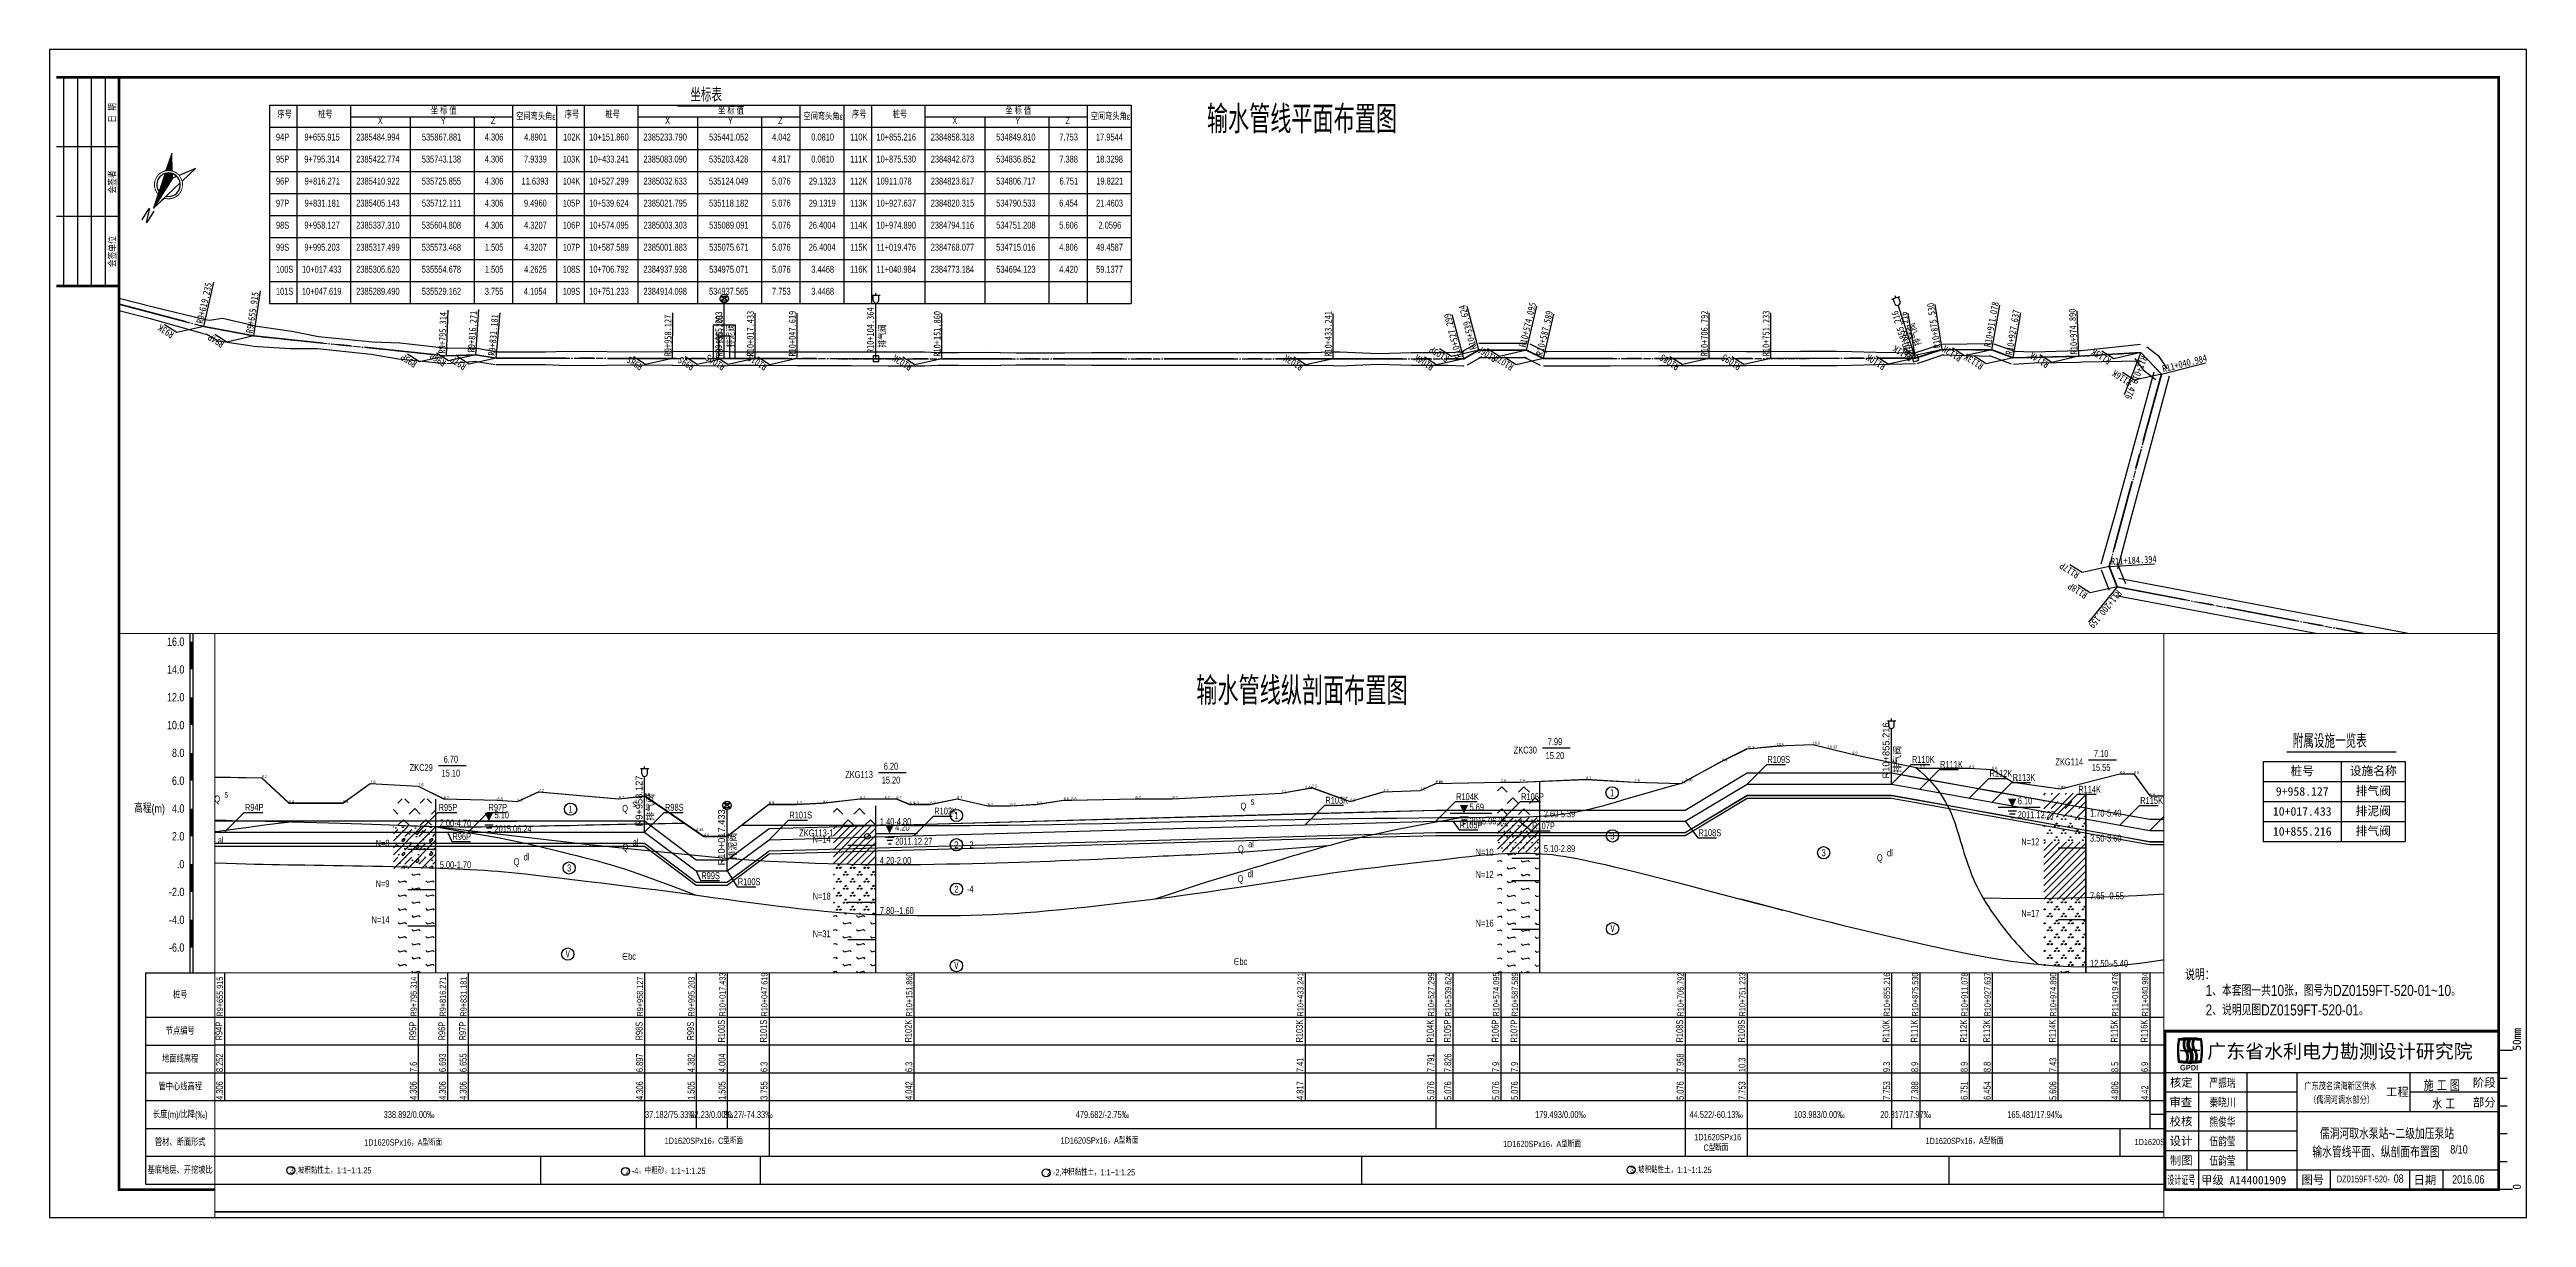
# Paper-space layout '8' of a CAD drawing. Extents: x 0 to 891, y 0 to 420.
# The model-space entities are those that its viewports show. They can reach past a viewport. Long polylines and large blocks are cut down to what shows.
import ezdxf
from ezdxf.enums import TextEntityAlignment as Align

# ---------------------------------------------------------------- set-up
doc = ezdxf.new("R2010")
doc.units = 0
for name, pattern in [('CENTER', [2, 1.25, -0.25, 0.25, -0.25]), ('ZK', [20, 10, 0, 10]), ('ZKLIN', [0.4, 0.3, -0.1])]:
    doc.linetypes.add(name, pattern=pattern)
doc.layers.get('0').update_dxf_attribs({"linetype": 'CONTINUOUS'})
for name, color, linetype in [('pipe', 3, 'CONTINUOUS'), ('pipe_cen', 1, 'CENTER'), ('tab', 9, 'CONTINUOUS'), ('wipeout', 255, 'CONTINUOUS'), ('图框', 7, 'CONTINUOUS'), ('地形剖面', 4, 'CONTINUOUS'), ('布局裁图', 3, 'CONTINUOUS'), ('指北针', 7, 'CONTINUOUS'), ('文字掩盖', 9, 'CONTINUOUS'), ('水工平面管线标注', 3, 'CONTINUOUS'), ('水工开挖线', 5, 'CONTINUOUS'), ('管线', 7, 'CONTINUOUS'), ('纵面管线标注', 3, 'CONTINUOUS'), ('附属设施', 2, 'CONTINUOUS')]:
    doc.layers.add(name, color=color, linetype=linetype)
doc.styles.add('FSD', font='simhei.ttf')
doc.styles.add('HT', font='simhei.ttf', dxfattribs={"width": 0.8})
doc.styles.add('hz', font='simp1.shx', dxfattribs={"width": 0.8, "bigfont": 'hz.shx'})
doc.styles.add('HZFS', font='simp1.shx', dxfattribs={"width": 0.8, "bigfont": 'hz.shx'})
doc.styles.add('ITALIC', font='txt', dxfattribs={"width": 0.7, "height": 0.28})
doc.styles.add('ROMER', font='romab___.ttf')
doc.styles.add('SIMP1', font='simp1.shx', dxfattribs={"width": 0.8, "bigfont": 'hz.shx'})
doc.styles.get("Standard").update_dxf_attribs({"font": 'rs.shx', "bigfont": 'hztxt.shx'})
doc.styles.add('仿宋_GB2312', font='', dxfattribs={"width": 0.8})
doc.styles.add('仿宋_GB3212', font='', dxfattribs={"width": 0.7})
doc.styles.get('仿宋_GB2312').set_extended_font_data('FangSong_GB2312')
doc.styles.get('仿宋_GB3212').set_extended_font_data('FangSong_GB2312')

psp = doc.layouts.new('8')

msp = doc.modelspace()

# ---------------------------------------------------------------- texts
at = {"layer": '地形剖面', "color": 55, "style": 'SIMP1', "width": 0.8}
for s, p in [('6.70', (560733.406874, 2390960.582316)), ('15.20', (561527.716874, 2390963.192124)), ('7.99', (561527.716874, 2390973.192124)), ('7.10', (561920.671874, 2390964.662316)), ('15.10', (560733.406874, 2390950.582316)), ('15.20', (561050.036874, 2390945.582316)), ('6.20', (561050.036874, 2390955.582316)), ('15.55', (561920.671874, 2390954.662316))]:
    msp.add_text(s, height=5, dxfattribs=at).set_placement(p, align=Align.CENTER)
for s, p in [('ZKC30', (561514.716874, 2390967.192124)), ('ZKG114', (561907.671874, 2390958.662316)), ('ZKC29', (560720.406874, 2390954.582316)), ('ZKG113', (561037.036874, 2390949.582316)), ('ZKG113-1', (561008.65864, 2390907.582316)), ('N=8', (560689.244673, 2390900.082316)), ('N=14', (561006.65864, 2390903.082316)), ('N=10', (561483.550284, 2390893.692124)), ('N=12', (561876.20334, 2390901.162316)), ('N=9', (560689.244673, 2390871.082316)), ('N=12', (561483.550284, 2390877.692124)), ('N=18', (561006.65864, 2390862.082316)), ('N=14', (560689.244673, 2390845.082316)), ('N=31', (561006.65864, 2390835.082316)), ('N=16', (561483.550284, 2390842.692124)), ('N=17', (561876.20334, 2390849.662316))]:
    msp.add_text(s, height=5, dxfattribs=at).set_placement(p, align=Align.RIGHT)
at = {"layer": '地形剖面', "color": 9, "linetype": 'Continuous', "lineweight": -3, "style": 'SIMP1', "width": 0.8}
for s, p in [('9.4', (561647.956874, 2390961.662316)), ('10.3', (561665.904874, 2390970.662316)), ('10.3', (561665.904874, 2390970.662316)), ('10.3', (561665.904874, 2390970.662316)), ('10.3', (561665.904874, 2390970.662316)), ('10.3', (561665.904874, 2390970.662316)), ('10.5', (561687.280874, 2390972.662316)), ('10.6', (561713.220874, 2390973.662316)), ('10.33', (561724.083874, 2390970.982316)), ('9.9', (561741.637874, 2390966.662316)), ('8.2', (560597.379874, 2390949.662316)), ('7.8', (560675.448874, 2390945.662316)), ('7.6', (560709.985874, 2390943.662316)), ('7.77', (561441.553874, 2390945.392316)), ('7.79', (561441.970874, 2390945.572316)), ('7.79', (561441.970874, 2390945.572316)), ('7.8', (561442.171874, 2390945.662316)), ('7.9', (561488.766874, 2390946.662316)), ('7.9', (561502.260874, 2390946.662316)), ('7.9', (561502.260874, 2390946.662316)), ('8.1', (561550.180874, 2390948.662316)), ('7.9', (561584.962874, 2390946.662316)), ('7.8', (561618.559874, 2390945.662316)), ('7.96', (561621.463874, 2390947.242316)), ('7.96', (561621.463874, 2390947.242316)), ('7.96', (561621.463874, 2390947.242316)), ('7.96', (561621.463874, 2390947.242316)), ('9.3', (561769.887874, 2390960.662316)), ('9.3', (561769.887874, 2390960.662316)), ('9.3', (561769.887874, 2390960.662316)), ('9.3', (561769.887874, 2390960.662316)), ('8.9', (561790.201874, 2390956.662316)), ('8.9', (561790.201874, 2390956.662316)), ('8.9', (561825.749874, 2390956.662316)), ('8.8', (561842.308874, 2390955.662316)), ('8.8', (561842.308874, 2390955.662316)), ('7.9', (561857.133874, 2390946.662316)), ('8.5', (561934.147874, 2390952.662316)), ('8.5', (561944.247874, 2390952.662316)), ('6.4', (560616.849874, 2390931.662316)), ('6.4', (560655.932874, 2390931.662316)), ('6.7', (560728.343874, 2390934.662316)), ('6.6', (560766.958874, 2390933.662316)), ('6.5', (560781.377874, 2390932.662316)), ('7.2', (560796.696874, 2390939.662316)), ('6.7', (560854.269874, 2390934.662316)), ('6.9', (560872.798874, 2390936.632316)), ('6.9', (560872.798874, 2390936.632316)), ('6.9', (560872.798874, 2390936.632316)), ('6.9', (560872.798874, 2390936.632316)), ('6.9', (560873.106874, 2390936.662316)), ('6.3', (560962.136874, 2390930.662316)), ('6.3', (560962.290874, 2390930.662316)), ('6.3', (560962.290874, 2390930.662316)), ('6.3', (560962.290874, 2390930.662316)), ('6.3', (560962.290874, 2390930.662316)), ('6.3', (560982.210874, 2390930.662316)), ('6.4', (561001.211874, 2390931.662316)), ('6.7', (561027.751874, 2390934.662316)), ('6.7', (561045.546874, 2390934.662316)), ('6.7', (561054.008874, 2390934.662316)), ('6.3', (561063.605874, 2390930.662316)), ('6.3', (561066.531874, 2390930.662316)), ('6.3', (561078.385874, 2390930.662316)), ('6.7', (561097.714874, 2390934.662316)), ('6.2', (561119.774874, 2390929.662316)), ('6.2', (561136.020874, 2390929.662316)), ('6.3', (561154.956874, 2390930.662316)), ('6.6', (561174.273874, 2390933.662316)), ('6.6', (561179.847874, 2390933.662316)), ('6.7', (561225.981874, 2390934.662316)), ('6.7', (561252.603874, 2390934.662316)), ('7.1', (561330.860874, 2390938.662316)), ('7.41', (561347.912874, 2390941.762316)), ('7.5', (561352.853874, 2390942.662316)), ('6.5', (561380.486874, 2390932.662316)), ('7.2', (561404.292874, 2390939.662316)), ('7.3', (561430.812874, 2390940.662316)), ('7.43', (561889.561874, 2390941.962316)), ('7.4', (561891.626874, 2390941.662316)), ('6.9', (561955.655874, 2390936.662316)), ('6.9', (561955.655874, 2390936.662316)), ('6.9', (561955.655874, 2390936.662316)), ('6.9', (561955.655874, 2390936.662316)), ('6.9', (561955.655874, 2390936.662316)), ('4.38', (560909.874874, 2390911.482316)), ('4.38', (560909.874874, 2390911.482316)), ('4.38', (560909.874874, 2390911.482316)), ('4.38', (560909.874874, 2390911.482316)), ('4.0', (560915.458874, 2390907.662316)), ('4.0', (560932.046874, 2390907.662316)), ('4.0', (560932.104874, 2390907.702316)), ('4.0', (560932.104874, 2390907.702316)), ('4.0', (560932.104874, 2390907.702316)), ('4.0', (560932.104874, 2390907.702316))]:
    msp.add_text(s, height=2, dxfattribs=at).set_placement(p)
at = {"layer": '地形剖面', "color": 55, "style": 'SIMP1', "width": 0.8}
for s, p in [('Q', (560565.335832, 2390933.874724)), ('1', (560819.537727, 2390927.151676)), ('Q', (560858.740003, 2390927.090226)), ('Q', (561303.612939, 2390928.70451)), ('1', (561568.801628, 2390938.929371)), ('1', (561097.089743, 2390922.582316)), ('3', (561569.038881, 2390907.897677)), ('Q', (560560.493133, 2390900.583457)), ('Q', (560780.631618, 2390888.638142)), ('Q', (560858.984939, 2390899.225119)), ('2', (561097.089743, 2390901.582316)), ('-2', (561107.089743, 2390901.582316)), ('Q', (561301.804656, 2390897.979888)), ('3', (561721.052433, 2390895.837224)), ('Q', (561761.419023, 2390891.57337)), ('3', (560818.495601, 2390884.84493)), ('Q', (561301.460666, 2390876.421004)), ('2', (561097.089743, 2390869.582316)), ('-4', (561107.089743, 2390869.582316)), ('Ⅴ', (561569.173993, 2390841.184832)), ('Ⅴ', (560817.503129, 2390822.907977)), ('∈bc', (560861.488778, 2390821.389298)), ('∈bc', (561301.33049, 2390817.670745)), ('Ⅴ', (561097.089743, 2390814.582316))]:
    msp.add_text(s, height=5, dxfattribs=at).set_placement(p, align=Align.MIDDLE)
for s, p in [('s', (560570.535832, 2390935.541391)), ('s', (560863.940003, 2390928.756892)), ('s', (561308.812939, 2390930.371177)), ('5.69', (561466.274956, 2390926.192124)), ('6.10', (561860.697019, 2390930.662316)), ('2.00-4.70', (560725.406874, 2390914.702316)), ('5.10', (560764.760299, 2390920.582316)), ('2015.06.24', (560764.760299, 2390910.582316)), ('1.40-4.80', (561042.036874, 2390915.702316)), ('4.20', (561053.036874, 2390911.582316)), ('2015.06.25', (561466.274956, 2390916.192124)), ('2.60-5.39', (561519.716874, 2390921.312124)), ('2011.12.27', (561860.697019, 2390920.662316)), ('1.70-5.40', (561912.671874, 2390921.782316)), ('al', (560565.693133, 2390902.250123)), ('dl', (560785.831618, 2390890.304808)), ('al', (560864.184939, 2390900.891786)), ('4.20-2.00', (561042.036874, 2390887.702316)), ('2011.12.27', (561053.036874, 2390901.582316)), ('al', (561307.004656, 2390899.646555)), ('5.10-2.89', (561519.716874, 2390896.312124)), ('dl', (561766.619023, 2390893.240037)), ('3.50-3.60', (561912.671874, 2390903.782316)), ('5.00-1.70', (560725.406874, 2390884.702316)), ('dl', (561306.660666, 2390878.087671)), ('7.80--1.60', (561042.036874, 2390851.702316)), ('7.65--0.55', (561912.671874, 2390862.282316)), ('12.50--5.40', (561912.671874, 2390813.782316))]:
    msp.add_text(s, height=5, dxfattribs=at).set_placement(p)
at = {"layer": '水工平面管线标注', "lineweight": -3, "style": 'HT', "width": 0.8}
for s, p in [('R93K', (535917.120796, 2385513.647589)), ('R93K', (535917.120796, 2385513.647589)), ('R94P', (535883.021375, 2385500.133564)), ('R94P', (535883.021375, 2385500.133564)), ('R95P', (535758.277905, 2385437.914241)), ('R95P', (535758.277905, 2385437.914241)), ('R97P', (535727.250595, 2385420.283)), ('R97P', (535727.250595, 2385420.283)), ('R96P', (535740.995338, 2385426.061689)), ('R96P', (535740.995338, 2385426.061689)), ('R98S', (535619.947525, 2385352.450098)), ('R98S', (535619.947525, 2385352.450098)), ('R99S', (535588.608152, 2385332.638543)), ('R99S', (535588.608152, 2385332.638543)), ('R100S', (535569.817636, 2385320.759897)), ('R100S', (535569.817636, 2385320.759897)), ('R101S', (535544.30237, 2385304.63012)), ('R101S', (535544.30237, 2385304.63012)), ('R102K', (535456.191573, 2385248.92984)), ('R102K', (535456.191573, 2385248.92984)), ('R103K', (535218.568353, 2385098.229675)), ('R103K', (535218.568353, 2385098.229675)), ('R104K', (535139.188785, 2385047.773416)), ('R104K', (535139.188785, 2385047.773416)), ('R105P', (535133.321759, 2385036.934638)), ('R105P', (535133.321759, 2385036.934638)), ('R107P', (535090.811432, 2385017.023183)), ('R107P', (535090.811432, 2385017.023183)), ('R106P', (535104.230511, 2385018.443286)), ('R106P', (535104.230511, 2385018.443286)), ('R108S', (534990.210701, 2384953.078057)), ('R108S', (534990.210701, 2384953.078057)), ('R118P', (534654.201876, 2384934.555837)), ('R118P', (534654.201876, 2384934.555837)), ('R117P', (534667.013065, 2384925.369263)), ('R117P', (534667.013065, 2384925.369263)), ('R109S', (534952.705209, 2384929.238335)), ('R109S', (534952.705209, 2384929.238335)), ('R110K', (534864.949932, 2384873.458201)), ('R110K', (534864.949932, 2384873.458201)), ('R111K', (534851.992153, 2384857.813175)), ('R111K', (534851.992153, 2384857.813175)), ('R113K', (534805.672556, 2384835.45542)), ('R113K', (534805.672556, 2384835.45542)), ('R112K', (534821.856802, 2384838.95729)), ('R112K', (534821.856802, 2384838.95729)), ('R114K', (534766.348, 2384809.256002)), ('R114K', (534766.348, 2384809.256002)), ('R116K', (534709.262829, 2384788.323589)), ('R116K', (534709.262829, 2384788.323589)), ('R115K', (534730.155852, 2384783.217343)), ('R115K', (534730.155852, 2384783.217343))]:
    msp.add_text(s, height=5, dxfattribs=at).set_placement(p)
for s, rotation, p in [('R9+619.235', 289.659960193, (535903.427158, 2385497.431468)), ('R9+619.235', 289.659960193, (535903.427158, 2385497.431468)), ('R9+655.915', 294.064030165, (535869.406101, 2385484.031686)), ('R9+655.915', 294.064030165, (535869.406101, 2385484.031686)), ('R9+795.314', 300.475864039, (535744.760511, 2385421.988652)), ('R9+795.314', 300.475864039, (535744.760511, 2385421.988652)), ('R9+831.181', 297.551403901, (535713.691007, 2385404.27565)), ('R9+831.181', 297.551403901, (535713.691007, 2385404.27565)), ('R9+816.271', 298.623002408, (535727.451695, 2385410.084047)), ('R9+816.271', 298.623002408, (535727.451695, 2385410.084047)), ('R9+958.127', 302.299510606, (535606.454309, 2385336.576543)), ('R9+958.127', 302.299510606, (535606.454309, 2385336.576543)), ('R9+995.203', 302.299510606, (535575.114936, 2385316.764989)), ('R9+995.203', 302.299510606, (535575.114936, 2385316.764989)), ('R10+017.433', 302.299510606, (535556.32442, 2385304.886342)), ('R10+017.433', 302.299510606, (535556.32442, 2385304.886342)), ('R10+047.619', 302.299510606, (535530.809154, 2385288.756566)), ('R10+047.619', 302.299510606, (535530.809154, 2385288.756566)), ('R10+151.860', 302.341149128, (535442.69889, 2385233.057483)), ('R10+151.860', 302.341149128, (535442.69889, 2385233.057483)), ('R10+433.241', 302.412083253, (535205.076575, 2385082.359357)), ('R10+433.241', 302.412083253, (535205.076575, 2385082.359357)), ('R10+527.299', 317.007357743, (535125.827851, 2385032.342)), ('R10+527.299', 317.007357743, (535125.827851, 2385032.342)), ('R10+539.624', 317.007357743, (535119.960825, 2385021.503222)), ('R10+539.624', 317.007357743, (535119.960825, 2385021.503222)), ('R10+587.589', 289.24117225, (535077.109889, 2385000.796518)), ('R10+587.589', 289.24117225, (535077.109889, 2385000.796518)), ('R10+574.095', 289.24117225, (535090.528969, 2385002.216621)), ('R10+574.095', 289.24117225, (535090.528969, 2385002.216621)), ('R11+200.159', 83.019746808, (534638.251579, 2384921.026246)), ('R11+200.159', 83.019746808, (534638.251579, 2384921.026246)), ('R10+706.792', 302.441378851, (534976.719296, 2384937.208582)), ('R10+706.792', 302.441378851, (534976.719296, 2384937.208582)), ('R11+184.394', 215.745328365, (534651.239816, 2384908.541366)), ('R11+184.394', 215.745328365, (534651.239816, 2384908.541366)), ('R10+751.233', 302.441378851, (534939.213804, 2384913.36886)), ('R10+751.233', 302.441378851, (534939.213804, 2384913.36886)), ('R10+855.216', 311.404295333, (534851.552046, 2384857.854477)), ('R10+855.216', 311.404295333, (534851.552046, 2384857.854477)), ('R10+875.530', 311.200847521, (534838.592609, 2384842.203268)), ('R10+875.530', 311.200847521, (534838.592609, 2384842.203268)), ('R10+927.637', 292.941067475, (534792.038138, 2384819.323845)), ('R10+927.637', 292.941067475, (534792.038138, 2384819.323845)), ('R10+911.078', 292.12182665, (534808.208053, 2384822.804289)), ('R10+911.078', 292.12182665, (534808.208053, 2384822.804289)), ('R11+019.476', 100.99975624, (534713.748017, 2384769.35898)), ('R11+019.476', 100.99975624, (534713.748017, 2384769.35898)), ('R10+974.890', 304.703159995, (534752.8841, 2384793.452157)), ('R10+974.890', 304.703159995, (534752.8841, 2384793.452157)), ('R11+040.984', 226.700073282, (534693.821876, 2384771.406111)), ('R11+040.984', 226.700073282, (534693.821876, 2384771.406111))]:
    msp.add_text(s, height=5, rotation=rotation, dxfattribs=at).set_placement(p)
at = {"layer": '纵面管线标注', "linetype": 'Continuous', "lineweight": -3, "style": 'SIMP1', "width": 0.8}
for s, p in [('R109S', (561680.544874, 2390960.432316)), ('R110K', (561784.527874, 2390960.432316)), ('R111K', (561804.841874, 2390956.782316)), ('R112K', (561840.389874, 2390950.412316)), ('R113K', (561856.948874, 2390947.442316)), ('R93K', (560548.546874, 2390925.962316)), ('R94P', (560585.226874, 2390925.962316)), ('R95P', (560724.625874, 2390925.962316)), ('R97P', (560760.492874, 2390925.962316)), ('R98S', (560887.438874, 2390925.962316)), ('R102K', (561081.171874, 2390923.322316)), ('R103K', (561362.552874, 2390931.072316)), ('R104K', (561456.610874, 2390933.662316)), ('R106P', (561503.406874, 2390933.662316)), ('R114K', (561904.201874, 2390938.962316)), ('R115K', (561948.787874, 2390930.962316)), ('R116K', (561970.295874, 2390927.102316)), ('R96P', (560734.512875, 2390904.975486)), ('R101S', (560976.930874, 2390920.452316)), ('R105P', (561459.215641, 2390913.300794)), ('R107P', (561511.305223, 2390912.667282)), ('R108S', (561630.978045, 2390907.69853)), ('R99S', (560913.580835, 2390876.83403)), ('R100S', (560939.815185, 2390872.483856))]:
    msp.add_text(s, height=5, dxfattribs=at).set_placement(p)
at = {"layer": '附属设施', "linetype": 'Continuous', "lineweight": -3, "style": 'SIMP1'}
msp.add_attdef('R10+017.433', text='0', height=5, rotation=89.999998466, dxfattribs=at).set_placement((560932.104684, 2390886.714853), align=Align.BOTTOM_LEFT)
msp.add_attdef('排泥阀', text='0', height=5, rotation=89.999998466, dxfattribs=at).set_placement((560934.104684, 2390890.714853), align=Align.TOP_LEFT)

# ---------------------------------------------------------------- blocks, each defined once
blk = doc.blocks.new('tba2')
at = {"ltscale": 8}
for points in [[(-106.84, 54.22), (-107.32, 54.29), (-107.95, 54.36), (-108.6, 54.42), (-109.32, 54.47), (-110.02, 54.5), (-110.73, 54.52), (-111.24, 54.52), (-111.76, 54.51), (-112.33, 54.49), (-112.89, 54.46), (-113.38, 54.43), (-114.06, 54.37), (-114.71, 54.29), (-115.24, 54.22), (-115.27, 54.01), (-115.34, 53.46), (-115.4, 52.83), (-115.47, 52.08), (-115.51, 51.3), (-115.53, 50.51), (-115.54, 50.01), (-115.53, 49.6), (-115.52, 49), (-115.5, 48.62), (-115.48, 48.14), (-115.43, 47.5), (-115.38, 46.95), (-115.3, 46.3), (-115.24, 45.82), (-114.72, 45.75), (-114.14, 45.69), (-113.48, 45.62), (-112.87, 45.58), (-112.29, 45.55), (-111.65, 45.53), (-110.98, 45.52), (-110.43, 45.53), (-109.58, 45.56), (-108.96, 45.6), (-108.47, 45.63), (-107.4, 45.75), (-106.84, 45.82), (-106.73, 46.68), (-106.62, 47.85), (-106.58, 48.46), (-106.55, 49.04), (-106.54, 49.75), (-106.54, 50.5), (-106.56, 51.09), (-106.59, 51.78), (-106.64, 52.44), (-106.7, 53.1), (-106.77, 53.69), (-106.84, 54.22), (-107.28, 53.78), (-107.24, 53.47), (-107.16, 52.7), (-107.1, 51.89), (-107.05, 50.98), (-107.04, 50.18), (-107.05, 49.32), (-107.08, 48.53), (-107.12, 47.77), (-107.21, 46.85), (-107.28, 46.26), (-107.59, 46.23), (-108.16, 46.16), (-108.97, 46.1), (-109.3, 46.07), (-109.89, 46.04), (-110.6, 46.03), (-111.1, 46.02), (-111.66, 46.03), (-112.28, 46.05), (-112.57, 46.06), (-112.98, 46.09), (-113.74, 46.15), (-114.25, 46.2), (-114.79, 46.27), (-114.86, 46.8), (-114.92, 47.44), (-114.98, 48.11), (-115.01, 48.86), (-115.03, 49.46), (-115.04, 50.07), (-115.03, 50.81), (-115, 51.6), (-114.96, 52.17), (-114.9, 52.84), (-114.84, 53.42), (-114.8, 53.78), (-114.68, 53.8), (-114.13, 53.86), (-113.52, 53.92), (-113.01, 53.96), (-112.69, 53.98), (-112.3, 54), (-111.87, 54.01), (-111.47, 54.02), (-111.24, 54.02), (-110.98, 54.02), (-110.9, 54.02), (-110.72, 54.02), (-110.47, 54.02), (-110.28, 54.01), (-110.03, 54.01), (-109.83, 54), (-109.68, 53.99), (-109.53, 53.98), (-109.47, 53.98), (-109.47, 53.98), (-109.26, 53.97), (-109.01, 53.95), (-108.7, 53.93), (-108.27, 53.89), (-107.82, 53.85), (-107.41, 53.8), (-107.28, 53.78)], [(-112.65, 50.67), (-112.68, 50.73), (-112.72, 50.8), (-112.75, 50.88), (-112.78, 50.95), (-112.81, 51.02), (-112.84, 51.1), (-112.87, 51.17), (-112.89, 51.24), (-112.91, 51.31), (-112.93, 51.37), (-112.95, 51.43), (-112.97, 51.48), (-112.98, 51.53), (-112.99, 51.58), (-113, 51.62), (-113.01, 51.67), (-113.02, 51.71), (-113.02, 51.75), (-113.03, 51.79), (-113.04, 51.83), (-113.04, 51.87), (-113.05, 51.91), (-113.05, 51.95), (-113.05, 51.99), (-113.06, 52.03), (-113.06, 52.08), (-113.06, 52.12), (-113.06, 52.16), (-113.06, 52.2), (-113.06, 52.25), (-113.06, 52.29), (-113.06, 52.33), (-113.06, 52.37), (-113.06, 52.42), (-113.06, 52.46), (-113.05, 52.5), (-113.05, 52.54), (-113.05, 52.58), (-113.04, 52.62), (-113.04, 52.65), (-113.04, 52.69), (-113.03, 52.72), (-113.03, 52.74), (-113.03, 52.77), (-113.02, 52.79), (-113.02, 52.82), (-113.02, 52.84), (-113.01, 52.86), (-113.01, 52.88), (-113.01, 52.9), (-113, 52.92), (-113, 52.94), (-112.99, 52.96), (-112.99, 52.98), (-112.99, 53), (-112.98, 53.03), (-112.97, 53.05), (-112.97, 53.08), (-112.96, 53.11), (-112.95, 53.14), (-112.94, 53.17), (-112.94, 53.2), (-112.93, 53.23), (-112.92, 53.26), (-112.91, 53.29), (-112.9, 53.32), (-112.9, 53.35), (-112.89, 53.38), (-112.88, 53.4), (-112.87, 53.43), (-112.86, 53.46), (-112.85, 53.49), (-112.84, 53.53), (-112.83, 53.57), (-112.81, 53.61), (-112.79, 53.66), (-112.77, 53.72), (-112.75, 53.77), (-112.73, 53.83), (-112.7, 53.89), (-112.67, 53.96), (-112.66, 53.98), (-112.69, 53.98), (-113.01, 53.96), (-113.18, 53.94), (-113.21, 53.87), (-113.24, 53.81), (-113.26, 53.76), (-113.28, 53.72), (-113.29, 53.68), (-113.3, 53.65), (-113.31, 53.63), (-113.32, 53.6), (-113.33, 53.58), (-113.34, 53.56), (-113.35, 53.54), (-113.35, 53.52), (-113.36, 53.5), (-113.37, 53.48), (-113.37, 53.45), (-113.38, 53.42), (-113.39, 53.39), (-113.4, 53.36), (-113.41, 53.33), (-113.42, 53.29), (-113.43, 53.26), (-113.44, 53.23), (-113.44, 53.19), (-113.45, 53.16), (-113.46, 53.13), (-113.46, 53.11), (-113.47, 53.08), (-113.47, 53.06), (-113.48, 53.03), (-113.48, 53.01), (-113.49, 52.99), (-113.49, 52.96), (-113.5, 52.94), (-113.5, 52.92), (-113.5, 52.89), (-113.51, 52.87), (-113.51, 52.84), (-113.52, 52.81), (-113.52, 52.78), (-113.52, 52.74), (-113.53, 52.71), (-113.53, 52.67), (-113.53, 52.62), (-113.54, 52.58), (-113.54, 52.53), (-113.54, 52.49), (-113.55, 52.44), (-113.55, 52.39), (-113.55, 52.34), (-113.55, 52.29), (-113.55, 52.25), (-113.55, 52.2), (-113.55, 52.15), (-113.55, 52.1), (-113.55, 52.05), (-113.54, 52), (-113.54, 51.95), (-113.54, 51.91), (-113.53, 51.86), (-113.53, 51.81), (-113.52, 51.76), (-113.51, 51.72), (-113.51, 51.67), (-113.5, 51.62), (-113.49, 51.57), (-113.48, 51.52), (-113.47, 51.47), (-113.45, 51.42), (-113.44, 51.36), (-113.42, 51.3), (-113.4, 51.23), (-113.38, 51.16), (-113.35, 51.08), (-113.33, 51.01), (-113.3, 50.92), (-113.27, 50.84), (-113.23, 50.76), (-113.2, 50.68), (-113.16, 50.6), (-113.13, 50.52), (-113.09, 50.45), (-113.05, 50.38), (-113.01, 50.31), (-112.98, 50.24), (-112.94, 50.18), (-112.91, 50.13), (-112.88, 50.08), (-112.85, 50.02), (-112.28, 50.02), (-112.28, 50.02), (-112.29, 50.05), (-112.31, 50.07), (-112.32, 50.1), (-112.34, 50.13), (-112.36, 50.16), (-112.38, 50.2), (-112.4, 50.23), (-112.43, 50.27), (-112.45, 50.32), (-112.48, 50.37), (-112.51, 50.42), (-112.55, 50.48), (-112.58, 50.54), (-112.62, 50.6)], [(-111.74, 50.02), (-111.74, 50.82), (-107.54, 50.02), (-110.34, 50.02), (-110.34, 49.22), (-110.36, 49.23), (-110.91, 49.33), (-112.56, 49.65), (-114.54, 50.02)]]:
    blk.add_hatch(color=256, dxfattribs=at).paths.add_polyline_path(points)
h = blk.add_hatch(color=256, dxfattribs=at)
h.paths.add_polyline_path([(-111.04, 53.57), (-110.99, 53.69), (-110.93, 53.84), (-110.85, 54.02), (-110.9, 54.02), (-110.98, 54.02), (-111.24, 54.02), (-111.47, 54.02), (-111.79, 54.01), (-111.82, 53.94), (-111.85, 53.87), (-111.88, 53.8), (-111.9, 53.74), (-111.92, 53.68), (-111.94, 53.63), (-111.96, 53.58), (-111.98, 53.53), (-111.99, 53.48), (-112.01, 53.43), (-112.02, 53.39), (-112.04, 53.34), (-112.05, 53.29), (-112.06, 53.25), (-112.07, 53.2), (-112.09, 53.16), (-112.1, 53.11), (-112.11, 53.06), (-112.12, 53.01), (-112.13, 52.95), (-112.13, 52.9), (-112.14, 52.84), (-112.15, 52.78), (-112.16, 52.72), (-112.16, 52.65), (-112.17, 52.58), (-112.17, 52.51), (-112.17, 52.44), (-112.18, 52.37), (-112.18, 52.3), (-112.18, 52.23), (-112.18, 52.17), (-112.18, 52.11), (-112.18, 52.05), (-112.17, 51.99), (-112.17, 51.94), (-112.16, 51.89), (-112.16, 51.84), (-112.15, 51.78), (-112.15, 51.73), (-112.14, 51.68), (-112.13, 51.62), (-112.12, 51.57), (-112.11, 51.51), (-112.1, 51.45), (-112.09, 51.39), (-112.07, 51.33), (-112.05, 51.27), (-112.04, 51.2), (-112.02, 51.14), (-111.99, 51.07), (-111.97, 51), (-111.94, 50.93), (-111.92, 50.86), (-111.89, 50.79), (-111.86, 50.71), (-111.82, 50.64), (-111.79, 50.56), (-111.75, 50.48), (-111.74, 50.46), (-111.74, 50.82), (-110.87, 50.66), (-110.95, 50.81), (-111.02, 50.95), (-111.08, 51.08), (-111.13, 51.2), (-111.17, 51.31), (-111.2, 51.41), (-111.23, 51.51), (-111.25, 51.61), (-111.27, 51.72), (-111.29, 51.85), (-111.31, 51.97), (-111.32, 52.09), (-111.32, 52.21), (-111.32, 52.32), (-111.31, 52.43), (-111.31, 52.55), (-111.3, 52.65), (-111.28, 52.77), (-111.26, 52.89), (-111.24, 53), (-111.21, 53.1), (-111.18, 53.22), (-111.14, 53.32), (-111.1, 53.43)])
h.paths.add_polyline_path([(-109.84, 52.13), (-109.84, 52.26), (-109.84, 52.39), (-109.84, 52.52), (-109.83, 52.64), (-109.82, 52.75), (-109.8, 52.85), (-109.79, 52.95), (-109.77, 53.06), (-109.75, 53.14), (-109.73, 53.22), (-109.71, 53.29), (-109.7, 53.32), (-109.69, 53.35), (-109.68, 53.38), (-109.66, 53.45), (-109.64, 53.52), (-109.61, 53.63), (-109.56, 53.75), (-109.52, 53.86), (-109.47, 53.98), (-109.47, 53.98), (-109.53, 53.98), (-109.68, 53.99), (-109.83, 54), (-109.96, 54), (-109.99, 53.93), (-110.02, 53.87), (-110.04, 53.82), (-110.06, 53.78), (-110.07, 53.74), (-110.08, 53.71), (-110.09, 53.68), (-110.1, 53.66), (-110.11, 53.64), (-110.12, 53.62), (-110.12, 53.6), (-110.13, 53.58), (-110.14, 53.56), (-110.15, 53.54), (-110.15, 53.51), (-110.16, 53.48), (-110.17, 53.45), (-110.18, 53.42), (-110.19, 53.39), (-110.2, 53.35), (-110.21, 53.32), (-110.22, 53.29), (-110.22, 53.25), (-110.23, 53.22), (-110.24, 53.19), (-110.24, 53.17), (-110.25, 53.14), (-110.25, 53.12), (-110.26, 53.09), (-110.26, 53.07), (-110.27, 53.05), (-110.27, 53.02), (-110.28, 53), (-110.28, 52.98), (-110.28, 52.95), (-110.29, 52.93), (-110.29, 52.9), (-110.3, 52.87), (-110.3, 52.84), (-110.3, 52.8), (-110.31, 52.77), (-110.31, 52.73), (-110.31, 52.68), (-110.32, 52.64), (-110.32, 52.59), (-110.32, 52.55), (-110.33, 52.5), (-110.33, 52.45), (-110.33, 52.4), (-110.33, 52.35), (-110.33, 52.31), (-110.33, 52.26), (-110.33, 52.21), (-110.33, 52.16), (-110.33, 52.11), (-110.32, 52.06), (-110.32, 52.01), (-110.32, 51.97), (-110.31, 51.92), (-110.31, 51.87), (-110.3, 51.82), (-110.29, 51.78), (-110.29, 51.73), (-110.28, 51.68), (-110.27, 51.63), (-110.26, 51.58), (-110.25, 51.53), (-110.23, 51.48), (-110.22, 51.42), (-110.2, 51.36), (-110.18, 51.29), (-110.16, 51.22), (-110.13, 51.14), (-110.11, 51.07), (-110.08, 50.98), (-110.05, 50.9), (-110.01, 50.82), (-109.98, 50.74), (-109.94, 50.66), (-109.91, 50.58), (-109.87, 50.51), (-109.84, 50.46), (-109.21, 50.34), (-109.28, 50.46), (-109.35, 50.57), (-109.41, 50.69), (-109.48, 50.83), (-109.55, 50.97), (-109.61, 51.12), (-109.66, 51.26), (-109.7, 51.4), (-109.74, 51.51), (-109.77, 51.64), (-109.8, 51.76), (-109.82, 51.89), (-109.83, 52.01)])
h.paths.add_polyline_path([(-108.81, 49.53), (-108.84, 49.61), (-108.87, 49.67), (-108.89, 49.74), (-108.92, 49.8), (-108.94, 49.85), (-108.96, 49.9), (-108.98, 49.94), (-109, 49.98), (-109.01, 50.01), (-109.02, 50.02), (-109.59, 50.02), (-109.54, 49.94), (-109.49, 49.85), (-109.45, 49.79), (-109.41, 49.7), (-109.37, 49.62), (-109.33, 49.51), (-109.28, 49.38), (-109.23, 49.25), (-109.18, 49.12), (-109.14, 49), (-109.1, 48.89), (-109.07, 48.78), (-109.05, 48.66), (-109.03, 48.55), (-109.01, 48.43), (-109, 48.33), (-108.98, 48.22), (-108.97, 48.11), (-108.96, 48.02), (-108.95, 47.92), (-108.95, 47.79), (-108.96, 47.68), (-108.97, 47.58), (-108.98, 47.49), (-109, 47.38), (-109.01, 47.28), (-109.02, 47.18), (-109.04, 47.07), (-109.06, 46.96), (-109.08, 46.85), (-109.11, 46.75), (-109.14, 46.65), (-109.18, 46.55), (-109.2, 46.48), (-109.24, 46.38), (-109.27, 46.32), (-109.29, 46.27), (-109.31, 46.21), (-109.34, 46.14), (-109.36, 46.08), (-109.37, 46.07), (-109.3, 46.07), (-108.97, 46.1), (-108.83, 46.11), (-108.79, 46.2), (-108.77, 46.26), (-108.75, 46.31), (-108.73, 46.36), (-108.71, 46.4), (-108.69, 46.45), (-108.68, 46.49), (-108.66, 46.53), (-108.65, 46.57), (-108.64, 46.61), (-108.62, 46.65), (-108.61, 46.69), (-108.6, 46.73), (-108.59, 46.78), (-108.59, 46.82), (-108.58, 46.87), (-108.57, 46.92), (-108.56, 46.97), (-108.55, 47.02), (-108.54, 47.07), (-108.54, 47.13), (-108.53, 47.19), (-108.52, 47.24), (-108.51, 47.29), (-108.51, 47.35), (-108.5, 47.39), (-108.5, 47.44), (-108.49, 47.48), (-108.49, 47.52), (-108.48, 47.55), (-108.48, 47.59), (-108.47, 47.62), (-108.47, 47.66), (-108.47, 47.69), (-108.47, 47.73), (-108.47, 47.76), (-108.46, 47.8), (-108.46, 47.84), (-108.46, 47.87), (-108.46, 47.91), (-108.47, 47.95), (-108.47, 47.99), (-108.47, 48.02), (-108.47, 48.06), (-108.48, 48.09), (-108.48, 48.13), (-108.48, 48.17), (-108.49, 48.21), (-108.49, 48.26), (-108.5, 48.31), (-108.51, 48.36), (-108.51, 48.42), (-108.52, 48.48), (-108.53, 48.54), (-108.54, 48.6), (-108.55, 48.67), (-108.56, 48.73), (-108.58, 48.8), (-108.59, 48.86), (-108.61, 48.92), (-108.62, 48.99), (-108.64, 49.05), (-108.66, 49.12), (-108.68, 49.18), (-108.71, 49.25), (-108.73, 49.32), (-108.76, 49.39), (-108.78, 49.46)])
h.paths.add_polyline_path([(-110.82, 47.85), (-110.82, 47.75), (-110.82, 47.66), (-110.83, 47.51), (-110.85, 47.32), (-110.87, 47.13), (-110.91, 46.95), (-110.95, 46.77), (-110.99, 46.64), (-111.02, 46.55), (-111.06, 46.45), (-111.1, 46.33), (-111.15, 46.21), (-111.22, 46.02), (-111.1, 46.02), (-110.6, 46.03), (-110.29, 46.03), (-110.29, 46.04), (-110.24, 46.17), (-110.2, 46.28), (-110.17, 46.39), (-110.14, 46.5), (-110.11, 46.6), (-110.08, 46.71), (-110.06, 46.82), (-110.04, 46.93), (-110.02, 47.04), (-110, 47.16), (-109.99, 47.27), (-109.98, 47.39), (-109.97, 47.51), (-109.96, 47.63), (-109.96, 47.75), (-109.96, 47.87), (-109.96, 47.99), (-109.97, 48.1), (-109.98, 48.22), (-109.99, 48.33), (-110, 48.43), (-110.01, 48.53), (-110.03, 48.62), (-110.04, 48.71), (-110.06, 48.79), (-110.08, 48.87), (-110.1, 48.95), (-110.12, 49.03), (-110.15, 49.1), (-110.17, 49.18), (-110.2, 49.26), (-110.22, 49.34), (-110.25, 49.42), (-110.28, 49.5), (-110.32, 49.58), (-110.34, 49.63), (-110.34, 49.22), (-110.36, 49.23), (-110.91, 49.33), (-111.17, 49.38), (-111.13, 49.29), (-111.07, 49.15), (-111.02, 49.02), (-110.98, 48.89), (-110.94, 48.76), (-110.91, 48.63), (-110.88, 48.5), (-110.85, 48.35), (-110.84, 48.18), (-110.82, 48)])
h.paths.add_polyline_path([(-112.17, 47.73), (-112.18, 47.62), (-112.19, 47.52), (-112.2, 47.43), (-112.22, 47.32), (-112.23, 47.22), (-112.24, 47.12), (-112.26, 47.01), (-112.28, 46.9), (-112.3, 46.79), (-112.33, 46.69), (-112.36, 46.59), (-112.4, 46.49), (-112.42, 46.42), (-112.46, 46.32), (-112.49, 46.26), (-112.51, 46.21), (-112.53, 46.15), (-112.56, 46.08), (-112.57, 46.06), (-112.28, 46.05), (-112.05, 46.04), (-112.01, 46.14), (-111.99, 46.2), (-111.97, 46.25), (-111.95, 46.3), (-111.93, 46.34), (-111.91, 46.39), (-111.9, 46.43), (-111.88, 46.47), (-111.87, 46.51), (-111.86, 46.55), (-111.84, 46.59), (-111.83, 46.63), (-111.82, 46.67), (-111.81, 46.72), (-111.81, 46.76), (-111.8, 46.81), (-111.79, 46.86), (-111.78, 46.91), (-111.77, 46.96), (-111.76, 47.02), (-111.76, 47.07), (-111.75, 47.13), (-111.74, 47.18), (-111.73, 47.23), (-111.73, 47.29), (-111.72, 47.33), (-111.72, 47.38), (-111.71, 47.42), (-111.71, 47.46), (-111.7, 47.49), (-111.7, 47.53), (-111.69, 47.56), (-111.69, 47.6), (-111.69, 47.63), (-111.69, 47.67), (-111.69, 47.7), (-111.68, 47.74), (-111.68, 47.78), (-111.68, 47.81), (-111.68, 47.85), (-111.69, 47.89), (-111.69, 47.93), (-111.69, 47.96), (-111.69, 48), (-111.7, 48.03), (-111.7, 48.07), (-111.7, 48.11), (-111.71, 48.15), (-111.71, 48.2), (-111.72, 48.25), (-111.73, 48.3), (-111.73, 48.36), (-111.74, 48.42), (-111.75, 48.48), (-111.76, 48.54), (-111.77, 48.61), (-111.78, 48.67), (-111.8, 48.74), (-111.81, 48.8), (-111.83, 48.86), (-111.84, 48.93), (-111.86, 48.99), (-111.88, 49.06), (-111.9, 49.12), (-111.93, 49.19), (-111.95, 49.26), (-111.98, 49.33), (-112, 49.4), (-112.03, 49.47), (-112.06, 49.55), (-112.06, 49.55), (-112.56, 49.65), (-112.64, 49.66), (-112.59, 49.56), (-112.55, 49.45), (-112.5, 49.32), (-112.45, 49.19), (-112.4, 49.06), (-112.36, 48.94), (-112.32, 48.83), (-112.29, 48.72), (-112.27, 48.6), (-112.25, 48.49), (-112.23, 48.37), (-112.22, 48.27), (-112.2, 48.16), (-112.19, 48.05), (-112.18, 47.96), (-112.17, 47.86)])
blk.add_line((-107.28, 53.78), (-106.84, 54.22), dxfattribs=at)
at = {"color": 7}
for p, q in [((0, 42), (-120, 42)), ((-108, 42), (-108, 0)), ((-32, 42), (-32, 28)), ((-72.5, 35), (-120, 35)), ((0, 28), (-120, 28)), ((0, 35), (-32, 35)), ((-72.5, 21), (-120, 21)), ((-72.5, 14), (-120, 14)), ((0, 7), (-120, 7)), ((-60.5, 0), (-60.5, 7)), ((-32, 0), (-32, 7)), ((-20, 0), (-20, 7))]:
    blk.add_line(p, q, dxfattribs=at)
at = {"color": 7, "ltscale": 8}
for p, q in [((-90.5, 7), (-90.5, 42)), ((-72.5, 0), (-72.5, 42))]:
    blk.add_line(p, q, dxfattribs=at)
at = {"color": 7, "const_width": 1}
blk.add_lwpolyline([(-120, 0), (-120, 57), (0, 57), (0, 0)], close=True, dxfattribs=at)
at = {"ltscale": 8}
for points in [[(-106.64, 52.44), (-106.7, 53.1), (-106.77, 53.69), (-106.84, 54.22), (-107.32, 54.29), (-107.95, 54.36), (-108.6, 54.42), (-109.32, 54.47), (-110.02, 54.5), (-110.73, 54.52), (-111.24, 54.52), (-111.76, 54.51), (-112.33, 54.49), (-112.89, 54.46), (-113.38, 54.43), (-114.06, 54.37), (-114.71, 54.29), (-115.24, 54.22), (-115.27, 54.01), (-115.34, 53.46), (-115.4, 52.83), (-115.47, 52.08), (-115.51, 51.3), (-115.53, 50.51), (-115.54, 50.01), (-115.53, 49.6), (-115.52, 49), (-115.5, 48.62), (-115.48, 48.14), (-115.43, 47.5), (-115.38, 46.95), (-115.3, 46.3), (-115.24, 45.82), (-114.72, 45.75), (-114.14, 45.69), (-113.48, 45.62), (-112.87, 45.58), (-112.29, 45.55), (-111.65, 45.53), (-110.98, 45.52), (-110.43, 45.53), (-109.58, 45.56), (-108.96, 45.6), (-108.47, 45.63), (-107.4, 45.75), (-106.84, 45.82), (-106.73, 46.68), (-106.62, 47.85), (-106.58, 48.46), (-106.55, 49.04), (-106.54, 49.75), (-106.54, 50.5), (-106.56, 51.09), (-106.59, 51.78)], [(-114.96, 52.17), (-114.9, 52.84), (-114.84, 53.42), (-114.8, 53.78), (-114.68, 53.8), (-114.13, 53.86), (-113.52, 53.92), (-113.01, 53.96), (-112.69, 53.98), (-112.3, 54), (-111.87, 54.01), (-111.47, 54.02), (-111.24, 54.02), (-110.98, 54.02), (-110.9, 54.02), (-110.72, 54.02), (-110.47, 54.02), (-110.28, 54.01), (-110.03, 54.01), (-109.83, 54), (-109.68, 53.99), (-109.53, 53.98), (-109.47, 53.98), (-109.26, 53.97), (-109.01, 53.95), (-108.7, 53.93), (-108.27, 53.89), (-107.82, 53.85), (-107.41, 53.8), (-107.28, 53.78), (-107.24, 53.47), (-107.16, 52.7), (-107.1, 51.89), (-107.05, 50.98), (-107.04, 50.18), (-107.05, 49.32), (-107.08, 48.53), (-107.12, 47.77), (-107.21, 46.85), (-107.28, 46.26), (-107.59, 46.23), (-108.16, 46.16), (-108.97, 46.1), (-109.3, 46.07), (-109.89, 46.04), (-110.6, 46.03), (-111.1, 46.02), (-111.66, 46.03), (-112.28, 46.05), (-112.57, 46.06), (-112.98, 46.09), (-113.74, 46.15), (-114.25, 46.2), (-114.79, 46.27), (-114.86, 46.8), (-114.92, 47.44), (-114.98, 48.11), (-115.01, 48.86), (-115.03, 49.46), (-115.04, 50.07), (-115.03, 50.81), (-115, 51.6)]]:
    blk.add_lwpolyline(points, close=True, dxfattribs=at)
for points in [[(-113.18, 53.94), (-113.21, 53.87), (-113.24, 53.81), (-113.26, 53.76), (-113.28, 53.72), (-113.29, 53.68), (-113.3, 53.65), (-113.31, 53.63), (-113.32, 53.6), (-113.33, 53.58), (-113.34, 53.56), (-113.35, 53.54), (-113.35, 53.52), (-113.36, 53.5), (-113.37, 53.48), (-113.37, 53.45), (-113.38, 53.42), (-113.39, 53.39), (-113.4, 53.36), (-113.41, 53.33), (-113.42, 53.29), (-113.43, 53.26), (-113.44, 53.23), (-113.44, 53.19), (-113.45, 53.16), (-113.46, 53.13), (-113.46, 53.11), (-113.47, 53.08), (-113.47, 53.06), (-113.48, 53.03), (-113.48, 53.01), (-113.49, 52.99), (-113.49, 52.96), (-113.5, 52.94), (-113.5, 52.92), (-113.5, 52.89), (-113.51, 52.87), (-113.51, 52.84), (-113.52, 52.81), (-113.52, 52.78), (-113.52, 52.74), (-113.53, 52.71), (-113.53, 52.67), (-113.53, 52.62), (-113.54, 52.58), (-113.54, 52.53), (-113.54, 52.49), (-113.55, 52.44), (-113.55, 52.39), (-113.55, 52.34), (-113.55, 52.29), (-113.55, 52.25), (-113.55, 52.2), (-113.55, 52.15), (-113.55, 52.1), (-113.55, 52.05), (-113.54, 52), (-113.54, 51.95), (-113.54, 51.91), (-113.53, 51.86), (-113.53, 51.81), (-113.52, 51.76), (-113.51, 51.72), (-113.51, 51.67), (-113.5, 51.62), (-113.49, 51.57), (-113.48, 51.52), (-113.47, 51.47), (-113.45, 51.42), (-113.44, 51.36), (-113.42, 51.3), (-113.4, 51.23), (-113.38, 51.16), (-113.35, 51.08), (-113.33, 51.01), (-113.3, 50.92), (-113.27, 50.84), (-113.23, 50.76), (-113.2, 50.68), (-113.16, 50.6), (-113.13, 50.52), (-113.09, 50.45), (-113.05, 50.38), (-113.01, 50.31), (-112.98, 50.24), (-112.94, 50.18), (-112.91, 50.13), (-112.88, 50.08), (-112.85, 50.03), (-112.82, 49.99), (-112.8, 49.95), (-112.78, 49.91), (-112.76, 49.88), (-112.75, 49.85), (-112.73, 49.83), (-112.72, 49.81), (-112.7, 49.78), (-112.69, 49.76), (-112.68, 49.74), (-112.67, 49.72), (-112.65, 49.69), (-112.64, 49.66), (-112.62, 49.62), (-112.6, 49.58), (-112.58, 49.53), (-112.56, 49.48), (-112.54, 49.42), (-112.51, 49.36), (-112.49, 49.29), (-112.46, 49.23), (-112.44, 49.16), (-112.41, 49.1), (-112.39, 49.03), (-112.37, 48.97), (-112.35, 48.91), (-112.33, 48.86), (-112.32, 48.8), (-112.3, 48.74), (-112.29, 48.69), (-112.27, 48.63), (-112.26, 48.57), (-112.25, 48.51), (-112.24, 48.45), (-112.23, 48.4), (-112.23, 48.34), (-112.22, 48.28), (-112.21, 48.23), (-112.21, 48.18), (-112.2, 48.14), (-112.2, 48.1), (-112.19, 48.06), (-112.19, 48.03), (-112.18, 48), (-112.18, 47.96), (-112.18, 47.93), (-112.18, 47.9), (-112.17, 47.87), (-112.17, 47.84), (-112.17, 47.81), (-112.17, 47.78), (-112.17, 47.75), (-112.17, 47.72), (-112.18, 47.69), (-112.18, 47.66), (-112.18, 47.63), (-112.18, 47.6), (-112.18, 47.57), (-112.19, 47.54), (-112.19, 47.51), (-112.2, 47.47), (-112.2, 47.44), (-112.21, 47.4), (-112.21, 47.35), (-112.22, 47.3), (-112.23, 47.25), (-112.23, 47.2), (-112.24, 47.15), (-112.25, 47.09), (-112.26, 47.04), (-112.26, 46.99), (-112.27, 46.95), (-112.28, 46.91), (-112.28, 46.87), (-112.29, 46.83), (-112.3, 46.79), (-112.31, 46.75), (-112.32, 46.72), (-112.33, 46.69), (-112.34, 46.65), (-112.35, 46.62), (-112.36, 46.58), (-112.37, 46.55), (-112.39, 46.51), (-112.41, 46.46), (-112.42, 46.42), (-112.44, 46.37), (-112.46, 46.32), (-112.49, 46.26), (-112.51, 46.21), (-112.53, 46.15), (-112.56, 46.08), (-112.57, 46.06)], [(-112.66, 53.98), (-112.67, 53.96), (-112.7, 53.89), (-112.73, 53.83), (-112.75, 53.77), (-112.77, 53.72), (-112.79, 53.66), (-112.81, 53.61), (-112.83, 53.57), (-112.84, 53.53), (-112.85, 53.49), (-112.86, 53.46), (-112.87, 53.43), (-112.88, 53.4), (-112.89, 53.38), (-112.9, 53.35), (-112.9, 53.32), (-112.91, 53.29), (-112.92, 53.26), (-112.93, 53.23), (-112.94, 53.2), (-112.94, 53.17), (-112.95, 53.14), (-112.96, 53.11), (-112.97, 53.08), (-112.97, 53.05), (-112.98, 53.03), (-112.99, 53), (-112.99, 52.98), (-112.99, 52.96), (-113, 52.94), (-113, 52.92), (-113.01, 52.9), (-113.01, 52.88), (-113.01, 52.86), (-113.02, 52.84), (-113.02, 52.82), (-113.02, 52.79), (-113.03, 52.77), (-113.03, 52.74), (-113.03, 52.72), (-113.04, 52.69), (-113.04, 52.65), (-113.04, 52.62), (-113.05, 52.58), (-113.05, 52.54), (-113.05, 52.5), (-113.06, 52.46), (-113.06, 52.42), (-113.06, 52.37), (-113.06, 52.33), (-113.06, 52.29), (-113.06, 52.25), (-113.06, 52.2), (-113.06, 52.16), (-113.06, 52.12), (-113.06, 52.08), (-113.06, 52.03), (-113.05, 51.99), (-113.05, 51.95), (-113.05, 51.91), (-113.04, 51.87), (-113.04, 51.83), (-113.03, 51.79), (-113.02, 51.75), (-113.02, 51.71), (-113.01, 51.67), (-113, 51.62), (-112.99, 51.58), (-112.98, 51.53), (-112.97, 51.48), (-112.95, 51.43), (-112.93, 51.37), (-112.91, 51.31), (-112.89, 51.24), (-112.87, 51.17), (-112.84, 51.1), (-112.81, 51.02), (-112.78, 50.95), (-112.75, 50.88), (-112.72, 50.8), (-112.68, 50.73), (-112.65, 50.67), (-112.62, 50.6), (-112.58, 50.54), (-112.55, 50.48), (-112.51, 50.42), (-112.48, 50.37), (-112.45, 50.32), (-112.43, 50.27), (-112.4, 50.23), (-112.38, 50.2), (-112.36, 50.16), (-112.34, 50.13), (-112.32, 50.1), (-112.31, 50.07), (-112.29, 50.05), (-112.28, 50.02), (-112.26, 50), (-112.25, 49.97), (-112.23, 49.95), (-112.22, 49.92), (-112.2, 49.88), (-112.18, 49.84), (-112.16, 49.79), (-112.14, 49.74), (-112.11, 49.68), (-112.09, 49.61), (-112.06, 49.55), (-112.03, 49.47), (-112, 49.4), (-111.98, 49.33), (-111.95, 49.26), (-111.93, 49.19), (-111.9, 49.12), (-111.88, 49.06), (-111.86, 48.99), (-111.84, 48.93), (-111.83, 48.86), (-111.81, 48.8), (-111.8, 48.74), (-111.78, 48.67), (-111.77, 48.61), (-111.76, 48.54), (-111.75, 48.48), (-111.74, 48.42), (-111.73, 48.36), (-111.73, 48.3), (-111.72, 48.25), (-111.71, 48.2), (-111.71, 48.15), (-111.7, 48.11), (-111.7, 48.07), (-111.7, 48.03), (-111.69, 48), (-111.69, 47.96), (-111.69, 47.93), (-111.69, 47.89), (-111.68, 47.85), (-111.68, 47.81), (-111.68, 47.78), (-111.68, 47.74), (-111.69, 47.7), (-111.69, 47.67), (-111.69, 47.63), (-111.69, 47.6), (-111.69, 47.56), (-111.7, 47.53), (-111.7, 47.49), (-111.71, 47.46), (-111.71, 47.42), (-111.72, 47.38), (-111.72, 47.33), (-111.73, 47.29), (-111.73, 47.23), (-111.74, 47.18), (-111.75, 47.13), (-111.76, 47.07), (-111.76, 47.02), (-111.77, 46.96), (-111.78, 46.91), (-111.79, 46.86), (-111.8, 46.81), (-111.81, 46.76), (-111.81, 46.72), (-111.82, 46.67), (-111.83, 46.63), (-111.84, 46.59), (-111.86, 46.55), (-111.87, 46.51), (-111.88, 46.47), (-111.9, 46.43), (-111.91, 46.39), (-111.93, 46.34), (-111.95, 46.3), (-111.97, 46.25), (-111.99, 46.2), (-112.01, 46.14), (-112.03, 46.09), (-112.05, 46.04)], [(-111.79, 54.01), (-111.82, 53.94), (-111.85, 53.87), (-111.88, 53.8), (-111.9, 53.74), (-111.92, 53.68), (-111.94, 53.63), (-111.96, 53.58), (-111.98, 53.53), (-111.99, 53.48), (-112.01, 53.43), (-112.02, 53.39), (-112.04, 53.34), (-112.05, 53.29), (-112.06, 53.25), (-112.07, 53.2), (-112.09, 53.16), (-112.1, 53.11), (-112.11, 53.06), (-112.12, 53.01), (-112.13, 52.95), (-112.13, 52.9), (-112.14, 52.84), (-112.15, 52.78), (-112.16, 52.72), (-112.16, 52.65), (-112.17, 52.58), (-112.17, 52.51), (-112.17, 52.44), (-112.18, 52.37), (-112.18, 52.3), (-112.18, 52.23), (-112.18, 52.17), (-112.18, 52.11), (-112.18, 52.05), (-112.17, 51.99), (-112.17, 51.94), (-112.16, 51.89), (-112.16, 51.84), (-112.15, 51.78), (-112.15, 51.73), (-112.14, 51.68), (-112.13, 51.62), (-112.12, 51.57), (-112.11, 51.51), (-112.1, 51.45), (-112.09, 51.39), (-112.07, 51.33), (-112.05, 51.27), (-112.04, 51.2), (-112.02, 51.14), (-111.99, 51.07), (-111.97, 51), (-111.94, 50.93), (-111.92, 50.86), (-111.89, 50.79), (-111.86, 50.71), (-111.82, 50.64), (-111.79, 50.56), (-111.75, 50.48), (-111.71, 50.4), (-111.67, 50.32), (-111.62, 50.23), (-111.58, 50.15), (-111.53, 50.06), (-111.49, 49.98), (-111.44, 49.89), (-111.39, 49.81), (-111.35, 49.72), (-111.3, 49.64), (-111.26, 49.56), (-111.22, 49.48), (-111.18, 49.4), (-111.14, 49.33), (-111.11, 49.26), (-111.08, 49.18), (-111.06, 49.12), (-111.03, 49.05), (-111.01, 48.98), (-110.99, 48.92), (-110.97, 48.86), (-110.95, 48.79), (-110.93, 48.73), (-110.91, 48.67), (-110.9, 48.6), (-110.89, 48.54), (-110.87, 48.47), (-110.86, 48.39), (-110.85, 48.31), (-110.84, 48.23), (-110.83, 48.14), (-110.83, 48.05), (-110.82, 47.95), (-110.82, 47.85), (-110.82, 47.75), (-110.82, 47.66), (-110.83, 47.56), (-110.83, 47.46), (-110.84, 47.36), (-110.85, 47.27), (-110.87, 47.18), (-110.88, 47.08), (-110.9, 46.99), (-110.92, 46.9), (-110.94, 46.82), (-110.97, 46.73), (-110.99, 46.64), (-111.02, 46.55), (-111.06, 46.45), (-111.1, 46.33), (-111.15, 46.21), (-111.2, 46.06), (-111.22, 46.02)], [(-110.85, 54.02), (-110.93, 53.84), (-110.99, 53.69), (-111.04, 53.57), (-111.08, 53.47), (-111.11, 53.4), (-111.13, 53.34), (-111.15, 53.3), (-111.16, 53.25), (-111.18, 53.22), (-111.19, 53.18), (-111.2, 53.14), (-111.21, 53.11), (-111.22, 53.07), (-111.23, 53.03), (-111.24, 53), (-111.25, 52.96), (-111.25, 52.93), (-111.26, 52.89), (-111.27, 52.85), (-111.28, 52.81), (-111.28, 52.77), (-111.29, 52.72), (-111.3, 52.68), (-111.3, 52.63), (-111.31, 52.57), (-111.31, 52.52), (-111.31, 52.46), (-111.32, 52.4), (-111.32, 52.35), (-111.32, 52.29), (-111.32, 52.24), (-111.32, 52.19), (-111.32, 52.14), (-111.32, 52.09), (-111.31, 52.05), (-111.31, 52.01), (-111.31, 51.97), (-111.3, 51.93), (-111.3, 51.89), (-111.29, 51.85), (-111.29, 51.81), (-111.28, 51.76), (-111.27, 51.72), (-111.27, 51.68), (-111.26, 51.63), (-111.25, 51.58), (-111.24, 51.54), (-111.22, 51.49), (-111.21, 51.44), (-111.19, 51.39), (-111.18, 51.34), (-111.16, 51.28), (-111.14, 51.23), (-111.11, 51.17), (-111.09, 51.11), (-111.06, 51.05), (-111.03, 50.98), (-111, 50.91), (-110.97, 50.84), (-110.93, 50.77), (-110.89, 50.69), (-110.85, 50.62), (-110.81, 50.54), (-110.77, 50.45), (-110.72, 50.37), (-110.67, 50.28), (-110.62, 50.19), (-110.57, 50.11), (-110.53, 50.02), (-110.48, 49.93), (-110.44, 49.84), (-110.39, 49.75), (-110.35, 49.67), (-110.32, 49.58), (-110.28, 49.5), (-110.25, 49.42), (-110.22, 49.34), (-110.2, 49.26), (-110.17, 49.18), (-110.15, 49.1), (-110.12, 49.03), (-110.1, 48.95), (-110.08, 48.87), (-110.06, 48.79), (-110.04, 48.71), (-110.03, 48.62), (-110.01, 48.53), (-110, 48.43), (-109.99, 48.33), (-109.98, 48.22), (-109.97, 48.1), (-109.96, 47.99), (-109.96, 47.87), (-109.96, 47.75), (-109.96, 47.63), (-109.97, 47.51), (-109.98, 47.39), (-109.99, 47.27), (-110, 47.16), (-110.02, 47.04), (-110.04, 46.93), (-110.06, 46.82), (-110.08, 46.71), (-110.11, 46.6), (-110.14, 46.5), (-110.17, 46.39), (-110.2, 46.28), (-110.24, 46.17), (-110.29, 46.04), (-110.29, 46.03)], [(-109.47, 53.98), (-109.48, 53.95), (-109.51, 53.89), (-109.53, 53.83), (-109.55, 53.78), (-109.57, 53.72), (-109.59, 53.67), (-109.61, 53.63), (-109.62, 53.59), (-109.63, 53.55), (-109.64, 53.52), (-109.65, 53.49), (-109.66, 53.46), (-109.67, 53.44), (-109.68, 53.41), (-109.68, 53.38), (-109.69, 53.35), (-109.7, 53.32), (-109.71, 53.29), (-109.72, 53.26), (-109.72, 53.23), (-109.73, 53.2), (-109.74, 53.17), (-109.75, 53.14), (-109.75, 53.11), (-109.76, 53.09), (-109.76, 53.06), (-109.77, 53.04), (-109.77, 53.02), (-109.78, 53), (-109.78, 52.98), (-109.79, 52.96), (-109.79, 52.94), (-109.79, 52.92), (-109.8, 52.9), (-109.8, 52.88), (-109.8, 52.85), (-109.81, 52.83), (-109.81, 52.8), (-109.81, 52.78), (-109.82, 52.75), (-109.82, 52.71), (-109.82, 52.68), (-109.83, 52.64), (-109.83, 52.6), (-109.83, 52.56), (-109.84, 52.52), (-109.84, 52.48), (-109.84, 52.43), (-109.84, 52.39), (-109.84, 52.35), (-109.84, 52.31), (-109.84, 52.26), (-109.84, 52.22), (-109.84, 52.18), (-109.84, 52.14), (-109.84, 52.09), (-109.83, 52.05), (-109.83, 52.01), (-109.83, 51.97), (-109.82, 51.93), (-109.82, 51.89), (-109.81, 51.85), (-109.8, 51.81), (-109.8, 51.77), (-109.79, 51.72), (-109.78, 51.68), (-109.77, 51.64), (-109.76, 51.59), (-109.75, 51.54), (-109.73, 51.49), (-109.71, 51.43), (-109.69, 51.37), (-109.67, 51.3), (-109.65, 51.23), (-109.62, 51.16), (-109.59, 51.08), (-109.56, 51.01), (-109.53, 50.94), (-109.5, 50.86), (-109.46, 50.79), (-109.43, 50.73), (-109.4, 50.66), (-109.36, 50.6), (-109.33, 50.54), (-109.29, 50.48), (-109.26, 50.43), (-109.23, 50.38), (-109.21, 50.33), (-109.18, 50.29), (-109.16, 50.26), (-109.14, 50.22), (-109.12, 50.19), (-109.1, 50.16), (-109.09, 50.13), (-109.07, 50.11), (-109.06, 50.08), (-109.04, 50.06), (-109.03, 50.03), (-109.01, 50.01), (-109, 49.98), (-108.98, 49.94), (-108.96, 49.9), (-108.94, 49.85), (-108.92, 49.8), (-108.89, 49.74), (-108.87, 49.67), (-108.84, 49.61), (-108.81, 49.53), (-108.78, 49.46), (-108.76, 49.39), (-108.73, 49.32), (-108.71, 49.25), (-108.68, 49.18), (-108.66, 49.12), (-108.64, 49.05), (-108.62, 48.99), (-108.61, 48.92), (-108.59, 48.86), (-108.58, 48.8), (-108.56, 48.73), (-108.55, 48.67), (-108.54, 48.6), (-108.53, 48.54), (-108.52, 48.48), (-108.51, 48.42), (-108.51, 48.36), (-108.5, 48.31), (-108.49, 48.26), (-108.49, 48.21), (-108.48, 48.17), (-108.48, 48.13), (-108.48, 48.09), (-108.47, 48.06), (-108.47, 48.02), (-108.47, 47.99), (-108.47, 47.95), (-108.46, 47.91), (-108.46, 47.87), (-108.46, 47.84), (-108.46, 47.8), (-108.47, 47.76), (-108.47, 47.73), (-108.47, 47.69), (-108.47, 47.66), (-108.47, 47.62), (-108.48, 47.59), (-108.48, 47.55), (-108.49, 47.52), (-108.49, 47.48), (-108.5, 47.44), (-108.5, 47.39), (-108.51, 47.35), (-108.51, 47.29), (-108.52, 47.24), (-108.53, 47.19), (-108.54, 47.13), (-108.54, 47.07), (-108.55, 47.02), (-108.56, 46.97), (-108.57, 46.92), (-108.58, 46.87), (-108.59, 46.82), (-108.59, 46.78), (-108.6, 46.73), (-108.61, 46.69), (-108.62, 46.65), (-108.64, 46.61), (-108.65, 46.57), (-108.66, 46.53), (-108.68, 46.49), (-108.69, 46.45), (-108.71, 46.4), (-108.73, 46.36), (-108.75, 46.31), (-108.77, 46.26), (-108.79, 46.2), (-108.81, 46.15), (-108.83, 46.11)]]:
    blk.add_lwpolyline(points, dxfattribs=at)
at = {"color": 7, "ltscale": 8}
blk.add_lwpolyline([(-109.96, 54), (-109.99, 53.93), (-110.02, 53.87), (-110.04, 53.82), (-110.06, 53.78), (-110.07, 53.74), (-110.08, 53.71), (-110.09, 53.68), (-110.1, 53.66), (-110.11, 53.64), (-110.12, 53.62), (-110.12, 53.6), (-110.13, 53.58), (-110.14, 53.56), (-110.15, 53.54), (-110.15, 53.51), (-110.16, 53.48), (-110.17, 53.45), (-110.18, 53.42), (-110.19, 53.39), (-110.2, 53.35), (-110.21, 53.32), (-110.22, 53.29), (-110.22, 53.25), (-110.23, 53.22), (-110.24, 53.19), (-110.24, 53.17), (-110.25, 53.14), (-110.25, 53.12), (-110.26, 53.09), (-110.26, 53.07), (-110.27, 53.05), (-110.27, 53.02), (-110.28, 53), (-110.28, 52.98), (-110.28, 52.95), (-110.29, 52.93), (-110.29, 52.9), (-110.3, 52.87), (-110.3, 52.84), (-110.3, 52.8), (-110.31, 52.77), (-110.31, 52.73), (-110.31, 52.68), (-110.32, 52.64), (-110.32, 52.59), (-110.32, 52.55), (-110.33, 52.5), (-110.33, 52.45), (-110.33, 52.4), (-110.33, 52.35), (-110.33, 52.31), (-110.33, 52.26), (-110.33, 52.21), (-110.33, 52.16), (-110.33, 52.11), (-110.32, 52.06), (-110.32, 52.01), (-110.32, 51.97), (-110.31, 51.92), (-110.31, 51.87), (-110.3, 51.82), (-110.29, 51.78), (-110.29, 51.73), (-110.28, 51.68), (-110.27, 51.63), (-110.26, 51.58), (-110.25, 51.53), (-110.23, 51.48), (-110.22, 51.42), (-110.2, 51.36), (-110.18, 51.29), (-110.16, 51.22), (-110.13, 51.14), (-110.11, 51.07), (-110.08, 50.98), (-110.05, 50.9), (-110.01, 50.82), (-109.98, 50.74), (-109.94, 50.66), (-109.91, 50.58), (-109.87, 50.51), (-109.83, 50.44), (-109.79, 50.37), (-109.76, 50.3), (-109.72, 50.24), (-109.69, 50.19), (-109.66, 50.13), (-109.63, 50.09), (-109.6, 50.05), (-109.58, 50.01), (-109.56, 49.97), (-109.54, 49.94), (-109.53, 49.91), (-109.51, 49.89), (-109.5, 49.87), (-109.48, 49.84), (-109.47, 49.82), (-109.46, 49.8), (-109.45, 49.78), (-109.43, 49.75), (-109.42, 49.72), (-109.4, 49.68), (-109.38, 49.64), (-109.36, 49.59), (-109.34, 49.54), (-109.32, 49.48), (-109.29, 49.42), (-109.27, 49.35), (-109.24, 49.29), (-109.22, 49.22), (-109.19, 49.16), (-109.17, 49.09), (-109.15, 49.03), (-109.13, 48.97), (-109.11, 48.92), (-109.1, 48.86), (-109.08, 48.8), (-109.07, 48.75), (-109.05, 48.69), (-109.04, 48.63), (-109.03, 48.57), (-109.02, 48.51), (-109.01, 48.45), (-109.01, 48.4), (-109, 48.34), (-108.99, 48.29), (-108.99, 48.24), (-108.98, 48.2), (-108.98, 48.16), (-108.97, 48.12), (-108.97, 48.09), (-108.96, 48.06), (-108.96, 48.02), (-108.96, 47.99), (-108.96, 47.96), (-108.95, 47.93), (-108.95, 47.9), (-108.95, 47.87), (-108.95, 47.84), (-108.95, 47.81), (-108.95, 47.78), (-108.96, 47.75), (-108.96, 47.72), (-108.96, 47.69), (-108.96, 47.66), (-108.96, 47.63), (-108.97, 47.6), (-108.97, 47.57), (-108.98, 47.53), (-108.98, 47.5), (-108.99, 47.45), (-108.99, 47.41), (-109, 47.36), (-109.01, 47.31), (-109.01, 47.26), (-109.02, 47.21), (-109.03, 47.15), (-109.04, 47.1), (-109.04, 47.05), (-109.05, 47.01), (-109.06, 46.97), (-109.06, 46.92), (-109.07, 46.89), (-109.08, 46.85), (-109.09, 46.81), (-109.1, 46.78), (-109.11, 46.75), (-109.12, 46.71), (-109.13, 46.68), (-109.14, 46.64), (-109.15, 46.61), (-109.17, 46.57), (-109.19, 46.52), (-109.2, 46.48), (-109.22, 46.43), (-109.24, 46.38), (-109.27, 46.32), (-109.29, 46.27), (-109.31, 46.21), (-109.34, 46.14), (-109.36, 46.08), (-109.37, 46.07)], dxfattribs=at)
blk.add_lwpolyline([(-111.74, 50.02), (-111.74, 50.82), (-107.54, 50.02), (-110.34, 50.02), (-110.34, 49.22), (-110.36, 49.23), (-110.91, 49.33), (-112.56, 49.65), (-114.54, 50.02)], close=True, dxfattribs=at)
for points in [[(0, 50.14), (5, 50.14)], [(0, 40.14), (3, 40.14)], [(0, 30.14), (3, 30.14)], [(0, 20.14), (3, 20.14)], [(0, 10.14), (3, 10.14)], [(0, 0.14), (5, 0.14)]]:
    blk.add_lwpolyline(points)
at = {"style": 'HT'}
for s, p in [('50mm', (8, 49.96)), ('0', (8, 0.01))]:
    blk.add_text(s, height=3, rotation=90, dxfattribs=at).set_placement(p)
at = {"color": 7}
for s, height, style, p in [('GPDI', 2, 'ROMER', (-114.63, 42.86)), ('广东省水利电力勘测设计研究院', 5, 'HT', (-104.84, 47.24))]:
    blk.add_text(s, height=height, dxfattribs=dict(at, style=style)).set_placement(p)
at = {"color": 7, "ltscale": 8, "style": 'HT', "width": 0.6}
blk.add_text('设计证号 ', height=3, dxfattribs=at).set_placement((-119.19, 1.99))
at = {"color": 7, "ltscale": 8, "style": 'HT'}
blk.add_text('甲级 A144001909', height=3, dxfattribs=at).set_placement((-107.04, 3.44), align=Align.MIDDLE_LEFT)
for tag, p in [('核定', (-118.27, 37.03)), ('审查', (-118.42, 29.96)), ('校核', (-118.35, 23.01)), ('设计', (-118.34, 15.99)), ('图名', (-39.54, 17.18)), ('制图', (-118.25, 8.98)), ('图号', (-70.92, 2.06)), ('日期', (-30.61, 1.98))]:
    blk.add_attdef(tag, p, '', height=3, dxfattribs=at)
at = {"color": 7, "ltscale": 8, "style": '仿宋_GB2312', "width": 0.8}
for tag, height, p in [('GCM0', 4, (-55.75, 34.82)), ('GCM1', 3.5, (-55.56, 38.16)), ('GCM2', 3.5, (-55.71, 31.4))]:
    blk.add_attdef(tag, text='', height=height, dxfattribs=at).set_placement(p, align=Align.MIDDLE)
at = {"color": 7, "ltscale": 8, "style": 'HT'}
for tag, p in [('工程', (-32.36, 33.63)), ('阶段', (-1.09, 36.96)), ('部分', (-1.09, 29.87))]:
    blk.add_attdef(tag, text='', height=3, dxfattribs=at).set_placement(p, align=Align.RIGHT)
blk = doc.blocks.new('sign')
at = {"color": 7, "lineweight": -3}
for p, q in [((-20, 0), (-20, -75)), ((-15, 0), (-15, -75)), ((-10, 0), (-10, -75)), ((-5, 0), (-5, -75)), ((0, -25), (-22.5, -25)), ((0, -50), (-22.5, -50))]:
    blk.add_line(p, q, dxfattribs=at)
blk.add_lwpolyline([(-22.5, 0, 1, 1, 0), (0, 0, 1, 1, 0), (0, -75, 1, 1, 0), (-22.5, -75, 0, 0, 0)], format="xyseb", dxfattribs=at)
at = {"color": 7, "lineweight": -3, "style": 'FSD', "width": 0.8}
for s, p in [('日 期', (-1.24, -16.3)), ('会签者', (-1.2, -41.81)), ('会签单位', (-1.2, -68.28))]:
    blk.add_text(s, height=2.5, rotation=90, dxfattribs=at).set_placement(p)
blk = doc.blocks.new('图框')
at = {"layer": '图框', "lineweight": -3}
blk.add_blockref('sign', (25, 410), dxfattribs=at)
at = {"layer": '图框', "color": 0, "lineweight": -3}
blk.add_blockref('tba2', (881, 10), dxfattribs=at).add_auto_attribs({'核定': '核定  ', '审查': '审查  ', '校核': '校核  ', '设计': '设计  ', '制图': '制图  ', '图号': '图号   ', '日期': '日期  ', '工程': ' 工程', '阶段': ' 阶段', '部分': ' 部分'})
at = {"layer": 'tab', "color": 0, "lineweight": -3, "style": 'SIMP1', "width": 0.8}
for s, height, p in [('广东茂名滨海新区供水', 2.5, (824.08, 47.1)), ('施 工 图', 4, (860.53, 47.45)), ('（儒洞河调水部分）', 2.5, (824.5, 42.11)), ('水 工', 4, (861.23, 40.84)), ('儒洞河取水泵站~二级加压泵站', 4, (840.83, 30.12)), ('输水管线平面、纵剖面布置图', 4, (836.84, 23.55)), ('DZ0159FT-520-', 2.5, (832.28, 13.83)), ('2016.06', 3, (870.07, 13.69))]:
    blk.add_text(s, height=height, dxfattribs=at).set_placement(p, align=Align.MIDDLE_CENTER)
at = {"layer": '布局裁图', "color": 0, "linetype": 'Continuous', "lineweight": -3, "style": 'HT', "flags": 1}
for p in [(891, 0.14), (891, 0)]:
    blk.add_attdef('07/23/15', text='', height=0.02, dxfattribs=at).set_placement(p, align=Align.MIDDLE)
at = {"layer": '管线', "color": 0, "linetype": 'Continuous', "lineweight": -3, "style": 'SIMP1', "width": 0.8}
for s, p in [('严振瑞', (776.97, 46.63)), ('秦晓川', (776.97, 39.63)), ('熊俊华', (776.97, 32.63)), ('伍韵莹', (776.97, 25.63)), ('伍韵莹', (776.97, 18.63))]:
    blk.add_text(s, height=3, dxfattribs=at).set_placement(p)
at = {"lineweight": -3}
for points in [[(404.92, 388.89), (496.12, 388.89), (496.12, 403.59), (404.92, 403.59)], [(399.84, 183.34), (501.2, 183.34), (501.2, 198.04), (399.84, 198.04)]]:
    blk.add_wipeout(points, dxfattribs=at).dxf.layer = 'wipeout'
for points in [[(404.92, 388.89), (496.12, 388.89), (496.12, 403.59), (404.92, 403.59)], [(399.84, 183.34), (501.2, 183.34), (501.2, 198.04), (399.84, 198.04)]]:
    blk.add_wipeout(points, dxfattribs=at).dxf.layer = 'wipeout'
for points in [[(404.92, 388.89), (496.12, 388.89), (496.12, 403.59), (404.92, 403.59)], [(399.84, 183.34), (501.2, 183.34), (501.2, 198.04), (399.84, 198.04)]]:
    blk.add_wipeout(points, dxfattribs=at).dxf.layer = 'wipeout'
at = {"layer": '图框', "lineweight": -3, "flags": 128}
blk.add_lwpolyline([(0, 0), (891, 0), (891, 420), (0, 420)], close=True, dxfattribs=at)
at = {"layer": '图框', "lineweight": -3, "const_width": 1, "flags": 128}
blk.add_lwpolyline([(25, 10), (881, 10), (881, 410), (25, 410)], close=True, dxfattribs=at)
at = {"lineweight": -3}
for points in [[(404.92, 388.89), (496.12, 388.89), (496.12, 403.59), (404.92, 403.59)], [(399.84, 183.34), (501.2, 183.34), (501.2, 198.04), (399.84, 198.04)]]:
    blk.add_wipeout(points, dxfattribs=at).dxf.layer = '文字掩盖'
at = {"layer": 'tab', "color": 0, "lineweight": -3, "style": 'SIMP1', "width": 0.8}
for s, p in [('输水管线平面布置图', (450.52, 394.89)), ('输水管线纵剖面布置图', (450.52, 189.34))]:
    blk.add_text(s, height=10, dxfattribs=at).set_placement(p, align=Align.MIDDLE_CENTER)
blk = doc.blocks.new('*X7')
at = {"color": 0}
for p, q in [((2.948, 5.027), (2.95, 5.029)), ((2.948, 5.013), (2.953, 5.017)), ((2.948, 4.999), (2.955, 5.006)), ((2.948, 4.985), (2.958, 4.995)), ((2.948, 4.97), (2.961, 4.983)), ((2.948, 4.956), (2.964, 4.972)), ((2.948, 4.942), (2.967, 4.961)), ((2.948, 4.928), (2.97, 4.949)), ((2.948, 4.914), (2.972, 4.938)), ((2.948, 4.9), (2.975, 4.927)), ((2.948, 4.886), (2.978, 4.916)), ((2.948, 4.871), (2.981, 4.904)), ((2.948, 4.857), (2.984, 4.893)), ((2.948, 4.843), (2.987, 4.882)), ((2.948, 4.829), (2.989, 4.87)), ((2.948, 4.815), (2.992, 4.859)), ((2.948, 4.801), (2.995, 4.848)), ((2.948, 4.787), (2.998, 4.836)), ((2.948, 4.772), (3.001, 4.825)), ((2.948, 4.758), (3.004, 4.814)), ((2.948, 4.744), (3.006, 4.802)), ((2.948, 4.73), (3.009, 4.791)), ((2.948, 4.716), (3.012, 4.78)), ((2.948, 4.702), (3.015, 4.768)), ((2.948, 4.688), (3.018, 4.757)), ((2.948, 4.673), (3.02, 4.746)), ((2.948, 4.659), (3.023, 4.735)), ((2.948, 4.645), (3.026, 4.723)), ((2.948, 4.631), (3.029, 4.712)), ((2.948, 4.617), (3.032, 4.701)), ((2.948, 4.603), (3.035, 4.689)), ((2.948, 4.589), (3.037, 4.678)), ((2.948, 4.574), (3.04, 4.667)), ((2.948, 4.56), (3.043, 4.655)), ((2.948, 4.546), (3.046, 4.644)), ((2.948, 4.532), (3.049, 4.633)), ((2.948, 4.518), (3.052, 4.621)), ((2.948, 4.504), (3.054, 4.61)), ((2.948, 4.49), (3.057, 4.599)), ((2.948, 4.475), (3.06, 4.587)), ((2.948, 4.461), (3.063, 4.576)), ((2.948, 4.447), (3.066, 4.565)), ((2.948, 4.433), (3.069, 4.554)), ((2.948, 4.419), (3.071, 4.542)), ((2.948, 4.405), (3.074, 4.531)), ((2.948, 4.391), (3.077, 4.52)), ((2.948, 4.376), (3.08, 4.508)), ((2.948, 4.362), (3.083, 4.497)), ((2.948, 4.348), (3.086, 4.486)), ((2.948, 4.334), (3.088, 4.474)), ((2.948, 4.32), (3.091, 4.463)), ((2.948, 4.306), (3.094, 4.452)), ((2.948, 4.292), (3.097, 4.44)), ((2.948, 4.277), (3.1, 4.429)), ((2.948, 4.263), (3.103, 4.418)), ((2.948, 4.249), (3.105, 4.406)), ((2.948, 4.235), (3.108, 4.395)), ((2.948, 4.221), (3.111, 4.384)), ((2.948, 4.207), (3.114, 4.372)), ((2.948, 4.193), (3.117, 4.361)), ((2.948, 4.178), (3.119, 4.35)), ((2.948, 4.164), (3.122, 4.339)), ((2.948, 4.15), (3.125, 4.327)), ((2.948, 4.136), (3.128, 4.316)), ((2.948, 4.122), (3.131, 4.305)), ((2.948, 4.108), (3.134, 4.293)), ((2.948, 4.094), (3.136, 4.282)), ((2.948, 4.079), (3.139, 4.271)), ((2.948, 4.065), (3.142, 4.259)), ((2.948, 4.051), (3.145, 4.248)), ((2.948, 4.037), (3.148, 4.237)), ((2.948, 4.023), (3.151, 4.225)), ((2.948, 4.009), (3.153, 4.214)), ((2.948, 3.995), (3.156, 4.203)), ((2.948, 3.98), (3.159, 4.191)), ((2.948, 3.966), (3.162, 4.18)), ((2.948, 3.952), (3.165, 4.169)), ((2.948, 3.938), (3.168, 4.158)), ((2.948, 3.924), (3.17, 4.146)), ((2.948, 3.91), (3.173, 4.135)), ((2.948, 3.896), (3.176, 4.124)), ((2.948, 3.881), (3.179, 4.112)), ((2.948, 3.867), (3.182, 4.101)), ((2.948, 3.853), (3.185, 4.09)), ((2.948, 3.839), (3.187, 4.078)), ((2.948, 3.825), (3.19, 4.067)), ((2.948, 3.811), (3.193, 4.056)), ((2.948, 3.797), (3.196, 4.044)), ((2.948, 3.782), (3.199, 4.033)), ((2.948, 3.768), (3.202, 4.022)), ((2.953, 3.759), (3.204, 4.01)), ((2.958, 3.75), (3.207, 3.999)), ((2.964, 3.742), (3.21, 3.988)), ((2.97, 3.733), (3.213, 3.977)), ((2.976, 3.725), (3.216, 3.965)), ((2.981, 3.717), (3.218, 3.954)), ((2.987, 3.708), (3.221, 3.943)), ((2.993, 3.7), (3.224, 3.931)), ((2.999, 3.691), (3.227, 3.92)), ((3.004, 3.683), (3.23, 3.909)), ((3.01, 3.675), (3.233, 3.897)), ((3.016, 3.666), (3.235, 3.886)), ((3.022, 3.658), (3.238, 3.875)), ((3.027, 3.65), (3.241, 3.863)), ((3.033, 3.641), (3.244, 3.852)), ((3.039, 3.633), (3.247, 3.841)), ((3.048, 3.627), (3.25, 3.829)), ((3.067, 3.633), (3.252, 3.818)), ((3.088, 3.639), (3.255, 3.807)), ((3.111, 3.648), (3.258, 3.795)), ((3.137, 3.66), (3.261, 3.784)), ((3.169, 3.679), (3.264, 3.773)), ((3.223, 3.718), (3.266, 3.76))]:
    blk.add_line(p, q, dxfattribs=at)
blk = doc.blocks.new('*X6')
at = {"color": 0}
for p, q in [((3.096, 3.549), (3.11, 3.562)), ((3.102, 3.54), (3.132, 3.57)), ((3.108, 3.532), (3.157, 3.581)), ((3.114, 3.524), (3.185, 3.595)), ((3.119, 3.515), (3.219, 3.615)), ((3.125, 3.507), (3.276, 3.658)), ((3.131, 3.498), (3.292, 3.66)), ((3.137, 3.49), (3.295, 3.648)), ((3.142, 3.482), (3.298, 3.637)), ((3.148, 3.473), (3.301, 3.626)), ((3.154, 3.465), (3.303, 3.614)), ((3.16, 3.457), (3.306, 3.603)), ((3.165, 3.448), (3.309, 3.592)), ((3.171, 3.44), (3.312, 3.581)), ((3.177, 3.431), (3.315, 3.569)), ((3.183, 3.423), (3.317, 3.558)), ((3.188, 3.415), (3.32, 3.547)), ((3.194, 3.406), (3.323, 3.535)), ((3.2, 3.398), (3.326, 3.524)), ((3.206, 3.389), (3.329, 3.513)), ((3.211, 3.381), (3.332, 3.501)), ((3.217, 3.373), (3.334, 3.49)), ((3.223, 3.364), (3.337, 3.479)), ((3.229, 3.356), (3.34, 3.467)), ((3.234, 3.347), (3.343, 3.456)), ((3.24, 3.339), (3.346, 3.445)), ((3.246, 3.331), (3.349, 3.433)), ((3.252, 3.322), (3.351, 3.422)), ((3.257, 3.314), (3.354, 3.411)), ((3.263, 3.305), (3.357, 3.4)), ((3.269, 3.297), (3.36, 3.388)), ((3.275, 3.289), (3.363, 3.377)), ((3.28, 3.28), (3.366, 3.366)), ((3.286, 3.272), (3.368, 3.354)), ((3.292, 3.263), (3.371, 3.343)), ((3.298, 3.255), (3.374, 3.332)), ((3.303, 3.247), (3.377, 3.32)), ((3.309, 3.238), (3.38, 3.309)), ((3.315, 3.23), (3.383, 3.298)), ((3.321, 3.222), (3.385, 3.286)), ((3.326, 3.213), (3.388, 3.275)), ((3.332, 3.205), (3.391, 3.264)), ((3.338, 3.196), (3.394, 3.252)), ((3.344, 3.188), (3.397, 3.241)), ((3.349, 3.18), (3.4, 3.23)), ((3.355, 3.171), (3.402, 3.218)), ((3.361, 3.163), (3.405, 3.207)), ((3.367, 3.154), (3.408, 3.196)), ((3.372, 3.146), (3.411, 3.185)), ((3.378, 3.138), (3.414, 3.173)), ((3.384, 3.129), (3.416, 3.162)), ((3.39, 3.121), (3.419, 3.151)), ((3.395, 3.112), (3.422, 3.139)), ((3.401, 3.104), (3.425, 3.128)), ((3.407, 3.096), (3.428, 3.117)), ((3.413, 3.087), (3.431, 3.105)), ((3.418, 3.079), (3.433, 3.094)), ((3.424, 3.07), (3.436, 3.083)), ((3.43, 3.062), (3.439, 3.071)), ((3.436, 3.054), (3.442, 3.06)), ((3.441, 3.045), (3.445, 3.049)), ((3.447, 3.037), (3.448, 3.037))]:
    blk.add_line(p, q, dxfattribs=at)
blk = doc.blocks.new('zbz')
at = {"layer": '指北针'}
blk.add_lwpolyline([(-1.44, -4.82), (0, -5.04), (1.44, -4.82), (5.04, -10.07), (3.44, -3.68), (4.11, -2.9), (4.62, -2.01), (4.93, -1.02), (5.04, 0), (4.92, 1.09), (4.56, 2.13), (3.99, 3.07), (3.24, 3.86), (2.32, 4.47), (1.3, 4.86), (0, 10.07), (-1.3, 4.86), (-2.3, 4.48), (-3.19, 3.89), (-3.94, 3.13), (-4.52, 2.23), (-4.88, 1.22), (-5.03, 0.16), (-4.95, -0.91), (-4.65, -1.93), (-4.14, -2.87), (-3.44, -3.68), (-5.04, -10.07)], close=True, dxfattribs=at)
blk.add_wipeout([(-1.44, -4.82), (0, -5.04), (1.44, -4.82), (5.04, -10.07), (3.44, -3.68), (4.11, -2.9), (4.62, -2.01), (4.93, -1.02), (5.04, 0), (4.92, 1.09), (4.56, 2.13), (3.99, 3.07), (3.24, 3.86), (2.32, 4.47), (1.3, 4.86), (0, 10.07), (-1.3, 4.86), (-2.3, 4.48), (-3.19, 3.89), (-3.94, 3.13), (-4.52, 2.23), (-4.88, 1.22), (-5.03, 0.16), (-4.95, -0.91), (-4.65, -1.93), (-4.14, -2.87), (-3.44, -3.68), (-5.04, -10.07)]).dxf.layer = '指北针'
for p, q in [((0, 10.07), (-3.21, -2.76)), ((0, -2.72), (0, 10.07)), ((3.21, -2.76), (0, 10.07)), ((-3.44, -3.68), (-5.04, -10.07)), ((-5.04, -10.07), (-1.44, -4.82)), ((-0.96, -4.12), (0, -2.72)), ((0, -2.72), (0.96, -4.12)), ((1.44, -4.82), (5.04, -10.07)), ((5.04, -10.07), (3.44, -3.68))]:
    blk.add_line(p, q, dxfattribs=at)
at = {"layer": '指北针', "const_width": 0.252}
blk.add_lwpolyline([(-1.3, 4.86, 1.014443), (1.44, -4.82, 0.115834), (3.44, -3.68, 0.588844), (1.3, 4.86)], format="xyb", dxfattribs=at)
at = {"layer": '指北针'}
blk.add_lwpolyline([(0.96, -4.12, -0.114616), (-0.96, -4.12), (0, -2.72)], format="xyb", close=True, dxfattribs=at)
for start, end in [(111.2477, 283.07694), (319.32018, 68.7523), (283.07694, 319.32018)]:
    blk.add_arc((0, 0), 4.23, start, end, dxfattribs=at)
at = {"layer": '指北针', "xscale": 10.07, "yscale": 10.07, "zscale": 10.07}
for name in ['*X7', '*X6']:
    blk.add_blockref(name, (-29.69, -40.64), dxfattribs=at)
at = {"layer": '指北针', "style": '仿宋_GB3212'}
blk.add_text('N', height=5, dxfattribs=at).set_placement((-1.39, 10.8))
at = {"layer": '指北针', "style": 'hz', "width": 0.8, "flags": 1}
blk.add_attdef('09/28/12', text='', height=0.0201, dxfattribs=at).set_placement((0, 0), align=Align.MIDDLE)
blk = doc.blocks.new('指北针')
at = {"layer": 'tab', "color": 1, "linetype": 'Continuous', "lineweight": -3}
blk.add_blockref('zbz', (5.04, 10.07), dxfattribs=at)
blk = doc.blocks.new('*T31')
at = {"layer": '布局裁图', "linetype": 'ByBlock', "lineweight": -2, "transparency": 16777216}
for p, q in [((0, 0), (51.088, 0)), ((0, 0), (0, -28.8)), ((28.084, 0), (28.084, -28.8)), ((51.088, 0), (51.088, -28.8)), ((0, -7.2), (51.088, -7.2)), ((0, -14.4), (51.088, -14.4)), ((0, -21.6), (51.088, -21.6)), ((0, -28.8), (51.088, -28.8))]:
    blk.add_line(p, q, dxfattribs=at)
at = {"layer": '布局裁图', "color": 0, "linetype": 'Continuous', "lineweight": -3, "transparency": 16777216, "char_height": 3.10444, "attachment_point": 5}
for s, insert, width in [('{\\f宋体|b0|i0|c134;\\C7;桩号', (14.042, -3.6), 25.684), ('{\\f宋体|b0|i0|c134;\\C7;设施名称', (39.586, -3.6), 20.604), ('{\\f宋体|b0|i0|c134;\\C7;排气阀', (39.586, -10.8), 20.604), ('{\\f宋体|b0|i0|c134;\\C7;10+017.433', (14.042, -18), 25.684), ('{\\f宋体|b0|i0|c134;\\C7;9+958.127', (14.042, -10.8), 25.684), ('{\\f宋体|b0|i0|c134;\\C7;排泥阀', (39.586, -18), 20.604), ('{\\f宋体|b0|i0|c134;\\C7;10+855.216', (14.042, -25.2), 25.684), ('{\\f宋体|b0|i0|c134;\\C7;排气阀', (39.586, -25.2), 20.604)]:
    blk.add_mtext(s, dxfattribs=dict(at, insert=insert, width=width))
blk = doc.blocks.new('uw')
for p, q in [((-0.143, -0.131), (0.159, -0.131)), ((0.109, -0.252), (-0.092, -0.252)), ((-0.042, -0.373), (0.059, -0.373))]:
    blk.add_line(p, q)
blk.add_lwpolyline([(0, 0, 0, 0.3, 0), (0, 0.3, 0.3, 0.3, 0)], format="xyseb")
at = {"style": 'ITALIC', "width": 0.7}
blk.add_attdef('SHUIWEI', (0.38, 0.156), '', height=0.28, dxfattribs=at)
blk = doc.blocks.new('qin排气阀va')
at = {"layer": '附属设施', "linetype": 'Continuous', "lineweight": -3}
for points in [[(-1.5, 22.8), (1.5, 22.8)], [(-1, 21), (-1, 22.8)], [(0, 22.8), (0, 23.55)], [(0, 0), (0, 20)], [(1, 21), (1, 22.8)]]:
    blk.add_lwpolyline(points, dxfattribs=at)
blk.add_arc((0, 21), 1, 180, 0, dxfattribs=at)
at = {"layer": '附属设施', "linetype": 'Continuous', "lineweight": -3, "style": 'SIMP1'}
blk.add_attdef('ZH', text='', height=2.5, rotation=90, dxfattribs=at).set_placement((0, 2), align=Align.BOTTOM_LEFT)
blk.add_attdef('名称', text='', height=2.5, rotation=90, dxfattribs=at).set_placement((1, 4), align=Align.TOP_LEFT)
blk = doc.blocks.new('qin排泥阀pmud')
at = {"layer": '附属设施', "linetype": 'Continuous', "lineweight": -3}
for points in [[(-1.29, 22.2652), (1.29, 22.2652), (-1.29, 20.7348), (1.29, 20.7348), (-1.29, 22.2652)], [(0, 0), (0, 20)]]:
    blk.add_lwpolyline(points, dxfattribs=at)
for points in [[(-4, 0), (4, 0), (4, 12), (-4, 12)], [(-2, 0), (2, 0), (2, 8), (-2, 8)]]:
    blk.add_lwpolyline(points, close=True, dxfattribs=at)
blk.add_circle((0, 21.5), 1.5, dxfattribs=at)
at = {"layer": '附属设施', "linetype": 'Continuous', "lineweight": -3, "style": 'HT'}
blk.add_attdef('名称', text='', height=2.5, rotation=89.9999985, dxfattribs=at).set_placement((1, 4), align=Align.TOP_LEFT)
blk.add_attdef('ZH', text='', height=2.5, rotation=89.9999985, dxfattribs=at).set_placement((0, 2), align=Align.BOTTOM_LEFT)
blk = doc.blocks.new('qin排气阀pa')
at = {"layer": '附属设施', "linetype": 'Continuous', "lineweight": -3}
for points in [[(-1.5, 22.8), (1.5, 22.8)], [(-1, 21), (-1, 22.8)], [(0, 22.8), (0, 23.55)], [(0, 0), (0, 20)], [(1, 21), (1, 22.8)]]:
    blk.add_lwpolyline(points, dxfattribs=at)
blk.add_lwpolyline([(-1, -1), (1, -1), (1, 1), (-1, 1)], close=True, dxfattribs=at)
blk.add_arc((0, 21), 1, 180, 0, dxfattribs=at)
at = {"layer": '附属设施', "linetype": 'Continuous', "lineweight": -3, "style": 'HT'}
blk.add_attdef('名称', text='', height=2.5, rotation=90, dxfattribs=at).set_placement((1, 4), align=Align.TOP_LEFT)
blk.add_attdef('ZH', text='', height=2.5, rotation=90, dxfattribs=at).set_placement((0, 2), align=Align.BOTTOM_LEFT)

# ---------------------------------------------------------------- hatches: boundary and pattern name
at = {"layer": '地形剖面'}
h = msp.add_hatch(dxfattribs=at)
h.set_pattern_fill('QG02', color=55, scale=20, style=0, pattern_type=2)
h.set_pattern_definition([(45, (550701.447, 2390571.292), (-8, 8), [5.656854, -5.656854]), (135, (550709.447, 2390571.292), (-8, -8), [5.656854, -5.656854])])
h.paths.add_polyline_path([(561516.396874, 2390947.192124), (561516.396874, 2390921.192124), (561486.396874, 2390921.192124), (561486.396874, 2390947.192124)])
h = msp.add_hatch(dxfattribs=at)
h.set_pattern_fill('QG02', color=55, scale=20, style=0, pattern_type=2)
h.set_pattern_definition([(45, (550703.357, 2390571.582), (-8, 8), [5.656854, -5.656854]), (135, (550711.357, 2390571.582), (-8, -8), [5.656854, -5.656854])])
h.paths.add_polyline_path([(560722.086874, 2390934.582316), (560722.086874, 2390914.582316), (560692.086874, 2390914.582316), (560692.086874, 2390934.582316)])
h = msp.add_hatch(dxfattribs=at)
h.set_pattern_fill('QG02', color=55, scale=20, style=0, pattern_type=2)
h.set_pattern_definition([(45, (550703.327, 2390571.582), (-8, 8), [5.656854, -5.656854]), (135, (550711.327, 2390571.582), (-8, -8), [5.656854, -5.656854])])
h.paths.add_polyline_path([(561038.716874, 2390929.582316), (561038.716874, 2390915.582316), (561008.716874, 2390915.582316), (561008.716874, 2390929.582316)])
h = msp.add_hatch(dxfattribs=at)
h.set_pattern_fill('QB05', color=55, scale=20, style=0, pattern_type=2)
h.set_pattern_definition([(45, (550509.672, 2390567.662), (-5, 5), []), (45, (550514.672, 2390567.662), (6e-16, 10), [7.071068, -7.071068])])
h.paths.add_polyline_path([(561909.351874, 2390938.662316), (561909.351874, 2390921.662316), (561879.351874, 2390921.662316), (561879.351874, 2390938.662316)])
h = msp.add_hatch(dxfattribs=at)
h.set_pattern_fill('QB10', color=55, scale=20, style=0, pattern_type=2)
h.set_pattern_definition([(45, (550708.357, 2390570.082), (6e-16, 10), [1.414214, -26.870058]), (45, (550709.357, 2390569.082), (6e-16, 10), [1.414214, -26.870058]), (0, (550708.357, 2390569.082), (0, 10), [1, -19]), (0, (550709.357, 2390571.082), (0, 10), [1, -19]), (90, (550708.357, 2390569.082), (-20, 1e-15), [1, -9]), (90, (550710.357, 2390570.082), (-20, 1e-15), [1, -9]), (45, (550718.357, 2390575.082), (6e-16, 10), [1.414214, -26.870058]), (45, (550719.357, 2390574.082), (6e-16, 10), [1.414214, -26.870058]), (0, (550718.357, 2390574.082), (0, 10), [1, -19]), (0, (550719.357, 2390576.082), (0, 10), [1, -19]), (90, (550718.357, 2390574.082), (-20, 1e-15), [1, -9]), (90, (550720.357, 2390575.082), (-20, 1e-15), [1, -9]), (45, (550719.357, 2390570.0823), (3.535534, 10.6066017), [0, -6, 0, -6]), (45, (550705.357, 2390567.582), (-5, 5), []), (45, (550710.357, 2390567.582), (6e-16, 10), [7.071068, -7.071068])])
h.paths.add_polyline_path([(560722.086874, 2390914.582316), (560722.086874, 2390884.582316), (560692.086874, 2390884.582316), (560692.086874, 2390914.582316)])
h = msp.add_hatch(dxfattribs=at)
h.set_pattern_fill('QB01', color=55, scale=20, style=0, pattern_type=2)
h.set_pattern_definition([(45, (550703.327, 2390567.5823), (-2.5, 2.5), [])])
h.paths.add_polyline_path([(561038.716874, 2390915.582316), (561038.716874, 2390887.582316), (561008.716874, 2390887.582316), (561008.716874, 2390915.582316)])
h = msp.add_hatch(dxfattribs=at)
h.set_pattern_fill('QB07', color=55, scale=20, style=0, pattern_type=2)
h.set_pattern_definition([(45, (550701.447, 2390567.292), (-2.8284271, 2.8284271), []), (0, (550741.447, 2390587.292), (2, 4), [0, -4])])
h.paths.add_polyline_path([(561516.396874, 2390921.192124), (561516.396874, 2390896.192124), (561486.396874, 2390896.192124), (561486.396874, 2390921.192124)])
h = msp.add_hatch(dxfattribs=at)
h.set_pattern_fill('QF04', color=55, scale=20, style=0, pattern_type=2)
h.set_pattern_definition([(90, (550527.172, 2390584.662), (-20, 1e-15), [0.5, -19.5]), (180, (550527.672, 2390584.662), (-2e-15, -20), [0.5, -19.5]), (270, (550527.672, 2390585.162), (20, -4e-15), [0.5, -19.5]), (0, (550527.172, 2390585.162), (0, 20), [0.5, -19.5]), (90, (550528.422, 2390586.662), (-20, 1e-15), [0.5, -19.5]), (180, (550528.922, 2390586.662), (-2e-15, -20), [0.5, -19.5]), (270, (550528.922, 2390587.162), (20, -4e-15), [0.5, -19.5]), (0, (550528.422, 2390587.162), (0, 20), [0.5, -19.5]), (90, (550527.172, 2390574.662), (-20, 1e-15), [0.5, -19.5]), (180, (550527.672, 2390574.662), (-2e-15, -20), [0.5, -19.5]), (270, (550527.672, 2390575.162), (20, -4e-15), [0.5, -19.5]), (0, (550527.172, 2390575.162), (0, 20), [0.5, -19.5]), (90, (550528.422, 2390576.662), (-20, 1e-15), [0.5, -19.5]), (180, (550528.922, 2390576.662), (-2e-15, -20), [0.5, -19.5]), (270, (550528.922, 2390577.162), (20, -4e-15), [0.5, -19.5]), (0, (550528.422, 2390577.162), (0, 20), [0.5, -19.5]), (90, (550523.422, 2390581.662), (-20, 1e-15), [0.5, -19.5]), (180, (550523.922, 2390581.662), (-2e-15, -20), [0.5, -19.5]), (270, (550523.922, 2390582.162), (20, -4e-15), [0.5, -19.5]), (0, (550523.422, 2390582.162), (0, 20), [0.5, -19.5]), (90, (550519.672, 2390584.662), (-20, 1e-15), [0.5, -19.5]), (180, (550520.172, 2390584.662), (-2e-15, -20), [0.5, -19.5]), (270, (550520.172, 2390585.162), (20, -4e-15), [0.5, -19.5]), (0, (550519.672, 2390585.162), (0, 20), [0.5, -19.5]), (90, (550518.422, 2390586.662), (-20, 1e-15), [0.5, -19.5]), (180, (550518.922, 2390586.662), (-2e-15, -20), [0.5, -19.5]), (270, (550518.922, 2390587.162), (20, -4e-15), [0.5, -19.5]), (0, (550518.422, 2390587.162), (0, 20), [0.5, -19.5]), (90, (550524.672, 2390579.662), (-20, 1e-15), [0.5, -19.5]), (180, (550525.172, 2390579.662), (-2e-15, -20), [0.5, -19.5]), (270, (550525.172, 2390580.162), (20, -4e-15), [0.5, -19.5]), (0, (550524.672, 2390580.162), (0, 20), [0.5, -19.5]), (90, (550522.172, 2390579.662), (-20, 1e-15), [0.5, -19.5]), (180, (550522.672, 2390579.662), (-2e-15, -20), [0.5, -19.5]), (270, (550522.672, 2390580.162), (20, -4e-15), [0.5, -19.5]), (0, (550522.172, 2390580.162), (0, 20), [0.5, -19.5]), (90, (550519.672, 2390574.662), (-20, 1e-15), [0.5, -19.5]), (180, (550520.172, 2390574.662), (-2e-15, -20), [0.5, -19.5]), (270, (550520.172, 2390575.162), (20, -4e-15), [0.5, -19.5]), (0, (550519.672, 2390575.162), (0, 20), [0.5, -19.5]), (90, (550518.422, 2390576.662), (-20, 1e-15), [0.5, -19.5]), (180, (550518.922, 2390576.662), (-2e-15, -20), [0.5, -19.5]), (270, (550518.922, 2390577.162), (20, -4e-15), [0.5, -19.5]), (0, (550518.422, 2390577.162), (0, 20), [0.5, -19.5]), (90, (550523.422, 2390571.662), (-20, 1e-15), [0.5, -19.5]), (180, (550523.922, 2390571.662), (-2e-15, -20), [0.5, -19.5]), (270, (550523.922, 2390572.162), (20, -4e-15), [0.5, -19.5]), (0, (550523.422, 2390572.162), (0, 20), [0.5, -19.5]), (90, (550522.172, 2390569.662), (-20, 1e-15), [0.5, -19.5]), (180, (550522.672, 2390569.662), (-2e-15, -20), [0.5, -19.5]), (270, (550522.672, 2390570.162), (20, -4e-15), [0.5, -19.5]), (0, (550522.172, 2390570.162), (0, 20), [0.5, -19.5]), (90, (550524.672, 2390569.662), (-20, 1e-15), [0.5, -19.5]), (180, (550525.172, 2390569.662), (-2e-15, -20), [0.5, -19.5]), (270, (550525.172, 2390570.162), (20, -4e-15), [0.5, -19.5]), (0, (550524.672, 2390570.162), (0, 20), [0.5, -19.5]), (90, (550513.422, 2390581.662), (-20, 1e-15), [0.5, -19.5]), (180, (550513.922, 2390581.662), (-2e-15, -20), [0.5, -19.5]), (270, (550513.922, 2390582.162), (20, -4e-15), [0.5, -19.5]), (0, (550513.422, 2390582.162), (0, 20), [0.5, -19.5]), (90, (550509.672, 2390584.662), (-20, 1e-15), [0.5, -19.5]), (180, (550510.172, 2390584.662), (-2e-15, -20), [0.5, -19.5]), (270, (550510.172, 2390585.162), (20, -4e-15), [0.5, -19.5]), (0, (550509.672, 2390585.162), (0, 20), [0.5, -19.5]), (90, (550514.672, 2390579.662), (-20, 1e-15), [0.5, -19.5]), (180, (550515.172, 2390579.662), (-2e-15, -20), [0.5, -19.5]), (270, (550515.172, 2390580.162), (20, -4e-15), [0.5, -19.5]), (0, (550514.672, 2390580.162), (0, 20), [0.5, -19.5]), (90, (550509.672, 2390574.662), (-20, 1e-15), [0.5, -19.5]), (180, (550510.172, 2390574.662), (-2e-15, -20), [0.5, -19.5]), (270, (550510.172, 2390575.162), (20, -4e-15), [0.5, -19.5]), (0, (550509.672, 2390575.162), (0, 20), [0.5, -19.5]), (90, (550512.172, 2390579.662), (-20, 1e-15), [0.5, -19.5]), (180, (550512.672, 2390579.662), (-2e-15, -20), [0.5, -19.5]), (270, (550512.672, 2390580.162), (20, -4e-15), [0.5, -19.5]), (0, (550512.172, 2390580.162), (0, 20), [0.5, -19.5]), (90, (550513.422, 2390571.662), (-20, 1e-15), [0.5, -19.5]), (180, (550513.922, 2390571.662), (-2e-15, -20), [0.5, -19.5]), (270, (550513.922, 2390572.162), (20, -4e-15), [0.5, -19.5]), (0, (550513.422, 2390572.162), (0, 20), [0.5, -19.5]), (90, (550514.672, 2390569.662), (-20, 1e-15), [0.5, -19.5]), (180, (550515.172, 2390569.662), (-2e-15, -20), [0.5, -19.5]), (270, (550515.172, 2390570.162), (20, -4e-15), [0.5, -19.5]), (0, (550514.672, 2390570.162), (0, 20), [0.5, -19.5]), (90, (550512.172, 2390569.662), (-20, 1e-15), [0.5, -19.5]), (180, (550512.672, 2390569.662), (-2e-15, -20), [0.5, -19.5]), (270, (550512.672, 2390570.162), (20, -4e-15), [0.5, -19.5]), (0, (550512.172, 2390570.162), (0, 20), [0.5, -19.5]), (90, (550517.172, 2390574.662), (-20, 1e-15), [0.5, -19.5]), (180, (550517.672, 2390574.662), (-2e-15, -20), [0.5, -19.5]), (270, (550517.672, 2390575.162), (20, -4e-15), [0.5, -19.5]), (0, (550517.172, 2390575.162), (0, 20), [0.5, -19.5]), (90, (550517.172, 2390584.662), (-20, 1e-15), [0.5, -19.5]), (180, (550517.672, 2390584.662), (-2e-15, -20), [0.5, -19.5]), (270, (550517.672, 2390585.162), (20, -4e-15), [0.5, -19.5]), (0, (550517.172, 2390585.162), (0, 20), [0.5, -19.5])])
h.paths.add_polyline_path([(561909.351874, 2390921.662316), (561909.351874, 2390903.662316), (561879.351874, 2390903.662316), (561879.351874, 2390921.662316)])
h = msp.add_hatch(dxfattribs=at)
h.set_pattern_fill('B001', color=55, scale=20, style=0, pattern_type=2)
h.set_pattern_definition([(315, (550718.447, 2390585.292), (-20.000006, 4e-15), [1.414214, -26.87]), (14.0362, (550714.447, 2390584.292), (-20.0000115, 2e-05), [4.1231, -78.339]), (315, (550713.447, 2390585.292), (-20.000006, 4e-15), [1.414214, -26.87]), (315, (550718.447, 2390575.292), (-20.000006, 4e-15), [1.414214, -26.87]), (14.0362, (550714.447, 2390574.292), (-20.0000115, 2e-05), [4.1231, -78.339]), (315, (550713.447, 2390575.292), (-20.000006, 4e-15), [1.414214, -26.87]), (315, (550708.447, 2390570.292), (4e-15, 20.000006), [1.414214, -26.87]), (14.0362, (550704.447, 2390569.292), (-20.0000115, 2e-05), [4.1231, -78.339]), (315, (550703.447, 2390570.292), (-20.000006, 4e-15), [1.414214, -26.87]), (315, (550708.447, 2390580.292), (-20.000006, 4e-15), [1.414214, -26.87]), (14.0362, (550704.447, 2390579.292), (-20.0000115, 2e-05), [4.1231, -78.339]), (315, (550703.447, 2390580.292), (-20.000006, 4e-15), [1.414214, -26.87])])
h.paths.add_polyline_path([(561516.396874, 2390896.192124), (561516.396874, 2390795.192124), (561486.396874, 2390795.192124), (561486.396874, 2390896.192124)])
h = msp.add_hatch(dxfattribs=at)
h.set_pattern_fill('QB01', color=55, scale=20, style=0, pattern_type=2)
h.set_pattern_definition([(45, (550509.672, 2390567.6623), (-2.5, 2.5), [])])
h.paths.add_polyline_path([(561909.351874, 2390903.662316), (561909.351874, 2390862.162316), (561879.351874, 2390862.162316), (561879.351874, 2390903.662316)])
h = msp.add_hatch(dxfattribs=at)
h.set_pattern_fill('B001', color=55, scale=20, style=0, pattern_type=2)
h.set_pattern_definition([(315, (550720.357, 2390585.582), (-20.000006, 4e-15), [1.414214, -26.87]), (14.0362, (550716.357, 2390584.5823), (-20.0000115, 2e-05), [4.1231, -78.339]), (315, (550715.357, 2390585.582), (-20.000006, 4e-15), [1.414214, -26.87]), (315, (550720.357, 2390575.582), (-20.000006, 4e-15), [1.414214, -26.87]), (14.0362, (550716.357, 2390574.5823), (-20.0000115, 2e-05), [4.1231, -78.339]), (315, (550715.357, 2390575.582), (-20.000006, 4e-15), [1.414214, -26.87]), (315, (550710.357, 2390570.582), (4e-15, 20.000006), [1.414214, -26.87]), (14.0362, (550706.357, 2390569.5823), (-20.0000115, 2e-05), [4.1231, -78.339]), (315, (550705.357, 2390570.582), (-20.000006, 4e-15), [1.414214, -26.87]), (315, (550710.357, 2390580.582), (-20.000006, 4e-15), [1.414214, -26.87]), (14.0362, (550706.357, 2390579.5823), (-20.0000115, 2e-05), [4.1231, -78.339]), (315, (550705.357, 2390580.582), (-20.000006, 4e-15), [1.414214, -26.87])])
h.paths.add_polyline_path([(560722.086874, 2390884.582316), (560722.086874, 2390783.582316), (560692.086874, 2390783.582316), (560692.086874, 2390884.582316)])
h = msp.add_hatch(dxfattribs=at)
h.set_pattern_fill('QF05', color=55, scale=20, style=0, pattern_type=2)
h.set_pattern_definition([(90, (550720.827, 2390584.582), (-20, 1e-15), [0.5, -19.5]), (180, (550721.327, 2390584.582), (-2e-15, -20), [0.5, -19.5]), (270, (550721.327, 2390585.082), (20, -4e-15), [0.5, -19.5]), (0, (550720.827, 2390585.082), (0, 20), [0.5, -19.5]), (90, (550721.077, 2390584.832), (-20, 1e-15), [0.5, -19.5]), (180, (550721.577, 2390584.832), (-2e-15, -20), [0.5, -19.5]), (270, (550721.577, 2390585.332), (20, -4e-15), [0.5, -19.5]), (0, (550721.077, 2390585.332), (0, 20), [0.5, -19.5]), (90, (550722.077, 2390586.582), (-20, 1e-15), [0.5, -19.5]), (180, (550722.577, 2390586.582), (-2e-15, -20), [0.5, -19.5]), (270, (550722.577, 2390587.082), (20, -4e-15), [0.5, -19.5]), (0, (550722.077, 2390587.082), (0, 20), [0.5, -19.5]), (90, (550722.327, 2390576.832), (-20, 1e-15), [0.5, -19.5]), (180, (550722.827, 2390576.832), (-2e-15, -20), [0.5, -19.5]), (270, (550722.827, 2390577.332), (20, -4e-15), [0.5, -19.5]), (0, (550722.327, 2390577.332), (0, 20), [0.5, -19.5]), (90, (550720.827, 2390574.582), (-20, 1e-15), [0.5, -19.5]), (180, (550721.327, 2390574.582), (-2e-15, -20), [0.5, -19.5]), (270, (550721.327, 2390575.082), (20, -4e-15), [0.5, -19.5]), (0, (550720.827, 2390575.082), (0, 20), [0.5, -19.5]), (90, (550721.077, 2390574.832), (-20, 1e-15), [0.5, -19.5]), (180, (550721.577, 2390574.832), (-2e-15, -20), [0.5, -19.5]), (270, (550721.577, 2390575.332), (20, -4e-15), [0.5, -19.5]), (0, (550721.077, 2390575.332), (0, 20), [0.5, -19.5]), (90, (550722.077, 2390576.582), (-20, 1e-15), [0.5, -19.5]), (180, (550722.577, 2390576.582), (-2e-15, -20), [0.5, -19.5]), (270, (550722.577, 2390577.082), (20, -4e-15), [0.5, -19.5]), (0, (550722.077, 2390577.082), (0, 20), [0.5, -19.5]), (90, (550717.077, 2390581.582), (-20, 1e-15), [0.5, -19.5]), (180, (550717.577, 2390581.582), (-2e-15, -20), [0.5, -19.5]), (270, (550717.577, 2390582.082), (20, -4e-15), [0.5, -19.5]), (0, (550717.077, 2390582.082), (0, 20), [0.5, -19.5]), (90, (550717.327, 2390581.832), (-20, 1e-15), [0.5, -19.5]), (180, (550717.827, 2390581.832), (-2e-15, -20), [0.5, -19.5]), (270, (550717.827, 2390582.332), (20, -4e-15), [0.5, -19.5]), (0, (550717.327, 2390582.332), (0, 20), [0.5, -19.5]), (90, (550713.327, 2390584.582), (-20, 1e-15), [0.5, -19.5]), (180, (550713.827, 2390584.582), (-2e-15, -20), [0.5, -19.5]), (270, (550713.827, 2390585.082), (20, -4e-15), [0.5, -19.5]), (0, (550713.327, 2390585.082), (0, 20), [0.5, -19.5]), (90, (550713.577, 2390584.832), (-20, 1e-15), [0.5, -19.5]), (180, (550714.077, 2390584.832), (-2e-15, -20), [0.5, -19.5]), (270, (550714.077, 2390585.332), (20, -4e-15), [0.5, -19.5]), (0, (550713.577, 2390585.332), (0, 20), [0.5, -19.5]), (90, (550712.077, 2390586.582), (-20, 1e-15), [0.5, -19.5]), (180, (550712.577, 2390586.582), (-2e-15, -20), [0.5, -19.5]), (270, (550712.577, 2390587.082), (20, -4e-15), [0.5, -19.5]), (0, (550712.077, 2390587.082), (0, 20), [0.5, -19.5]), (90, (550711.077, 2390584.832), (-20, 1e-15), [0.5, -19.5]), (180, (550711.577, 2390584.832), (-2e-15, -20), [0.5, -19.5]), (270, (550711.577, 2390585.332), (20, -4e-15), [0.5, -19.5]), (0, (550711.077, 2390585.332), (0, 20), [0.5, -19.5]), (90, (550718.327, 2390579.582), (-20, 1e-15), [0.5, -19.5]), (180, (550718.827, 2390579.582), (-2e-15, -20), [0.5, -19.5]), (270, (550718.827, 2390580.082), (20, -4e-15), [0.5, -19.5]), (0, (550718.327, 2390580.082), (0, 20), [0.5, -19.5]), (90, (550715.827, 2390579.582), (-20, 1e-15), [0.5, -19.5]), (180, (550716.327, 2390579.582), (-2e-15, -20), [0.5, -19.5]), (270, (550716.327, 2390580.082), (20, -4e-15), [0.5, -19.5]), (0, (550715.827, 2390580.082), (0, 20), [0.5, -19.5]), (90, (550712.327, 2390576.832), (-20, 1e-15), [0.5, -19.5]), (180, (550712.827, 2390576.832), (-2e-15, -20), [0.5, -19.5]), (270, (550712.827, 2390577.332), (20, -4e-15), [0.5, -19.5]), (0, (550712.327, 2390577.332), (0, 20), [0.5, -19.5]), (90, (550713.327, 2390574.582), (-20, 1e-15), [0.5, -19.5]), (180, (550713.827, 2390574.582), (-2e-15, -20), [0.5, -19.5]), (270, (550713.827, 2390575.082), (20, -4e-15), [0.5, -19.5]), (0, (550713.327, 2390575.082), (0, 20), [0.5, -19.5]), (90, (550713.577, 2390574.832), (-20, 1e-15), [0.5, -19.5]), (180, (550714.077, 2390574.832), (-2e-15, -20), [0.5, -19.5]), (270, (550714.077, 2390575.332), (20, -4e-15), [0.5, -19.5]), (0, (550713.577, 2390575.332), (0, 20), [0.5, -19.5]), (90, (550711.077, 2390574.832), (-20, 1e-15), [0.5, -19.5]), (180, (550711.577, 2390574.832), (-2e-15, -20), [0.5, -19.5]), (270, (550711.577, 2390575.332), (20, -4e-15), [0.5, -19.5]), (0, (550711.077, 2390575.332), (0, 20), [0.5, -19.5]), (90, (550712.077, 2390576.582), (-20, 1e-15), [0.5, -19.5]), (180, (550712.577, 2390576.582), (-2e-15, -20), [0.5, -19.5]), (270, (550712.577, 2390577.082), (20, -4e-15), [0.5, -19.5]), (0, (550712.077, 2390577.082), (0, 20), [0.5, -19.5]), (90, (550716.077, 2390579.832), (-20, 1e-15), [0.5, -19.5]), (180, (550716.577, 2390579.832), (-2e-15, -20), [0.5, -19.5]), (270, (550716.577, 2390580.332), (20, -4e-15), [0.5, -19.5]), (0, (550716.077, 2390580.332), (0, 20), [0.5, -19.5]), (90, (550718.577, 2390579.832), (-20, 1e-15), [0.5, -19.5]), (180, (550719.077, 2390579.832), (-2e-15, -20), [0.5, -19.5]), (270, (550719.077, 2390580.332), (20, -4e-15), [0.5, -19.5]), (0, (550718.577, 2390580.332), (0, 20), [0.5, -19.5]), (90, (550722.327, 2390586.832), (-20, 1e-15), [0.5, -19.5]), (180, (550722.827, 2390586.832), (-2e-15, -20), [0.5, -19.5]), (270, (550722.827, 2390587.332), (20, -4e-15), [0.5, -19.5]), (0, (550722.327, 2390587.332), (0, 20), [0.5, -19.5]), (90, (550712.327, 2390586.832), (-20, 1e-15), [0.5, -19.5]), (180, (550712.827, 2390586.832), (-2e-15, -20), [0.5, -19.5]), (270, (550712.827, 2390587.332), (20, -4e-15), [0.5, -19.5]), (0, (550712.327, 2390587.332), (0, 20), [0.5, -19.5]), (90, (550718.577, 2390569.832), (-20, 1e-15), [0.5, -19.5]), (180, (550719.077, 2390569.832), (-2e-15, -20), [0.5, -19.5]), (270, (550719.077, 2390570.332), (20, -4e-15), [0.5, -19.5]), (0, (550718.577, 2390570.332), (0, 20), [0.5, -19.5]), (90, (550717.077, 2390571.582), (-20, 1e-15), [0.5, -19.5]), (180, (550717.577, 2390571.582), (-2e-15, -20), [0.5, -19.5]), (270, (550717.577, 2390572.082), (20, -4e-15), [0.5, -19.5]), (0, (550717.077, 2390572.082), (0, 20), [0.5, -19.5]), (90, (550717.327, 2390571.832), (-20, 1e-15), [0.5, -19.5]), (180, (550717.827, 2390571.832), (-2e-15, -20), [0.5, -19.5]), (270, (550717.827, 2390572.332), (20, -4e-15), [0.5, -19.5]), (0, (550717.327, 2390572.332), (0, 20), [0.5, -19.5]), (90, (550716.077, 2390569.832), (-20, 1e-15), [0.5, -19.5]), (180, (550716.577, 2390569.832), (-2e-15, -20), [0.5, -19.5]), (270, (550716.577, 2390570.332), (20, -4e-15), [0.5, -19.5]), (0, (550716.077, 2390570.332), (0, 20), [0.5, -19.5]), (90, (550715.827, 2390569.582), (-20, 1e-15), [0.5, -19.5]), (180, (550716.327, 2390569.582), (-2e-15, -20), [0.5, -19.5]), (270, (550716.327, 2390570.082), (20, -4e-15), [0.5, -19.5]), (0, (550715.827, 2390570.082), (0, 20), [0.5, -19.5]), (90, (550718.327, 2390569.582), (-20, 1e-15), [0.5, -19.5]), (180, (550718.827, 2390569.582), (-2e-15, -20), [0.5, -19.5]), (270, (550718.827, 2390570.082), (20, -4e-15), [0.5, -19.5]), (0, (550718.327, 2390570.082), (0, 20), [0.5, -19.5]), (90, (550707.077, 2390581.582), (-20, 1e-15), [0.5, -19.5]), (180, (550707.577, 2390581.582), (-2e-15, -20), [0.5, -19.5]), (270, (550707.577, 2390582.082), (20, -4e-15), [0.5, -19.5]), (0, (550707.077, 2390582.082), (0, 20), [0.5, -19.5]), (90, (550707.327, 2390581.832), (-20, 1e-15), [0.5, -19.5]), (180, (550707.827, 2390581.832), (-2e-15, -20), [0.5, -19.5]), (270, (550707.827, 2390582.332), (20, -4e-15), [0.5, -19.5]), (0, (550707.327, 2390582.332), (0, 20), [0.5, -19.5]), (90, (550703.327, 2390584.582), (-20, 1e-15), [0.5, -19.5]), (180, (550703.827, 2390584.582), (-2e-15, -20), [0.5, -19.5]), (270, (550703.827, 2390585.082), (20, -4e-15), [0.5, -19.5]), (0, (550703.327, 2390585.082), (0, 20), [0.5, -19.5]), (90, (550703.577, 2390584.832), (-20, 1e-15), [0.5, -19.5]), (180, (550704.077, 2390584.832), (-2e-15, -20), [0.5, -19.5]), (270, (550704.077, 2390585.332), (20, -4e-15), [0.5, -19.5]), (0, (550703.577, 2390585.332), (0, 20), [0.5, -19.5]), (90, (550708.327, 2390579.582), (-20, 1e-15), [0.5, -19.5]), (180, (550708.827, 2390579.582), (-2e-15, -20), [0.5, -19.5]), (270, (550708.827, 2390580.082), (20, -4e-15), [0.5, -19.5]), (0, (550708.327, 2390580.082), (0, 20), [0.5, -19.5]), (90, (550703.327, 2390574.582), (-20, 1e-15), [0.5, -19.5]), (180, (550703.827, 2390574.582), (-2e-15, -20), [0.5, -19.5]), (270, (550703.827, 2390575.082), (20, -4e-15), [0.5, -19.5]), (0, (550703.327, 2390575.082), (0, 20), [0.5, -19.5]), (90, (550703.577, 2390574.832), (-20, 1e-15), [0.5, -19.5]), (180, (550704.077, 2390574.832), (-2e-15, -20), [0.5, -19.5]), (270, (550704.077, 2390575.332), (20, -4e-15), [0.5, -19.5]), (0, (550703.577, 2390575.332), (0, 20), [0.5, -19.5]), (90, (550705.827, 2390579.582), (-20, 1e-15), [0.5, -19.5]), (180, (550706.327, 2390579.582), (-2e-15, -20), [0.5, -19.5]), (270, (550706.327, 2390580.082), (20, -4e-15), [0.5, -19.5]), (0, (550705.827, 2390580.082), (0, 20), [0.5, -19.5]), (90, (550708.577, 2390579.832), (-20, 1e-15), [0.5, -19.5]), (180, (550709.077, 2390579.832), (-2e-15, -20), [0.5, -19.5]), (270, (550709.077, 2390580.332), (20, -4e-15), [0.5, -19.5]), (0, (550708.577, 2390580.332), (0, 20), [0.5, -19.5]), (90, (550706.077, 2390579.832), (-20, 1e-15), [0.5, -19.5]), (180, (550706.577, 2390579.832), (-2e-15, -20), [0.5, -19.5]), (270, (550706.577, 2390580.332), (20, -4e-15), [0.5, -19.5]), (0, (550706.077, 2390580.332), (0, 20), [0.5, -19.5]), (90, (550708.577, 2390569.832), (-20, 1e-15), [0.5, -19.5]), (180, (550709.077, 2390569.832), (-2e-15, -20), [0.5, -19.5]), (270, (550709.077, 2390570.332), (20, -4e-15), [0.5, -19.5]), (0, (550708.577, 2390570.332), (0, 20), [0.5, -19.5]), (90, (550707.077, 2390571.582), (-20, 1e-15), [0.5, -19.5]), (180, (550707.577, 2390571.582), (-2e-15, -20), [0.5, -19.5]), (270, (550707.577, 2390572.082), (20, -4e-15), [0.5, -19.5]), (0, (550707.077, 2390572.082), (0, 20), [0.5, -19.5]), (90, (550707.327, 2390571.832), (-20, 1e-15), [0.5, -19.5]), (180, (550707.827, 2390571.832), (-2e-15, -20), [0.5, -19.5]), (270, (550707.827, 2390572.332), (20, -4e-15), [0.5, -19.5]), (0, (550707.327, 2390572.332), (0, 20), [0.5, -19.5]), (90, (550708.327, 2390569.582), (-20, 1e-15), [0.5, -19.5]), (180, (550708.827, 2390569.582), (-2e-15, -20), [0.5, -19.5]), (270, (550708.827, 2390570.082), (20, -4e-15), [0.5, -19.5]), (0, (550708.327, 2390570.082), (0, 20), [0.5, -19.5]), (90, (550705.827, 2390569.582), (-20, 1e-15), [0.5, -19.5]), (180, (550706.327, 2390569.582), (-2e-15, -20), [0.5, -19.5]), (270, (550706.327, 2390570.082), (20, -4e-15), [0.5, -19.5]), (0, (550705.827, 2390570.082), (0, 20), [0.5, -19.5]), (90, (550706.077, 2390569.832), (-20, 1e-15), [0.5, -19.5]), (180, (550706.577, 2390569.832), (-2e-15, -20), [0.5, -19.5]), (270, (550706.577, 2390570.332), (20, -4e-15), [0.5, -19.5]), (0, (550706.077, 2390570.332), (0, 20), [0.5, -19.5]), (90, (550710.827, 2390574.582), (-20, 1e-15), [0.5, -19.5]), (180, (550711.327, 2390574.582), (-2e-15, -20), [0.5, -19.5]), (270, (550711.327, 2390575.082), (20, -4e-15), [0.5, -19.5]), (0, (550710.827, 2390575.082), (0, 20), [0.5, -19.5]), (90, (550710.827, 2390584.582), (-20, 1e-15), [0.5, -19.5]), (180, (550711.327, 2390584.582), (-2e-15, -20), [0.5, -19.5]), (270, (550711.327, 2390585.082), (20, -4e-15), [0.5, -19.5]), (0, (550710.827, 2390585.082), (0, 20), [0.5, -19.5])])
h.paths.add_polyline_path([(561038.716874, 2390887.582316), (561038.716874, 2390851.582316), (561008.716874, 2390851.582316), (561008.716874, 2390887.582316)])
h = msp.add_hatch(dxfattribs=at)
h.set_pattern_fill('QF05', color=55, scale=20, style=0, pattern_type=2)
h.set_pattern_definition([(90, (550527.172, 2390584.662), (-20, 1e-15), [0.5, -19.5]), (180, (550527.672, 2390584.662), (-2e-15, -20), [0.5, -19.5]), (270, (550527.672, 2390585.162), (20, -4e-15), [0.5, -19.5]), (0, (550527.172, 2390585.162), (0, 20), [0.5, -19.5]), (90, (550527.422, 2390584.912), (-20, 1e-15), [0.5, -19.5]), (180, (550527.922, 2390584.912), (-2e-15, -20), [0.5, -19.5]), (270, (550527.922, 2390585.412), (20, -4e-15), [0.5, -19.5]), (0, (550527.422, 2390585.412), (0, 20), [0.5, -19.5]), (90, (550528.422, 2390586.662), (-20, 1e-15), [0.5, -19.5]), (180, (550528.922, 2390586.662), (-2e-15, -20), [0.5, -19.5]), (270, (550528.922, 2390587.162), (20, -4e-15), [0.5, -19.5]), (0, (550528.422, 2390587.162), (0, 20), [0.5, -19.5]), (90, (550528.672, 2390576.912), (-20, 1e-15), [0.5, -19.5]), (180, (550529.172, 2390576.912), (-2e-15, -20), [0.5, -19.5]), (270, (550529.172, 2390577.412), (20, -4e-15), [0.5, -19.5]), (0, (550528.672, 2390577.412), (0, 20), [0.5, -19.5]), (90, (550527.172, 2390574.662), (-20, 1e-15), [0.5, -19.5]), (180, (550527.672, 2390574.662), (-2e-15, -20), [0.5, -19.5]), (270, (550527.672, 2390575.162), (20, -4e-15), [0.5, -19.5]), (0, (550527.172, 2390575.162), (0, 20), [0.5, -19.5]), (90, (550527.422, 2390574.912), (-20, 1e-15), [0.5, -19.5]), (180, (550527.922, 2390574.912), (-2e-15, -20), [0.5, -19.5]), (270, (550527.922, 2390575.412), (20, -4e-15), [0.5, -19.5]), (0, (550527.422, 2390575.412), (0, 20), [0.5, -19.5]), (90, (550528.422, 2390576.662), (-20, 1e-15), [0.5, -19.5]), (180, (550528.922, 2390576.662), (-2e-15, -20), [0.5, -19.5]), (270, (550528.922, 2390577.162), (20, -4e-15), [0.5, -19.5]), (0, (550528.422, 2390577.162), (0, 20), [0.5, -19.5]), (90, (550523.422, 2390581.662), (-20, 1e-15), [0.5, -19.5]), (180, (550523.922, 2390581.662), (-2e-15, -20), [0.5, -19.5]), (270, (550523.922, 2390582.162), (20, -4e-15), [0.5, -19.5]), (0, (550523.422, 2390582.162), (0, 20), [0.5, -19.5]), (90, (550523.672, 2390581.912), (-20, 1e-15), [0.5, -19.5]), (180, (550524.172, 2390581.912), (-2e-15, -20), [0.5, -19.5]), (270, (550524.172, 2390582.412), (20, -4e-15), [0.5, -19.5]), (0, (550523.672, 2390582.412), (0, 20), [0.5, -19.5]), (90, (550519.672, 2390584.662), (-20, 1e-15), [0.5, -19.5]), (180, (550520.172, 2390584.662), (-2e-15, -20), [0.5, -19.5]), (270, (550520.172, 2390585.162), (20, -4e-15), [0.5, -19.5]), (0, (550519.672, 2390585.162), (0, 20), [0.5, -19.5]), (90, (550519.922, 2390584.912), (-20, 1e-15), [0.5, -19.5]), (180, (550520.422, 2390584.912), (-2e-15, -20), [0.5, -19.5]), (270, (550520.422, 2390585.412), (20, -4e-15), [0.5, -19.5]), (0, (550519.922, 2390585.412), (0, 20), [0.5, -19.5]), (90, (550518.422, 2390586.662), (-20, 1e-15), [0.5, -19.5]), (180, (550518.922, 2390586.662), (-2e-15, -20), [0.5, -19.5]), (270, (550518.922, 2390587.162), (20, -4e-15), [0.5, -19.5]), (0, (550518.422, 2390587.162), (0, 20), [0.5, -19.5]), (90, (550517.422, 2390584.912), (-20, 1e-15), [0.5, -19.5]), (180, (550517.922, 2390584.912), (-2e-15, -20), [0.5, -19.5]), (270, (550517.922, 2390585.412), (20, -4e-15), [0.5, -19.5]), (0, (550517.422, 2390585.412), (0, 20), [0.5, -19.5]), (90, (550524.672, 2390579.662), (-20, 1e-15), [0.5, -19.5]), (180, (550525.172, 2390579.662), (-2e-15, -20), [0.5, -19.5]), (270, (550525.172, 2390580.162), (20, -4e-15), [0.5, -19.5]), (0, (550524.672, 2390580.162), (0, 20), [0.5, -19.5]), (90, (550522.172, 2390579.662), (-20, 1e-15), [0.5, -19.5]), (180, (550522.672, 2390579.662), (-2e-15, -20), [0.5, -19.5]), (270, (550522.672, 2390580.162), (20, -4e-15), [0.5, -19.5]), (0, (550522.172, 2390580.162), (0, 20), [0.5, -19.5]), (90, (550518.672, 2390576.912), (-20, 1e-15), [0.5, -19.5]), (180, (550519.172, 2390576.912), (-2e-15, -20), [0.5, -19.5]), (270, (550519.172, 2390577.412), (20, -4e-15), [0.5, -19.5]), (0, (550518.672, 2390577.412), (0, 20), [0.5, -19.5]), (90, (550519.672, 2390574.662), (-20, 1e-15), [0.5, -19.5]), (180, (550520.172, 2390574.662), (-2e-15, -20), [0.5, -19.5]), (270, (550520.172, 2390575.162), (20, -4e-15), [0.5, -19.5]), (0, (550519.672, 2390575.162), (0, 20), [0.5, -19.5]), (90, (550519.922, 2390574.912), (-20, 1e-15), [0.5, -19.5]), (180, (550520.422, 2390574.912), (-2e-15, -20), [0.5, -19.5]), (270, (550520.422, 2390575.412), (20, -4e-15), [0.5, -19.5]), (0, (550519.922, 2390575.412), (0, 20), [0.5, -19.5]), (90, (550517.422, 2390574.912), (-20, 1e-15), [0.5, -19.5]), (180, (550517.922, 2390574.912), (-2e-15, -20), [0.5, -19.5]), (270, (550517.922, 2390575.412), (20, -4e-15), [0.5, -19.5]), (0, (550517.422, 2390575.412), (0, 20), [0.5, -19.5]), (90, (550518.422, 2390576.662), (-20, 1e-15), [0.5, -19.5]), (180, (550518.922, 2390576.662), (-2e-15, -20), [0.5, -19.5]), (270, (550518.922, 2390577.162), (20, -4e-15), [0.5, -19.5]), (0, (550518.422, 2390577.162), (0, 20), [0.5, -19.5]), (90, (550522.422, 2390579.912), (-20, 1e-15), [0.5, -19.5]), (180, (550522.922, 2390579.912), (-2e-15, -20), [0.5, -19.5]), (270, (550522.922, 2390580.412), (20, -4e-15), [0.5, -19.5]), (0, (550522.422, 2390580.412), (0, 20), [0.5, -19.5]), (90, (550524.922, 2390579.912), (-20, 1e-15), [0.5, -19.5]), (180, (550525.422, 2390579.912), (-2e-15, -20), [0.5, -19.5]), (270, (550525.422, 2390580.412), (20, -4e-15), [0.5, -19.5]), (0, (550524.922, 2390580.412), (0, 20), [0.5, -19.5]), (90, (550528.672, 2390586.912), (-20, 1e-15), [0.5, -19.5]), (180, (550529.172, 2390586.912), (-2e-15, -20), [0.5, -19.5]), (270, (550529.172, 2390587.412), (20, -4e-15), [0.5, -19.5]), (0, (550528.672, 2390587.412), (0, 20), [0.5, -19.5]), (90, (550518.672, 2390586.912), (-20, 1e-15), [0.5, -19.5]), (180, (550519.172, 2390586.912), (-2e-15, -20), [0.5, -19.5]), (270, (550519.172, 2390587.412), (20, -4e-15), [0.5, -19.5]), (0, (550518.672, 2390587.412), (0, 20), [0.5, -19.5]), (90, (550524.922, 2390569.912), (-20, 1e-15), [0.5, -19.5]), (180, (550525.422, 2390569.912), (-2e-15, -20), [0.5, -19.5]), (270, (550525.422, 2390570.412), (20, -4e-15), [0.5, -19.5]), (0, (550524.922, 2390570.412), (0, 20), [0.5, -19.5]), (90, (550523.422, 2390571.662), (-20, 1e-15), [0.5, -19.5]), (180, (550523.922, 2390571.662), (-2e-15, -20), [0.5, -19.5]), (270, (550523.922, 2390572.162), (20, -4e-15), [0.5, -19.5]), (0, (550523.422, 2390572.162), (0, 20), [0.5, -19.5]), (90, (550523.672, 2390571.912), (-20, 1e-15), [0.5, -19.5]), (180, (550524.172, 2390571.912), (-2e-15, -20), [0.5, -19.5]), (270, (550524.172, 2390572.412), (20, -4e-15), [0.5, -19.5]), (0, (550523.672, 2390572.412), (0, 20), [0.5, -19.5]), (90, (550522.422, 2390569.912), (-20, 1e-15), [0.5, -19.5]), (180, (550522.922, 2390569.912), (-2e-15, -20), [0.5, -19.5]), (270, (550522.922, 2390570.412), (20, -4e-15), [0.5, -19.5]), (0, (550522.422, 2390570.412), (0, 20), [0.5, -19.5]), (90, (550522.172, 2390569.662), (-20, 1e-15), [0.5, -19.5]), (180, (550522.672, 2390569.662), (-2e-15, -20), [0.5, -19.5]), (270, (550522.672, 2390570.162), (20, -4e-15), [0.5, -19.5]), (0, (550522.172, 2390570.162), (0, 20), [0.5, -19.5]), (90, (550524.672, 2390569.662), (-20, 1e-15), [0.5, -19.5]), (180, (550525.172, 2390569.662), (-2e-15, -20), [0.5, -19.5]), (270, (550525.172, 2390570.162), (20, -4e-15), [0.5, -19.5]), (0, (550524.672, 2390570.162), (0, 20), [0.5, -19.5]), (90, (550513.422, 2390581.662), (-20, 1e-15), [0.5, -19.5]), (180, (550513.922, 2390581.662), (-2e-15, -20), [0.5, -19.5]), (270, (550513.922, 2390582.162), (20, -4e-15), [0.5, -19.5]), (0, (550513.422, 2390582.162), (0, 20), [0.5, -19.5]), (90, (550513.672, 2390581.912), (-20, 1e-15), [0.5, -19.5]), (180, (550514.172, 2390581.912), (-2e-15, -20), [0.5, -19.5]), (270, (550514.172, 2390582.412), (20, -4e-15), [0.5, -19.5]), (0, (550513.672, 2390582.412), (0, 20), [0.5, -19.5]), (90, (550509.672, 2390584.662), (-20, 1e-15), [0.5, -19.5]), (180, (550510.172, 2390584.662), (-2e-15, -20), [0.5, -19.5]), (270, (550510.172, 2390585.162), (20, -4e-15), [0.5, -19.5]), (0, (550509.672, 2390585.162), (0, 20), [0.5, -19.5]), (90, (550509.922, 2390584.912), (-20, 1e-15), [0.5, -19.5]), (180, (550510.422, 2390584.912), (-2e-15, -20), [0.5, -19.5]), (270, (550510.422, 2390585.412), (20, -4e-15), [0.5, -19.5]), (0, (550509.922, 2390585.412), (0, 20), [0.5, -19.5]), (90, (550514.672, 2390579.662), (-20, 1e-15), [0.5, -19.5]), (180, (550515.172, 2390579.662), (-2e-15, -20), [0.5, -19.5]), (270, (550515.172, 2390580.162), (20, -4e-15), [0.5, -19.5]), (0, (550514.672, 2390580.162), (0, 20), [0.5, -19.5]), (90, (550509.672, 2390574.662), (-20, 1e-15), [0.5, -19.5]), (180, (550510.172, 2390574.662), (-2e-15, -20), [0.5, -19.5]), (270, (550510.172, 2390575.162), (20, -4e-15), [0.5, -19.5]), (0, (550509.672, 2390575.162), (0, 20), [0.5, -19.5]), (90, (550509.922, 2390574.912), (-20, 1e-15), [0.5, -19.5]), (180, (550510.422, 2390574.912), (-2e-15, -20), [0.5, -19.5]), (270, (550510.422, 2390575.412), (20, -4e-15), [0.5, -19.5]), (0, (550509.922, 2390575.412), (0, 20), [0.5, -19.5]), (90, (550512.172, 2390579.662), (-20, 1e-15), [0.5, -19.5]), (180, (550512.672, 2390579.662), (-2e-15, -20), [0.5, -19.5]), (270, (550512.672, 2390580.162), (20, -4e-15), [0.5, -19.5]), (0, (550512.172, 2390580.162), (0, 20), [0.5, -19.5]), (90, (550514.922, 2390579.912), (-20, 1e-15), [0.5, -19.5]), (180, (550515.422, 2390579.912), (-2e-15, -20), [0.5, -19.5]), (270, (550515.422, 2390580.412), (20, -4e-15), [0.5, -19.5]), (0, (550514.922, 2390580.412), (0, 20), [0.5, -19.5]), (90, (550512.422, 2390579.912), (-20, 1e-15), [0.5, -19.5]), (180, (550512.922, 2390579.912), (-2e-15, -20), [0.5, -19.5]), (270, (550512.922, 2390580.412), (20, -4e-15), [0.5, -19.5]), (0, (550512.422, 2390580.412), (0, 20), [0.5, -19.5]), (90, (550514.922, 2390569.912), (-20, 1e-15), [0.5, -19.5]), (180, (550515.422, 2390569.912), (-2e-15, -20), [0.5, -19.5]), (270, (550515.422, 2390570.412), (20, -4e-15), [0.5, -19.5]), (0, (550514.922, 2390570.412), (0, 20), [0.5, -19.5]), (90, (550513.422, 2390571.662), (-20, 1e-15), [0.5, -19.5]), (180, (550513.922, 2390571.662), (-2e-15, -20), [0.5, -19.5]), (270, (550513.922, 2390572.162), (20, -4e-15), [0.5, -19.5]), (0, (550513.422, 2390572.162), (0, 20), [0.5, -19.5]), (90, (550513.672, 2390571.912), (-20, 1e-15), [0.5, -19.5]), (180, (550514.172, 2390571.912), (-2e-15, -20), [0.5, -19.5]), (270, (550514.172, 2390572.412), (20, -4e-15), [0.5, -19.5]), (0, (550513.672, 2390572.412), (0, 20), [0.5, -19.5]), (90, (550514.672, 2390569.662), (-20, 1e-15), [0.5, -19.5]), (180, (550515.172, 2390569.662), (-2e-15, -20), [0.5, -19.5]), (270, (550515.172, 2390570.162), (20, -4e-15), [0.5, -19.5]), (0, (550514.672, 2390570.162), (0, 20), [0.5, -19.5]), (90, (550512.172, 2390569.662), (-20, 1e-15), [0.5, -19.5]), (180, (550512.672, 2390569.662), (-2e-15, -20), [0.5, -19.5]), (270, (550512.672, 2390570.162), (20, -4e-15), [0.5, -19.5]), (0, (550512.172, 2390570.162), (0, 20), [0.5, -19.5]), (90, (550512.422, 2390569.912), (-20, 1e-15), [0.5, -19.5]), (180, (550512.922, 2390569.912), (-2e-15, -20), [0.5, -19.5]), (270, (550512.922, 2390570.412), (20, -4e-15), [0.5, -19.5]), (0, (550512.422, 2390570.412), (0, 20), [0.5, -19.5]), (90, (550517.172, 2390574.662), (-20, 1e-15), [0.5, -19.5]), (180, (550517.672, 2390574.662), (-2e-15, -20), [0.5, -19.5]), (270, (550517.672, 2390575.162), (20, -4e-15), [0.5, -19.5]), (0, (550517.172, 2390575.162), (0, 20), [0.5, -19.5]), (90, (550517.172, 2390584.662), (-20, 1e-15), [0.5, -19.5]), (180, (550517.672, 2390584.662), (-2e-15, -20), [0.5, -19.5]), (270, (550517.672, 2390585.162), (20, -4e-15), [0.5, -19.5]), (0, (550517.172, 2390585.162), (0, 20), [0.5, -19.5])])
h.paths.add_polyline_path([(561909.351874, 2390862.162316), (561909.351874, 2390813.662316), (561879.351874, 2390813.662316), (561879.351874, 2390862.162316)])
h = msp.add_hatch(dxfattribs=at)
h.set_pattern_fill('B001', color=55, scale=20, style=0, pattern_type=2)
h.set_pattern_definition([(315, (550720.327, 2390585.582), (-20.000006, 4e-15), [1.414214, -26.87]), (14.0362, (550716.327, 2390584.5823), (-20.0000115, 2e-05), [4.1231, -78.339]), (315, (550715.327, 2390585.582), (-20.000006, 4e-15), [1.414214, -26.87]), (315, (550720.327, 2390575.582), (-20.000006, 4e-15), [1.414214, -26.87]), (14.0362, (550716.327, 2390574.5823), (-20.0000115, 2e-05), [4.1231, -78.339]), (315, (550715.327, 2390575.582), (-20.000006, 4e-15), [1.414214, -26.87]), (315, (550710.327, 2390570.582), (4e-15, 20.000006), [1.414214, -26.87]), (14.0362, (550706.327, 2390569.5823), (-20.0000115, 2e-05), [4.1231, -78.339]), (315, (550705.327, 2390570.582), (-20.000006, 4e-15), [1.414214, -26.87]), (315, (550710.327, 2390580.582), (-20.000006, 4e-15), [1.414214, -26.87]), (14.0362, (550706.327, 2390579.5823), (-20.0000115, 2e-05), [4.1231, -78.339]), (315, (550705.327, 2390580.582), (-20.000006, 4e-15), [1.414214, -26.87])])
h.paths.add_polyline_path([(561038.716874, 2390851.582316), (561038.716874, 2390777.582316), (561008.716874, 2390777.582316), (561008.716874, 2390851.582316)])
h = msp.add_hatch(dxfattribs=at)
h.set_pattern_fill('B001', color=55, scale=20, style=0, pattern_type=2)
h.set_pattern_definition([(315, (550526.672, 2390585.662), (-20.000006, 4e-15), [1.414214, -26.87]), (14.0362, (550522.672, 2390584.6623), (-20.0000115, 2e-05), [4.1231, -78.339]), (315, (550521.672, 2390585.662), (-20.000006, 4e-15), [1.414214, -26.87]), (315, (550526.672, 2390575.662), (-20.000006, 4e-15), [1.414214, -26.87]), (14.0362, (550522.672, 2390574.6623), (-20.0000115, 2e-05), [4.1231, -78.339]), (315, (550521.672, 2390575.662), (-20.000006, 4e-15), [1.414214, -26.87]), (315, (550516.672, 2390570.662), (4e-15, 20.000006), [1.414214, -26.87]), (14.0362, (550512.672, 2390569.6623), (-20.0000115, 2e-05), [4.1231, -78.339]), (315, (550511.672, 2390570.662), (-20.000006, 4e-15), [1.414214, -26.87]), (315, (550516.672, 2390580.662), (-20.000006, 4e-15), [1.414214, -26.87]), (14.0362, (550512.672, 2390579.6623), (-20.0000115, 2e-05), [4.1231, -78.339]), (315, (550511.672, 2390580.662), (-20.000006, 4e-15), [1.414214, -26.87])])
h.paths.add_polyline_path([(561909.351874, 2390813.662316), (561909.351874, 2390783.162316), (561879.351874, 2390783.162316), (561879.351874, 2390813.662316)])

# ---------------------------------------------------------------- linework, layer by layer
at = {"layer": 'pipe', "linetype": 'Continuous', "lineweight": -3}
for points in [[(560533.906874, 2390918.822316), (560570.586874, 2390918.822316), (560709.985874, 2390918.822316), (560730.942874, 2390918.822316), (560745.852874, 2390918.822316), (560872.798874, 2390918.822316), (560909.874874, 2390890.812316), (560932.104874, 2390890.812316), (560962.290874, 2390913.312316), (561066.531874, 2390916.182316), (561347.912874, 2390923.932316), (561441.970874, 2390926.522316), (561454.295874, 2390926.522316), (561488.766874, 2390926.522316), (561502.260874, 2390926.522316), (561621.463874, 2390926.522316), (561665.904874, 2390953.292316), (561769.887874, 2390953.292316), (561790.201874, 2390949.642316), (561825.749874, 2390943.272316), (561842.308874, 2390940.302316), (561889.561874, 2390931.822316), (561934.147874, 2390923.822316), (561955.655874, 2390919.962316), (562099.065874, 2390919.962316)], [(560533.906874, 2390918.722316), (560570.586874, 2390918.722316), (560709.985874, 2390918.722316), (560730.942874, 2390918.722316), (560745.852874, 2390918.722316), (560872.798874, 2390918.722316), (560909.874874, 2390890.712316), (560932.104874, 2390890.712316), (560962.290874, 2390913.212316), (561066.531874, 2390916.082316), (561347.912874, 2390923.832316), (561441.970874, 2390926.422316), (561454.295874, 2390926.422316), (561488.766874, 2390926.422316), (561502.260874, 2390926.422316), (561621.463874, 2390926.422316), (561665.904874, 2390953.192316), (561769.887874, 2390953.192316), (561790.201874, 2390949.542316), (561825.749874, 2390943.172316), (561842.308874, 2390940.202316), (561889.561874, 2390931.722316), (561934.147874, 2390923.722316), (561955.655874, 2390919.862316), (562099.065874, 2390919.862316)], [(560533.906874, 2390902.722315), (560570.586874, 2390902.722315), (560709.985874, 2390902.722315), (560730.942874, 2390902.722315), (560745.852874, 2390902.722315), (560872.798874, 2390902.722315), (560909.874874, 2390874.712315), (560932.104874, 2390874.712315), (560962.290874, 2390897.212315), (561066.531874, 2390900.082315), (561347.912874, 2390907.832315), (561441.970874, 2390910.422315), (561454.295874, 2390910.422315), (561488.766874, 2390910.422315), (561502.260874, 2390910.422315), (561621.463874, 2390910.422315), (561665.904874, 2390937.192315), (561769.887874, 2390937.192315), (561790.201874, 2390933.542315), (561825.749874, 2390927.172315), (561842.308874, 2390924.202315), (561889.561874, 2390915.722315), (561934.147874, 2390907.722315), (561955.655874, 2390903.862315), (562099.065874, 2390903.862315)], [(560533.906874, 2390902.622316), (560570.586874, 2390902.622316), (560709.985874, 2390902.622316), (560730.942874, 2390902.622316), (560745.852874, 2390902.622316), (560872.798874, 2390902.622316), (560909.874874, 2390874.612316), (560932.104874, 2390874.612316), (560962.290874, 2390897.112316), (561066.531874, 2390899.982316), (561347.912874, 2390907.732316), (561441.970874, 2390910.322316), (561454.295874, 2390910.322316), (561488.766874, 2390910.322316), (561502.260874, 2390910.322316), (561621.463874, 2390910.322316), (561665.904874, 2390937.092316), (561769.887874, 2390937.092316), (561790.201874, 2390933.442316), (561825.749874, 2390927.072316), (561842.308874, 2390924.102316), (561889.561874, 2390915.622316), (561934.147874, 2390907.622316), (561955.655874, 2390903.762316), (562099.065874, 2390903.762316)], [(560533.906874, 2390900.622316), (560570.586874, 2390900.622316), (560709.985874, 2390900.622316), (560730.942874, 2390900.622316), (560745.852874, 2390900.622316), (560872.798874, 2390900.622316), (560909.874874, 2390872.612316), (560932.104874, 2390872.612316), (560962.290874, 2390895.112316), (561066.531874, 2390897.982316), (561347.912874, 2390905.732316), (561441.970874, 2390908.322316), (561454.295874, 2390908.322316), (561488.766874, 2390908.322316), (561502.260874, 2390908.322316), (561621.463874, 2390908.322316), (561665.904874, 2390935.092316), (561769.887874, 2390935.092316), (561790.201874, 2390931.442316), (561825.749874, 2390925.072316), (561842.308874, 2390922.102316), (561889.561874, 2390913.622316), (561934.147874, 2390905.622316), (561955.655874, 2390901.762316), (562099.065874, 2390901.762316)]]:
    msp.add_lwpolyline(points, dxfattribs=at)
at = {"layer": 'pipe_cen', "linetype": 'Continuous', "lineweight": -3}
msp.add_lwpolyline([(560533.906874, 2390910.722316), (560872.798874, 2390910.722316), (560909.874874, 2390882.712316), (560932.104874, 2390882.712316), (560962.290874, 2390905.212316), (561441.970874, 2390918.422316), (561621.463874, 2390918.422316), (561665.904874, 2390945.192316), (561769.887874, 2390945.192316), (561790.201874, 2390941.542316), (561955.655874, 2390911.862316), (562839.234874, 2390911.862316)], dxfattribs=at)
at = {"layer": 'pipe_cen', "linetype": 'CENTER', "lineweight": 35, "ltscale": 10}
msp.add_lwpolyline([(536155.125188, 2385579.300557), (535901.980796, 2385498.507589), (535867.881375, 2385484.993564), (535743.137905, 2385422.774241), (535725.855338, 2385410.921689), (535712.110595, 2385405.143), (535441.051573, 2385233.78984), (535203.428353, 2385083.089675), (535124.048785, 2385032.633416), (535118.181759, 2385021.794638), (535089.090511, 2385003.303286), (535075.671432, 2385001.883183), (534849.809932, 2384858.318201), (534836.852153, 2384842.673175), (534806.716802, 2384823.81729), (534790.532556, 2384820.31542), (534751.208, 2384794.116002), (534715.015852, 2384768.077343), (534694.122829, 2384773.183589), (534651.873065, 2384910.229263), (534639.061876, 2384919.415837), (533906.292624, 2384628.065928)], dxfattribs=at)
at = {"layer": 'pipe_cen', "lineweight": -3}
msp.add_lwpolyline([(536155.125188, 2385579.300557), (535901.980796, 2385498.507589), (535867.881375, 2385484.993564), (535743.137905, 2385422.774241), (535725.855338, 2385410.921689), (535712.110595, 2385405.143), (535441.051573, 2385233.78984), (535203.428353, 2385083.089675), (535124.048785, 2385032.633416), (535118.181759, 2385021.794638), (535089.090511, 2385003.303286), (535075.671432, 2385001.883183), (534849.809932, 2384858.318201), (534836.852153, 2384842.673175), (534806.716802, 2384823.81729), (534790.532556, 2384820.31542), (534751.208, 2384794.116002), (534715.015852, 2384768.077343), (534694.122829, 2384773.183589), (534651.873065, 2384910.229263), (534639.061876, 2384919.415837), (533906.292624, 2384628.065928)], dxfattribs=at)
msp.add_lwpolyline([(536155.125188, 2385579.300557), (535901.980796, 2385498.507589), (535867.881375, 2385484.993564), (535743.137905, 2385422.774241), (535725.855338, 2385410.921689), (535712.110595, 2385405.143), (535441.051573, 2385233.78984), (535203.428353, 2385083.089675), (535124.048785, 2385032.633416), (535118.181759, 2385021.794638), (535089.090511, 2385003.303286), (535075.671432, 2385001.883183), (534849.809932, 2384858.318201), (534836.852153, 2384842.673175), (534806.716802, 2384823.81729), (534790.532556, 2384820.31542), (534751.208, 2384794.116002), (534715.015852, 2384768.077343), (534694.122829, 2384773.183589), (534651.873065, 2384910.229263), (534639.061876, 2384919.415837), (533906.292624, 2384628.065928)], dxfattribs=at)
msp.add_lwpolyline([(536155.125188, 2385579.300557), (535901.980796, 2385498.507589), (535867.881375, 2385484.993564), (535743.137905, 2385422.774241), (535725.855338, 2385410.921689), (535712.110595, 2385405.143), (535441.051573, 2385233.78984), (535203.428353, 2385083.089675), (535124.048785, 2385032.633416), (535118.181759, 2385021.794638), (535089.090511, 2385003.303286), (535075.671432, 2385001.883183), (534849.809932, 2384858.318201), (534836.852153, 2384842.673175), (534806.716802, 2384823.81729), (534790.532556, 2384820.31542), (534751.208, 2384794.116002), (534715.015852, 2384768.077343), (534694.122829, 2384773.183589), (534651.873065, 2384910.229263), (534639.061876, 2384919.415837), (533906.292624, 2384628.065928)], dxfattribs=at)
at = {"layer": '地形剖面', "color": 55}
for p, q in [((561518.716874, 2390971.192124), (561538.716874, 2390971.192124)), ((560724.406874, 2390958.582316), (560744.406874, 2390958.582316)), ((561041.036874, 2390953.582316), (561061.036874, 2390953.582316)), ((561911.671874, 2390962.662316), (561931.671874, 2390962.662316)), ((561846.697019, 2390928.662316), (561876.697019, 2390928.662316)), ((560750.760299, 2390918.582316), (560780.760299, 2390918.582316)), ((561039.036874, 2390909.582316), (561069.036874, 2390909.582316)), ((561452.274956, 2390924.192124), (561482.274956, 2390924.192124)), ((560722.406874, 2390898.082316), (560702.406874, 2390898.082316)), ((561039.036874, 2390901.082316), (561019.036874, 2390901.082316)), ((561516.716874, 2390891.692124), (561496.716874, 2390891.692124)), ((561909.671874, 2390899.162316), (561889.671874, 2390899.162316)), ((561516.716874, 2390875.692124), (561496.716874, 2390875.692124)), ((560722.406874, 2390869.082316), (560702.406874, 2390869.082316)), ((561039.036874, 2390860.082316), (561019.036874, 2390860.082316)), ((560722.406874, 2390843.082316), (560702.406874, 2390843.082316)), ((561516.716874, 2390840.692124), (561496.716874, 2390840.692124)), ((561909.671874, 2390847.662316), (561889.671874, 2390847.662316)), ((561039.036874, 2390833.082316), (561019.036874, 2390833.082316))]:
    msp.add_line(p, q, dxfattribs=at)
at = {"layer": '地形剖面', "linetype": 'Continuous', "lineweight": -3}
msp.add_lwpolyline([(560545.970874, 2390950.662316), (560597.379874, 2390949.662316), (560616.849874, 2390931.662316), (560655.932874, 2390931.662316), (560675.448874, 2390945.662316), (560709.985874, 2390943.662316), (560728.343874, 2390934.662316), (560766.958874, 2390933.662316), (560781.377874, 2390932.662316), (560796.696874, 2390939.662316), (560854.269874, 2390934.662316), (560872.798874, 2390936.632316), (560872.798874, 2390936.632316), (560872.798874, 2390936.632316), (560872.798874, 2390936.632316), (560873.106874, 2390936.662316), (560909.874874, 2390911.482316), (560909.874874, 2390911.482316), (560909.874874, 2390911.482316), (560909.874874, 2390911.482316), (560915.458874, 2390907.662316), (560932.046874, 2390907.662316), (560932.104874, 2390907.702316), (560932.104874, 2390907.702316), (560932.104874, 2390907.702316), (560932.104874, 2390907.702316), (560962.136874, 2390930.662316), (560962.290874, 2390930.662316), (560962.290874, 2390930.662316), (560962.290874, 2390930.662316), (560962.290874, 2390930.662316), (560982.210874, 2390930.662316), (561001.211874, 2390931.662316), (561027.751874, 2390934.662316), (561045.546874, 2390934.662316), (561054.008874, 2390934.662316), (561063.605874, 2390930.662316), (561066.531874, 2390930.662316), (561078.385874, 2390930.662316), (561097.714874, 2390934.662316), (561119.774874, 2390929.662316), (561136.020874, 2390929.662316), (561154.956874, 2390930.662316), (561174.273874, 2390933.662316), (561179.847874, 2390933.662316), (561225.981874, 2390934.662316), (561252.603874, 2390934.662316), (561330.860874, 2390938.662316), (561347.912874, 2390941.762316), (561352.853874, 2390942.662316), (561380.486874, 2390932.662316), (561404.292874, 2390939.662316), (561430.812874, 2390940.662316), (561441.553874, 2390945.392316), (561441.970874, 2390945.572316), (561441.970874, 2390945.572316), (561442.171874, 2390945.662316), (561488.766874, 2390946.662316), (561502.260874, 2390946.662316), (561502.260874, 2390946.662316), (561550.180874, 2390948.662316), (561584.962874, 2390946.662316), (561618.559874, 2390945.662316), (561621.463874, 2390947.242316), (561621.463874, 2390947.242316), (561621.463874, 2390947.242316), (561621.463874, 2390947.242316), (561647.956874, 2390961.662316), (561665.904874, 2390970.662316), (561665.904874, 2390970.662316), (561665.904874, 2390970.662316), (561665.904874, 2390970.662316), (561665.904874, 2390970.662316), (561687.280874, 2390972.662316), (561713.220874, 2390973.662316), (561724.083874, 2390970.982316), (561741.637874, 2390966.662316), (561769.887874, 2390960.662316), (561769.887874, 2390960.662316), (561769.887874, 2390960.662316), (561769.887874, 2390960.662316), (561790.201874, 2390956.662316), (561790.201874, 2390956.662316), (561825.749874, 2390956.662316), (561842.308874, 2390955.662316), (561842.308874, 2390955.662316), (561857.133874, 2390946.662316), (561889.561874, 2390941.962316), (561891.626874, 2390941.662316), (561934.147874, 2390952.662316), (561944.247874, 2390952.662316), (561955.655874, 2390936.662316), (561955.655874, 2390936.662316), (561955.655874, 2390936.662316), (561955.655874, 2390936.662316), (561955.655874, 2390936.662316), (562010.298874, 2390937.662316)], dxfattribs=at)
at = {"layer": '地形剖面', "color": 55, "lineweight": -3}
for points in [[(560545.815874, 2390950.582316), (560597.224874, 2390949.582316), (560616.490874, 2390931.772316), (560616.694874, 2390931.582316), (560655.777874, 2390931.582316), (560675.293874, 2390945.582316), (560709.830874, 2390943.582316), (560728.188874, 2390934.582316), (560766.803874, 2390933.582316), (560781.222874, 2390932.582316), (560796.541874, 2390939.582316), (560854.114874, 2390934.582316), (560872.951874, 2390936.582316), (560873.026874, 2390936.532316), (560915.303874, 2390907.582316), (560931.891874, 2390907.582316), (560961.981874, 2390930.582316), (560982.055874, 2390930.582316), (561001.056874, 2390931.582316), (561027.596874, 2390934.582316), (561045.391874, 2390934.582316), (561053.853874, 2390934.582316), (561063.450874, 2390930.582316), (561063.450874, 2390930.582316), (561078.230874, 2390930.582316), (561097.559874, 2390934.582316), (561119.619874, 2390929.582316), (561135.865874, 2390929.582316), (561154.801874, 2390930.582316), (561174.118874, 2390933.582316), (561179.692874, 2390933.582316), (561225.826874, 2390934.582316), (561252.448874, 2390934.582316), (561330.705874, 2390938.582316), (561352.698874, 2390942.582316), (561352.748874, 2390942.562316), (561380.331874, 2390932.582316), (561404.137874, 2390939.582316), (561430.657874, 2390940.582316), (561442.016874, 2390945.582316), (561488.611874, 2390946.582316), (561502.105874, 2390946.582316), (561550.025874, 2390948.582316), (561584.807874, 2390946.582316), (561618.404874, 2390945.582316), (561618.470874, 2390945.622316), (561647.801874, 2390961.582316), (561665.594874, 2390970.502316), (561665.749874, 2390970.582316), (561687.125874, 2390972.582316), (561691.540634, 2390972.75252)], [(561661.126401, 2390968.264473), (561665.749874, 2390970.582316), (561665.904874, 2390970.662316), (561687.280874, 2390972.662316), (561713.218874, 2390973.662316), (561713.220874, 2390973.662316), (561741.637874, 2390966.662316), (561769.887874, 2390960.662316), (561790.201874, 2390956.662316), (561825.749874, 2390956.662316), (561842.308874, 2390955.662316), (561857.133874, 2390946.662316), (561886.212874, 2390942.442316), (561891.626874, 2390941.662316), (561934.147874, 2390952.662316), (561944.247874, 2390952.662316), (561955.655874, 2390936.662316), (561999.460874, 2390937.462316)]]:
    msp.add_lwpolyline(points, dxfattribs=at)
at = {"layer": '地形剖面', "color": 55}
for points in [[(560555.606245, 2390888.750717), (560563.980127, 2390888.47066), (560571.803585, 2390888.222858), (560579.056619, 2390888.008726), (560585.820848, 2390887.825115), (560592.203291, 2390887.667734), (560598.310969, 2390887.532293), (560604.250901, 2390887.414503), (560610.130108, 2390887.310073), (560616.055609, 2390887.214713), (560622.134426, 2390887.124133), (560628.450191, 2390887.034386), (560634.992989, 2390886.942895), (560641.729517, 2390886.847426), (560648.626473, 2390886.745745), (560655.650555, 2390886.635617), (560662.768461, 2390886.514809), (560669.946887, 2390886.381086), (560677.152532, 2390886.232215), (560684.350975, 2390886.066636), (560691.503325, 2390885.88549), (560698.569571, 2390885.690594), (560705.509704, 2390885.483765), (560712.283714, 2390885.266817), (560718.851591, 2390885.041569), (560725.173326, 2390884.809836), (560731.208907, 2390884.573435), (560736.933242, 2390884.332993), (560742.380892, 2390884.084393), (560747.601338, 2390883.822326), (560752.644058, 2390883.541485), (560757.558531, 2390883.236563), (560762.394235, 2390882.902253), (560767.20065, 2390882.533247), (560772.027255, 2390882.124238), (560776.926397, 2390881.670175), (560781.961907, 2390881.167025), (560787.200482, 2390880.611012), (560792.708823, 2390879.998359), (560798.553627, 2390879.325291), (560804.801594, 2390878.58803), (560811.519423, 2390877.7828), (560818.773813, 2390876.905825), (560826.602776, 2390875.955712), (560834.929578, 2390874.940602), (560843.648801, 2390873.871019), (560852.655023, 2390872.75749), (560861.842825, 2390871.610538), (560871.106788, 2390870.440689), (560880.34149, 2390869.258467), (560889.441512, 2390868.074398), (560898.321017, 2390866.898013), (560906.972495, 2390865.73488), (560915.408017, 2390864.589572), (560923.639657, 2390863.466662), (560931.679487, 2390862.370724), (560939.539579, 2390861.306333), (560947.232006, 2390860.278061), (560954.76884, 2390859.290483), (560962.155487, 2390858.348047), (560969.370689, 2390857.4547), (560976.386521, 2390856.614263), (560983.175057, 2390855.830558), (560989.708372, 2390855.107407), (560995.958542, 2390854.44863), (561001.897642, 2390853.858051), (561007.497745, 2390853.33949), (561012.754451, 2390852.894673), (561017.757443, 2390852.516947), (561022.619928, 2390852.197564), (561027.455113, 2390851.927773), (561032.376206, 2390851.698826), (561037.496414, 2390851.501974), (561042.928942, 2390851.328468), (561048.787, 2390851.16956), (561055.1511, 2390851.019438), (561061.970986, 2390850.884039), (561069.16371, 2390850.772242), (561076.646323, 2390850.692921), (561084.335875, 2390850.654953), (561092.149418, 2390850.667213), (561100.004003, 2390850.738579), (561107.816681, 2390850.877925), (561115.530809, 2390851.093148), (561123.194965, 2390851.388218), (561130.884035, 2390851.766124), (561138.672902, 2390852.229858), (561146.636453, 2390852.782408), (561154.84957, 2390853.426764), (561163.387139, 2390854.165918), (561172.324044, 2390855.002857), (561181.705706, 2390855.937895), (561191.459689, 2390856.960635), (561201.484091, 2390858.058003), (561211.677013, 2390859.216924), (561221.936553, 2390860.424324), (561232.160812, 2390861.667129), (561242.247888, 2390862.932264), (561252.095881, 2390864.206655), (561261.624287, 2390865.47924), (561270.838184, 2390866.747004), (561279.76405, 2390868.008943), (561288.428359, 2390869.264053), (561296.857587, 2390870.511332), (561305.07821, 2390871.749776), (561313.116704, 2390872.978381), (561320.999544, 2390874.196144), (561328.749664, 2390875.401212), (561336.375836, 2390876.588337), (561343.883287, 2390877.751417), (561351.277246, 2390878.884355), (561358.562944, 2390879.98105), (561365.745608, 2390881.035404), (561372.830467, 2390882.041318), (561379.822751, 2390882.992692), (561386.725813, 2390883.885879), (561393.535512, 2390884.727037), (561400.245828, 2390885.524777), (561406.850745, 2390886.287709), (561413.344244, 2390887.024444), (561419.720309, 2390887.74359), (561425.972922, 2390888.453759), (561432.096064, 2390889.163561), (561438.085708, 2390889.878432), (561443.945782, 2390890.591112), (561449.682204, 2390891.291165), (561455.300893, 2390891.968156), (561460.807766, 2390892.611652), (561466.208741, 2390893.211216), (561471.509738, 2390893.756415), (561476.716672, 2390894.236813), (561481.832563, 2390894.64363), (561486.848823, 2390894.974696), (561491.753966, 2390895.229497), (561496.536506, 2390895.407519), (561501.184954, 2390895.508247), (561505.687825, 2390895.531167), (561510.033632, 2390895.475763), (561514.210888, 2390895.341521), (561518.221713, 2390895.127051), (561522.122661, 2390894.827462), (561525.983893, 2390894.436988), (561529.875568, 2390893.949864), (561533.867849, 2390893.360323), (561538.030895, 2390892.662599), (561542.434867, 2390891.850927), (561547.149927, 2390890.919539), (561552.244753, 2390889.860824), (561557.782101, 2390888.659785), (561563.823245, 2390887.299577), (561570.429459, 2390885.763358), (561577.662017, 2390884.034284), (561585.582194, 2390882.095511), (561594.251264, 2390879.930196), (561603.730501, 2390877.521495), (561614.040038, 2390874.86464), (561625.035451, 2390872.003169), (561636.531174, 2390868.992696), (561648.341641, 2390865.888834), (561660.281287, 2390862.747196), (561672.164546, 2390859.623396), (561683.805853, 2390856.573048), (561691.540634, 2390854.558074)], [(560552.830427, 2390919.84518), (560562.084993, 2390919.473596), (560571.466297, 2390919.155686), (560580.936624, 2390918.882599), (560590.444265, 2390918.644495), (560599.937511, 2390918.431531), (560609.364653, 2390918.233867), (560618.673982, 2390918.041662), (560627.813788, 2390917.845076), (560636.732362, 2390917.634266), (560645.380488, 2390917.402067), (560653.718917, 2390917.152004), (560661.710893, 2390916.890278), (560669.319658, 2390916.62309), (560676.508457, 2390916.356638), (560683.240532, 2390916.097124), (560689.479128, 2390915.850748), (560695.187488, 2390915.62371), (560700.353737, 2390915.420978), (560705.065529, 2390915.242587), (560709.435401, 2390915.087341), (560713.575886, 2390914.954042), (560717.599522, 2390914.841494), (560721.618844, 2390914.7485), (560725.746388, 2390914.673862), (560730.094689, 2390914.616383), (560734.748061, 2390914.574956), (560739.677929, 2390914.548828), (560744.827496, 2390914.537335), (560750.139964, 2390914.539813), (560755.558537, 2390914.555598), (560761.026417, 2390914.584027), (560766.486806, 2390914.624435), (560771.882907, 2390914.676158), (560777.17275, 2390914.738508), (560782.373665, 2390914.810695), (560787.517809, 2390914.891902), (560792.637339, 2390914.981316), (560797.764413, 2390915.07812), (560802.931188, 2390915.1815), (560808.16982, 2390915.29064), (560813.512468, 2390915.404725), (560818.982852, 2390915.522903), (560824.570959, 2390915.644176), (560830.258338, 2390915.767508), (560836.026541, 2390915.891866), (560841.857116, 2390916.016213), (560847.731614, 2390916.139515), (560853.631586, 2390916.260737), (560859.538582, 2390916.378844), (560865.427285, 2390916.492942), (560871.244914, 2390916.6027), (560876.93182, 2390916.707931), (560882.428352, 2390916.808446), (560887.674864, 2390916.904055), (560892.611706, 2390916.99457), (560897.179229, 2390917.079803), (560901.317784, 2390917.159563)], [(560942.337294, 2390915.566518), (560970.063516, 2390915.664536), (560993.143373, 2390915.727288), (561010.832829, 2390915.754351), (561024.213741, 2390915.751757), (561034.367966, 2390915.725541), (561042.377362, 2390915.681733), (561049.323785, 2390915.626368), (561056.289094, 2390915.565478), (561064.174338, 2390915.505657), (561073.157332, 2390915.455742), (561083.235086, 2390915.425135), (561094.404607, 2390915.423233), (561106.662905, 2390915.459437), (561120.006987, 2390915.543146), (561134.433861, 2390915.68376), (561149.940536, 2390915.890678), (561166.501147, 2390916.16939), (561183.998328, 2390916.509749), (561202.291842, 2390916.897698), (561221.241449, 2390917.319179), (561240.706912, 2390917.760137), (561260.547993, 2390918.206514), (561280.624451, 2390918.644254), (561300.79605, 2390919.059299), (561320.913307, 2390919.439936), (561340.78977, 2390919.783821), (561360.229741, 2390920.090956), (561379.037524, 2390920.361339), (561397.017422, 2390920.594971), (561413.97374, 2390920.791852), (561429.710781, 2390920.951982), (561444.032847, 2390921.075361), (561456.7995, 2390921.164102), (561468.091326, 2390921.228774), (561478.044167, 2390921.28206), (561486.793868, 2390921.336641), (561494.47627, 2390921.405198), (561501.227218, 2390921.500415), (561507.182554, 2390921.634974), (561512.478122, 2390921.821556), (561517.235187, 2390922.068965), (561521.516704, 2390922.370491), (561525.371051, 2390922.715544), (561528.846605, 2390923.093538), (561531.991746, 2390923.493882), (561534.854849, 2390923.905989), (561537.484293, 2390924.319269), (561539.928455, 2390924.723133), (561542.23653, 2390925.11169), (561544.460975, 2390925.49783), (561546.655064, 2390925.899139), (561548.872071, 2390926.333204), (561551.16527, 2390926.817612), (561553.587934, 2390927.369949), (561556.193339, 2390928.007801), (561559.034757, 2390928.748757), (561562.208459, 2390929.620922), (561565.982697, 2390930.694487), (561570.668722, 2390932.050164), (561576.577781, 2390933.768664), (561584.021125, 2390935.930699), (561593.310003, 2390938.616979), (561604.755663, 2390941.908216), (561618.669354, 2390945.885121)], [(561787.255351, 2390957.242511), (561790.404145, 2390954.60416), (561794.181597, 2390951.112223), (561797.500793, 2390947.716744), (561800.405288, 2390944.420562), (561802.938634, 2390941.226513), (561805.144385, 2390938.137435), (561807.066093, 2390935.156164), (561808.747311, 2390932.285539), (561810.228437, 2390929.524613), (561811.537244, 2390926.85731), (561812.698348, 2390924.263771), (561813.736367, 2390921.724136), (561814.675918, 2390919.218546), (561815.541618, 2390916.727141), (561816.358083, 2390914.230062), (561817.149932, 2390911.70745), (561817.938308, 2390909.1437), (561818.730472, 2390906.540232), (561819.530211, 2390903.902719), (561820.341311, 2390901.236836), (561821.167559, 2390898.548257), (561822.012744, 2390895.842655), (561822.880651, 2390893.125705), (561823.775069, 2390890.403081), (561824.700888, 2390887.679038), (561825.667421, 2390884.952158), (561826.68508, 2390882.219605), (561827.764282, 2390879.47854), (561828.915441, 2390876.726127), (561830.148973, 2390873.959529), (561831.475293, 2390871.175908), (561832.904815, 2390868.372429), (561834.443378, 2390865.549248), (561836.078516, 2390862.718501), (561837.793187, 2390859.89532), (561839.570348, 2390857.094836), (561841.392955, 2390854.332178), (561843.243967, 2390851.622479), (561845.106341, 2390848.980869), (561846.963034, 2390846.422479), (561848.800475, 2390843.958656), (561850.618981, 2390841.58562), (561852.422337, 2390839.295803), (561854.214332, 2390837.081641), (561855.998752, 2390834.935568), (561857.779386, 2390832.850019), (561859.560019, 2390830.817428), (561861.34444, 2390828.83023), (561863.133753, 2390826.886062), (561864.918332, 2390825.003363), (561866.685868, 2390823.205775), (561868.424052, 2390821.516941), (561870.120575, 2390819.960501), (561871.763128, 2390818.560099), (561873.339403, 2390817.339376), (561875.496547, 2390815.509409)], [(560555.819947, 2390909.886577), (560560.22235, 2390910.517246), (560564.838093, 2390911.168483), (560569.700712, 2390911.845492), (560574.843742, 2390912.55348), (560580.311402, 2390913.298258), (560586.190646, 2390914.088069), (560592.57911, 2390914.931762), (560599.57443, 2390915.838186), (560607.274242, 2390916.81619), (560615.776182, 2390917.874623), (560617.36577, 2390918.068672)], [(560721.356858, 2390914.582316), (560739.252443, 2390911.665372), (560754.388164, 2390909.048371), (560767.121598, 2390906.698871), (560777.810321, 2390904.584429), (560786.811908, 2390902.6726), (560794.483935, 2390900.930942), (560801.183979, 2390899.327011), (560807.269615, 2390897.828365), (560813.042392, 2390896.405723), (560818.579739, 2390895.042463), (560823.90306, 2390893.725124), (560829.033758, 2390892.440246), (560833.993234, 2390891.174371), (560838.802891, 2390889.914038), (560843.484133, 2390888.645788), (560848.058361, 2390887.35616), (560852.635164, 2390885.999431), (560857.676881, 2390884.400823), (560863.734036, 2390882.353292), (560871.357152, 2390879.649797), (560881.096753, 2390876.083294), (560893.503365, 2390871.446741), (560909.127511, 2390865.533096), (560909.559072, 2390865.383695)], [(560722.406874, 2390914.59395), (560783.214396, 2390907.420687), (560832.825514, 2390901.809035), (560872.661671, 2390897.549911), (560904.144307, 2390894.43423), (560928.694863, 2390892.252906), (560947.734782, 2390890.796854), (560962.685504, 2390889.856991), (560974.968472, 2390889.224232), (560985.804076, 2390888.723084), (560995.60851, 2390888.312436), (561004.596918, 2390887.984766), (561012.984443, 2390887.732555), (561020.98623, 2390887.548283), (561028.817422, 2390887.424429), (561036.693163, 2390887.353475), (561044.828597, 2390887.3279), (561053.385193, 2390887.341027), (561062.30972, 2390887.38955), (561071.495276, 2390887.471005), (561080.834955, 2390887.58293), (561090.221854, 2390887.722861), (561099.549067, 2390887.888335), (561108.709692, 2390888.076888), (561117.596823, 2390888.286057), (561126.128393, 2390888.513404), (561134.321678, 2390888.756593), (561142.218793, 2390889.013312), (561149.86185, 2390889.281249), (561157.292963, 2390889.558093), (561164.554246, 2390889.841532), (561171.687811, 2390890.129254), (561178.735772, 2390890.418949), (561185.724274, 2390890.708443), (561192.615583, 2390890.996117), (561199.355995, 2390891.280489), (561205.891809, 2390891.560078), (561212.169322, 2390891.833403), (561218.134829, 2390892.098983), (561223.73463, 2390892.355337), (561228.915021, 2390892.600983), (561233.647332, 2390892.834816), (561238.003028, 2390893.057238), (561242.078604, 2390893.269026), (561245.970557, 2390893.470957), (561249.775385, 2390893.663809), (561253.589584, 2390893.848359), (561257.509651, 2390894.025383), (561261.632083, 2390894.195661), (561266.153086, 2390894.370862), (561271.667708, 2390894.606233), (561278.870709, 2390894.967913), (561288.456845, 2390895.522042), (561301.120875, 2390896.334761), (561317.557557, 2390897.472208), (561338.461649, 2390899.000524), (561364.527909, 2390900.985848)], [(561240.213627, 2390862.677124), (561251.857087, 2390866.57617), (561261.942227, 2390869.901461), (561270.633793, 2390872.717736), (561278.096529, 2390875.089739), (561284.49518, 2390877.082208), (561289.99449, 2390878.759886), (561294.759206, 2390880.187513), (561298.954072, 2390881.42983), (561302.72615, 2390882.543871), (561306.151774, 2390883.555845), (561309.289593, 2390884.484251), (561312.198259, 2390885.347592), (561314.936421, 2390886.164369), (561317.562731, 2390886.953082), (561320.135838, 2390887.732232), (561322.714394, 2390888.520321), (561325.347576, 2390889.332367), (561328.046678, 2390890.169458), (561330.813521, 2390891.029197), (561333.649925, 2390891.909189), (561336.55771, 2390892.807038), (561339.538699, 2390893.72035), (561342.594712, 2390894.646729), (561345.727569, 2390895.583778), (561348.942076, 2390896.53038), (561352.254976, 2390897.490524), (561355.685995, 2390898.469476), (561359.254862, 2390899.472502), (561362.981302, 2390900.504869), (561366.885045, 2390901.571842), (561370.985815, 2390902.678689), (561375.303341, 2390903.830674), (561379.937818, 2390905.045103), (561385.311309, 2390906.387437), (561391.926346, 2390907.935174), (561400.285461, 2390909.765813), (561410.891185, 2390911.956853), (561424.246051, 2390914.585794), (561440.852589, 2390917.730134), (561461.213331, 2390921.467372)], [(561835.244707, 2390863.293137), (561861.970674, 2390862.977329), (561886.295761, 2390863.083273), (561908.358441, 2390863.531264), (561928.297185, 2390864.241597), (561946.250465, 2390865.134569), (561962.356755, 2390866.130475), (561976.754525, 2390867.149611)], [(561661.126401, 2390862.645783), (561672.319546, 2390859.703396), (561683.960853, 2390856.653048), (561695.174642, 2390853.731764), (561705.84211, 2390850.97741), (561716.111502, 2390848.356861), (561726.197827, 2390845.819241), (561736.316092, 2390843.313677), (561746.681306, 2390840.789294), (561757.508476, 2390838.195218), (561769.012611, 2390835.480575), (561781.408719, 2390832.59449), (561794.845317, 2390829.518351), (561809.204961, 2390826.362588), (561824.303717, 2390823.269896), (561839.957651, 2390820.382966), (561855.982828, 2390817.844492), (561872.195314, 2390815.797167), (561888.411174, 2390814.383683), (561904.446475, 2390813.746734), (561920.147635, 2390813.982529), (561935.482491, 2390815.001348), (561950.449232, 2390816.666986), (561965.046047, 2390818.843239), (561979.271127, 2390821.393904)]]:
    msp.add_lwpolyline(points, dxfattribs=at)
at = {"layer": '地形剖面', "color": 55, "linetype": 'ZK', "const_width": 1}
for points in [[(561516.716874, 2390947.192124), (561516.716874, 2390795.192124)], [(560722.406874, 2390934.582316), (560722.406874, 2390783.582316)], [(561909.671874, 2390938.662316), (561909.671874, 2390783.162316)]]:
    msp.add_lwpolyline(points, dxfattribs=at)
at = {"layer": '地形剖面', "color": 55, "linetype": 'ZKLIN'}
for points, const_width in [([(561516.716874, 2390947.192124), (561516.716874, 2390795.192124)], 0.5), ([(560722.406874, 2390934.582316), (560722.406874, 2390783.582316)], 0.5), ([(561039.036874, 2390929.582316), (561039.036874, 2390777.582316)], 1), ([(561039.036874, 2390929.582316), (561039.036874, 2390777.582316)], 0.5)]:
    msp.add_lwpolyline(points, dxfattribs=dict(at, const_width=const_width))
at = {"layer": '地形剖面', "color": 55}
for points in [[(560714.406874, 2390898.082316, 0, 4, 0), (560714.406874, 2390903.082316, 0, 0, 0), (560714.406874, 2390910.082316, 0, 0, 0)], [(561031.036874, 2390901.082316, 0, 4, 0), (561031.036874, 2390906.082316, 0, 0, 0), (561031.036874, 2390913.082316, 0, 0, 0)], [(561901.671874, 2390899.162316, 0, 4, 0), (561901.671874, 2390904.162316, 0, 0, 0), (561901.671874, 2390911.162316, 0, 0, 0)], [(561508.716874, 2390891.692124, 0, 4, 0), (561508.716874, 2390896.692124, 0, 0, 0), (561508.716874, 2390903.692124, 0, 0, 0)], [(560714.406874, 2390869.082316, 0, 4, 0), (560714.406874, 2390874.082316, 0, 0, 0), (560714.406874, 2390881.082316, 0, 0, 0)], [(561031.036874, 2390860.082316, 0, 4, 0), (561031.036874, 2390865.082316, 0, 0, 0), (561031.036874, 2390872.082316, 0, 0, 0)], [(561508.716874, 2390875.692124, 0, 4, 0), (561508.716874, 2390880.692124, 0, 0, 0), (561508.716874, 2390887.692124, 0, 0, 0)], [(560714.406874, 2390843.082316, 0, 4, 0), (560714.406874, 2390848.082316, 0, 0, 0), (560714.406874, 2390855.082316, 0, 0, 0)], [(561901.671874, 2390847.662316, 0, 4, 0), (561901.671874, 2390852.662316, 0, 0, 0), (561901.671874, 2390859.662316, 0, 0, 0)], [(561031.036874, 2390833.082316, 0, 4, 0), (561031.036874, 2390838.082316, 0, 0, 0), (561031.036874, 2390845.082316, 0, 0, 0)], [(561508.716874, 2390840.692124, 0, 4, 0), (561508.716874, 2390845.692124, 0, 0, 0), (561508.716874, 2390852.692124, 0, 0, 0)]]:
    msp.add_lwpolyline(points, format="xyseb", dxfattribs=at)
for centre, radius in [((560819.537727, 2390927.151676), 4.4), ((561568.801628, 2390938.929371), 4.4), ((561033.036874, 2390907.582316), 2), ((561097.089743, 2390922.582316), 4.4), ((561569.038881, 2390907.897677), 4.4), ((561097.089743, 2390901.582316), 4.4), ((561721.052433, 2390895.837224), 4.4), ((560818.495601, 2390884.84493), 4.4), ((561097.089743, 2390869.582316), 4.4), ((561569.173993, 2390841.184832), 4.4), ((560817.503129, 2390822.907977), 4.4), ((561097.089743, 2390814.582316), 4.4)]:
    msp.add_circle(centre, radius, dxfattribs=at)
at = {"layer": '水工平面管线标注', "color": 9, "lineweight": -3}
for points in [[(535901.980796, 2385498.507589), (535916.120796, 2385512.647589), (535926.380796, 2385512.647589)], [(535901.980796, 2385498.507589), (535916.120796, 2385512.647589), (535926.380796, 2385512.647589)], [(535867.881375, 2385484.993564), (535882.021375, 2385499.133564), (535892.281375, 2385499.133564)], [(535867.881375, 2385484.993564), (535882.021375, 2385499.133564), (535892.281375, 2385499.133564)], [(535901.980796, 2385498.507589), (535912.982295, 2385467.713807)], [(535901.980796, 2385498.507589), (535912.982295, 2385467.713807)], [(535867.881375, 2385484.993564), (535881.215039, 2385455.13551)], [(535867.881375, 2385484.993564), (535881.215039, 2385455.13551)], [(535725.855338, 2385410.921689), (535739.995338, 2385425.061689), (535750.255338, 2385425.061689)], [(535725.855338, 2385410.921689), (535739.995338, 2385425.061689), (535750.255338, 2385425.061689)], [(535743.137905, 2385422.774241), (535757.277905, 2385436.914241), (535767.537905, 2385436.914241)], [(535743.137905, 2385422.774241), (535757.277905, 2385436.914241), (535767.537905, 2385436.914241)], [(535743.137905, 2385422.774241), (535759.722539, 2385394.591979)], [(535743.137905, 2385422.774241), (535759.722539, 2385394.591979)], [(535712.110595, 2385405.143), (535726.250595, 2385419.283), (535736.510595, 2385419.283)], [(535712.110595, 2385405.143), (535726.250595, 2385419.283), (535736.510595, 2385419.283)], [(535712.110595, 2385405.143), (535727.235791, 2385376.151304)], [(535712.110595, 2385405.143), (535727.235791, 2385376.151304)], [(535725.855338, 2385410.921689), (535741.520086, 2385382.217932)], [(535725.855338, 2385410.921689), (535741.520086, 2385382.217932)], [(535604.807525, 2385337.310098), (535618.947525, 2385351.450098), (535629.207525, 2385351.450098)], [(535604.807525, 2385337.310098), (535618.947525, 2385351.450098), (535629.207525, 2385351.450098)], [(535604.807525, 2385337.310098), (535622.280611, 2385309.669887)], [(535604.807525, 2385337.310098), (535622.280611, 2385309.669887)], [(535554.677636, 2385305.619897), (535568.817636, 2385319.759897), (535579.077636, 2385319.759897)], [(535554.677636, 2385305.619897), (535568.817636, 2385319.759897), (535579.077636, 2385319.759897)], [(535573.468152, 2385317.498543), (535587.608152, 2385331.638543), (535597.868152, 2385331.638543)], [(535573.468152, 2385317.498543), (535587.608152, 2385331.638543), (535597.868152, 2385331.638543)], [(535573.468152, 2385317.498543), (535590.941237, 2385289.858332)], [(535573.468152, 2385317.498543), (535590.941237, 2385289.858332)], [(535529.16237, 2385289.49012), (535543.30237, 2385303.63012), (535553.56237, 2385303.63012)], [(535529.16237, 2385289.49012), (535543.30237, 2385303.63012), (535553.56237, 2385303.63012)], [(535554.677636, 2385305.619897), (535572.150722, 2385277.979686)], [(535554.677636, 2385305.619897), (535572.150722, 2385277.979686)], [(535529.16237, 2385289.49012), (535546.635455, 2385261.849909)], [(535529.16237, 2385289.49012), (535546.635455, 2385261.849909)], [(535441.051573, 2385233.78984), (535455.191573, 2385247.92984), (535465.451573, 2385247.92984)], [(535441.051573, 2385233.78984), (535455.191573, 2385247.92984), (535465.451573, 2385247.92984)], [(535441.051573, 2385233.78984), (535458.544741, 2385206.162335)], [(535441.051573, 2385233.78984), (535458.544741, 2385206.162335)], [(535203.428353, 2385083.089675), (535217.568353, 2385097.229675), (535227.828353, 2385097.229675)], [(535203.428353, 2385083.089675), (535217.568353, 2385097.229675), (535227.828353, 2385097.229675)], [(535203.428353, 2385083.089675), (535220.955711, 2385055.483847)], [(535203.428353, 2385083.089675), (535220.955711, 2385055.483847)], [(535124.048785, 2385032.633416), (535138.188785, 2385046.773416), (535148.448785, 2385046.773416)], [(535124.048785, 2385032.633416), (535138.188785, 2385046.773416), (535148.448785, 2385046.773416)], [(535118.181759, 2385021.794638), (535132.321759, 2385035.934638), (535142.581759, 2385035.934638)], [(535118.181759, 2385021.794638), (535132.321759, 2385035.934638), (535142.581759, 2385035.934638)], [(535124.048785, 2385032.633416), (535147.966914, 2385010.335141)], [(535124.048785, 2385032.633416), (535147.966914, 2385010.335141)], [(535075.671432, 2385001.883183), (535089.811432, 2385016.023183), (535100.071432, 2385016.023183)], [(535075.671432, 2385001.883183), (535089.811432, 2385016.023183), (535100.071432, 2385016.023183)], [(535089.090511, 2385003.303286), (535103.230511, 2385017.443286), (535113.490511, 2385017.443286)], [(535089.090511, 2385003.303286), (535103.230511, 2385017.443286), (535113.490511, 2385017.443286)], [(535118.181759, 2385021.794638), (535142.099889, 2384999.496363)], [(535118.181759, 2385021.794638), (535142.099889, 2384999.496363)], [(535075.671432, 2385001.883183), (535086.447559, 2384971.009811)], [(535075.671432, 2385001.883183), (535086.447559, 2384971.009811)], [(535089.090511, 2385003.303286), (535099.866638, 2384972.429914)], [(535089.090511, 2385003.303286), (535099.866638, 2384972.429914)], [(534639.061876, 2384919.415837), (534643.035818, 2384951.873467)], [(534639.061876, 2384919.415837), (534643.035818, 2384951.873467)], [(534975.070701, 2384937.938057), (534989.210701, 2384952.078057), (534999.470701, 2384952.078057)], [(534975.070701, 2384937.938057), (534989.210701, 2384952.078057), (534999.470701, 2384952.078057)], [(534639.061876, 2384919.415837), (534653.201876, 2384933.555837), (534663.461876, 2384933.555837)], [(534639.061876, 2384919.415837), (534653.201876, 2384933.555837), (534663.461876, 2384933.555837)], [(534651.873065, 2384910.229263), (534666.013065, 2384924.369263), (534676.273065, 2384924.369263)], [(534651.873065, 2384910.229263), (534666.013065, 2384924.369263), (534676.273065, 2384924.369263)], [(534937.565209, 2384914.098335), (534951.705209, 2384928.238335), (534961.965209, 2384928.238335)], [(534937.565209, 2384914.098335), (534951.705209, 2384928.238335), (534961.965209, 2384928.238335)], [(534975.070701, 2384937.938057), (534992.612172, 2384910.341195)], [(534975.070701, 2384937.938057), (534992.612172, 2384910.341195)], [(534651.873065, 2384910.229263), (534625.333038, 2384891.126463)], [(534651.873065, 2384910.229263), (534625.333038, 2384891.126463)], [(534937.565209, 2384914.098335), (534955.10668, 2384886.501473)], [(534937.565209, 2384914.098335), (534955.10668, 2384886.501473)], [(534849.809932, 2384858.318201), (534863.949932, 2384872.458201), (534874.209932, 2384872.458201)], [(534849.809932, 2384858.318201), (534863.949932, 2384872.458201), (534874.209932, 2384872.458201)], [(534836.852153, 2384842.673175), (534850.992153, 2384856.813175), (534861.252153, 2384856.813175)], [(534836.852153, 2384842.673175), (534850.992153, 2384856.813175), (534861.252153, 2384856.813175)], [(534849.809932, 2384858.318201), (534871.436669, 2384833.79119)], [(534849.809932, 2384858.318201), (534871.436669, 2384833.79119)], [(534790.532556, 2384820.31542), (534804.672556, 2384834.45542), (534814.932556, 2384834.45542)], [(534790.532556, 2384820.31542), (534804.672556, 2384834.45542), (534814.932556, 2384834.45542)], [(534806.716802, 2384823.81729), (534820.856802, 2384837.95729), (534831.116802, 2384837.95729)], [(534806.716802, 2384823.81729), (534820.856802, 2384837.95729), (534831.116802, 2384837.95729)], [(534836.852153, 2384842.673175), (534858.391663, 2384818.069526)], [(534836.852153, 2384842.673175), (534858.391663, 2384818.069526)], [(534790.532556, 2384820.31542), (534803.278496, 2384790.201785)], [(534790.532556, 2384820.31542), (534803.278496, 2384790.201785)], [(534806.716802, 2384823.81729), (534819.030877, 2384793.524492)], [(534806.716802, 2384823.81729), (534819.030877, 2384793.524492)], [(534715.015852, 2384768.077343), (534708.776534, 2384800.176578)], [(534715.015852, 2384768.077343), (534708.776534, 2384800.176578)], [(534751.208, 2384794.116002), (534765.348, 2384808.256002), (534775.608, 2384808.256002)], [(534751.208, 2384794.116002), (534765.348, 2384808.256002), (534775.608, 2384808.256002)], [(534694.122829, 2384773.183589), (534708.262829, 2384787.323589), (534718.522829, 2384787.323589)], [(534694.122829, 2384773.183589), (534708.262829, 2384787.323589), (534718.522829, 2384787.323589)], [(534715.015852, 2384768.077343), (534729.155852, 2384782.217343), (534739.415852, 2384782.217343)], [(534715.015852, 2384768.077343), (534729.155852, 2384782.217343), (534739.415852, 2384782.217343)], [(534751.208, 2384794.116002), (534769.824923, 2384767.232918)], [(534751.208, 2384794.116002), (534769.824923, 2384767.232918)], [(534694.122829, 2384773.183589), (534671.696599, 2384749.385391)], [(534694.122829, 2384773.183589), (534671.696599, 2384749.385391)]]:
    msp.add_lwpolyline(points, dxfattribs=at)
at = {"layer": '水工平面管线标注', "lineweight": -3}
for points in [[(535901.730796, 2385498.507589, 0.5, 0.5, -1), (535902.230796, 2385498.507589, 0, 0, 0)], [(535901.730796, 2385498.507589, 0.5, 0.5, -1), (535902.230796, 2385498.507589, 0, 0, 0)], [(535901.730796, 2385498.507589, 0.5, 0.5, 1), (535902.230796, 2385498.507589, 0, 0, 0)], [(535901.730796, 2385498.507589, 0.5, 0.5, 1), (535902.230796, 2385498.507589, 0, 0, 0)], [(535867.631375, 2385484.993564, 0.5, 0.5, -1), (535868.131375, 2385484.993564, 0, 0, 0)], [(535867.631375, 2385484.993564, 0.5, 0.5, -1), (535868.131375, 2385484.993564, 0, 0, 0)], [(535867.631375, 2385484.993564, 0.5, 0.5, 1), (535868.131375, 2385484.993564, 0, 0, 0)], [(535867.631375, 2385484.993564, 0.5, 0.5, 1), (535868.131375, 2385484.993564, 0, 0, 0)], [(535742.887905, 2385422.774241, 0.5, 0.5, -1), (535743.387905, 2385422.774241, 0, 0, 0)], [(535742.887905, 2385422.774241, 0.5, 0.5, -1), (535743.387905, 2385422.774241, 0, 0, 0)], [(535742.887905, 2385422.774241, 0.5, 0.5, 1), (535743.387905, 2385422.774241, 0, 0, 0)], [(535742.887905, 2385422.774241, 0.5, 0.5, 1), (535743.387905, 2385422.774241, 0, 0, 0)], [(535711.860595, 2385405.143, 0.5, 0.5, -1), (535712.360595, 2385405.143, 0, 0, 0)], [(535711.860595, 2385405.143, 0.5, 0.5, -1), (535712.360595, 2385405.143, 0, 0, 0)], [(535711.860595, 2385405.143, 0.5, 0.5, 1), (535712.360595, 2385405.143, 0, 0, 0)], [(535711.860595, 2385405.143, 0.5, 0.5, 1), (535712.360595, 2385405.143, 0, 0, 0)], [(535725.605338, 2385410.921689, 0.5, 0.5, -1), (535726.105338, 2385410.921689, 0, 0, 0)], [(535725.605338, 2385410.921689, 0.5, 0.5, -1), (535726.105338, 2385410.921689, 0, 0, 0)], [(535725.605338, 2385410.921689, 0.5, 0.5, 1), (535726.105338, 2385410.921689, 0, 0, 0)], [(535725.605338, 2385410.921689, 0.5, 0.5, 1), (535726.105338, 2385410.921689, 0, 0, 0)], [(535604.557525, 2385337.310098, 0.5, 0.5, -1), (535605.057525, 2385337.310098, 0, 0, 0)], [(535604.557525, 2385337.310098, 0.5, 0.5, -1), (535605.057525, 2385337.310098, 0, 0, 0)], [(535604.557525, 2385337.310098, 0.5, 0.5, 1), (535605.057525, 2385337.310098, 0, 0, 0)], [(535604.557525, 2385337.310098, 0.5, 0.5, 1), (535605.057525, 2385337.310098, 0, 0, 0)], [(535573.218152, 2385317.498543, 0.5, 0.5, -1), (535573.718152, 2385317.498543, 0, 0, 0)], [(535573.218152, 2385317.498543, 0.5, 0.5, -1), (535573.718152, 2385317.498543, 0, 0, 0)], [(535573.218152, 2385317.498543, 0.5, 0.5, 1), (535573.718152, 2385317.498543, 0, 0, 0)], [(535573.218152, 2385317.498543, 0.5, 0.5, 1), (535573.718152, 2385317.498543, 0, 0, 0)], [(535554.427636, 2385305.619897, 0.5, 0.5, -1), (535554.927636, 2385305.619897, 0, 0, 0)], [(535554.427636, 2385305.619897, 0.5, 0.5, -1), (535554.927636, 2385305.619897, 0, 0, 0)], [(535554.427636, 2385305.619897, 0.5, 0.5, 1), (535554.927636, 2385305.619897, 0, 0, 0)], [(535554.427636, 2385305.619897, 0.5, 0.5, 1), (535554.927636, 2385305.619897, 0, 0, 0)], [(535528.91237, 2385289.49012, 0.5, 0.5, -1), (535529.41237, 2385289.49012, 0, 0, 0)], [(535528.91237, 2385289.49012, 0.5, 0.5, -1), (535529.41237, 2385289.49012, 0, 0, 0)], [(535528.91237, 2385289.49012, 0.5, 0.5, 1), (535529.41237, 2385289.49012, 0, 0, 0)], [(535528.91237, 2385289.49012, 0.5, 0.5, 1), (535529.41237, 2385289.49012, 0, 0, 0)], [(535440.801573, 2385233.78984, 0.5, 0.5, -1), (535441.301573, 2385233.78984, 0, 0, 0)], [(535440.801573, 2385233.78984, 0.5, 0.5, -1), (535441.301573, 2385233.78984, 0, 0, 0)], [(535440.801573, 2385233.78984, 0.5, 0.5, 1), (535441.301573, 2385233.78984, 0, 0, 0)], [(535440.801573, 2385233.78984, 0.5, 0.5, 1), (535441.301573, 2385233.78984, 0, 0, 0)], [(535203.178353, 2385083.089675, 0.5, 0.5, -1), (535203.678353, 2385083.089675, 0, 0, 0)], [(535203.178353, 2385083.089675, 0.5, 0.5, -1), (535203.678353, 2385083.089675, 0, 0, 0)], [(535203.178353, 2385083.089675, 0.5, 0.5, 1), (535203.678353, 2385083.089675, 0, 0, 0)], [(535203.178353, 2385083.089675, 0.5, 0.5, 1), (535203.678353, 2385083.089675, 0, 0, 0)], [(535123.798785, 2385032.633416, 0.5, 0.5, -1), (535124.298785, 2385032.633416, 0, 0, 0)], [(535123.798785, 2385032.633416, 0.5, 0.5, -1), (535124.298785, 2385032.633416, 0, 0, 0)], [(535123.798785, 2385032.633416, 0.5, 0.5, 1), (535124.298785, 2385032.633416, 0, 0, 0)], [(535123.798785, 2385032.633416, 0.5, 0.5, 1), (535124.298785, 2385032.633416, 0, 0, 0)], [(535117.931759, 2385021.794638, 0.5, 0.5, -1), (535118.431759, 2385021.794638, 0, 0, 0)], [(535117.931759, 2385021.794638, 0.5, 0.5, -1), (535118.431759, 2385021.794638, 0, 0, 0)], [(535117.931759, 2385021.794638, 0.5, 0.5, 1), (535118.431759, 2385021.794638, 0, 0, 0)], [(535117.931759, 2385021.794638, 0.5, 0.5, 1), (535118.431759, 2385021.794638, 0, 0, 0)], [(535075.421432, 2385001.883183, 0.5, 0.5, -1), (535075.921432, 2385001.883183, 0, 0, 0)], [(535075.421432, 2385001.883183, 0.5, 0.5, -1), (535075.921432, 2385001.883183, 0, 0, 0)], [(535075.421432, 2385001.883183, 0.5, 0.5, 1), (535075.921432, 2385001.883183, 0, 0, 0)], [(535075.421432, 2385001.883183, 0.5, 0.5, 1), (535075.921432, 2385001.883183, 0, 0, 0)], [(535088.840511, 2385003.303286, 0.5, 0.5, -1), (535089.340511, 2385003.303286, 0, 0, 0)], [(535088.840511, 2385003.303286, 0.5, 0.5, -1), (535089.340511, 2385003.303286, 0, 0, 0)], [(535088.840511, 2385003.303286, 0.5, 0.5, 1), (535089.340511, 2385003.303286, 0, 0, 0)], [(535088.840511, 2385003.303286, 0.5, 0.5, 1), (535089.340511, 2385003.303286, 0, 0, 0)], [(534974.820701, 2384937.938057, 0.5, 0.5, -1), (534975.320701, 2384937.938057, 0, 0, 0)], [(534974.820701, 2384937.938057, 0.5, 0.5, -1), (534975.320701, 2384937.938057, 0, 0, 0)], [(534974.820701, 2384937.938057, 0.5, 0.5, 1), (534975.320701, 2384937.938057, 0, 0, 0)], [(534974.820701, 2384937.938057, 0.5, 0.5, 1), (534975.320701, 2384937.938057, 0, 0, 0)], [(534638.811876, 2384919.415837, 0.5, 0.5, -1), (534639.311876, 2384919.415837, 0, 0, 0)], [(534638.811876, 2384919.415837, 0.5, 0.5, -1), (534639.311876, 2384919.415837, 0, 0, 0)], [(534638.811876, 2384919.415837, 0.5, 0.5, 1), (534639.311876, 2384919.415837, 0, 0, 0)], [(534638.811876, 2384919.415837, 0.5, 0.5, 1), (534639.311876, 2384919.415837, 0, 0, 0)], [(534651.623065, 2384910.229263, 0.5, 0.5, -1), (534652.123065, 2384910.229263, 0, 0, 0)], [(534651.623065, 2384910.229263, 0.5, 0.5, -1), (534652.123065, 2384910.229263, 0, 0, 0)], [(534651.623065, 2384910.229263, 0.5, 0.5, 1), (534652.123065, 2384910.229263, 0, 0, 0)], [(534651.623065, 2384910.229263, 0.5, 0.5, 1), (534652.123065, 2384910.229263, 0, 0, 0)], [(534937.315209, 2384914.098335, 0.5, 0.5, -1), (534937.815209, 2384914.098335, 0, 0, 0)], [(534937.315209, 2384914.098335, 0.5, 0.5, -1), (534937.815209, 2384914.098335, 0, 0, 0)], [(534937.315209, 2384914.098335, 0.5, 0.5, 1), (534937.815209, 2384914.098335, 0, 0, 0)], [(534937.315209, 2384914.098335, 0.5, 0.5, 1), (534937.815209, 2384914.098335, 0, 0, 0)], [(534849.559932, 2384858.318201, 0.5, 0.5, -1), (534850.059932, 2384858.318201, 0, 0, 0)], [(534849.559932, 2384858.318201, 0.5, 0.5, -1), (534850.059932, 2384858.318201, 0, 0, 0)], [(534849.559932, 2384858.318201, 0.5, 0.5, 1), (534850.059932, 2384858.318201, 0, 0, 0)], [(534849.559932, 2384858.318201, 0.5, 0.5, 1), (534850.059932, 2384858.318201, 0, 0, 0)], [(534836.602153, 2384842.673175, 0.5, 0.5, -1), (534837.102153, 2384842.673175, 0, 0, 0)], [(534836.602153, 2384842.673175, 0.5, 0.5, -1), (534837.102153, 2384842.673175, 0, 0, 0)], [(534836.602153, 2384842.673175, 0.5, 0.5, 1), (534837.102153, 2384842.673175, 0, 0, 0)], [(534836.602153, 2384842.673175, 0.5, 0.5, 1), (534837.102153, 2384842.673175, 0, 0, 0)], [(534790.282556, 2384820.31542, 0.5, 0.5, -1), (534790.782556, 2384820.31542, 0, 0, 0)], [(534790.282556, 2384820.31542, 0.5, 0.5, -1), (534790.782556, 2384820.31542, 0, 0, 0)], [(534790.282556, 2384820.31542, 0.5, 0.5, 1), (534790.782556, 2384820.31542, 0, 0, 0)], [(534790.282556, 2384820.31542, 0.5, 0.5, 1), (534790.782556, 2384820.31542, 0, 0, 0)], [(534806.466802, 2384823.81729, 0.5, 0.5, -1), (534806.966802, 2384823.81729, 0, 0, 0)], [(534806.466802, 2384823.81729, 0.5, 0.5, -1), (534806.966802, 2384823.81729, 0, 0, 0)], [(534806.466802, 2384823.81729, 0.5, 0.5, 1), (534806.966802, 2384823.81729, 0, 0, 0)], [(534806.466802, 2384823.81729, 0.5, 0.5, 1), (534806.966802, 2384823.81729, 0, 0, 0)], [(534750.958, 2384794.116002, 0.5, 0.5, -1), (534751.458, 2384794.116002, 0, 0, 0)], [(534750.958, 2384794.116002, 0.5, 0.5, -1), (534751.458, 2384794.116002, 0, 0, 0)], [(534750.958, 2384794.116002, 0.5, 0.5, 1), (534751.458, 2384794.116002, 0, 0, 0)], [(534750.958, 2384794.116002, 0.5, 0.5, 1), (534751.458, 2384794.116002, 0, 0, 0)], [(534693.872829, 2384773.183589, 0.5, 0.5, -1), (534694.372829, 2384773.183589, 0, 0, 0)], [(534693.872829, 2384773.183589, 0.5, 0.5, -1), (534694.372829, 2384773.183589, 0, 0, 0)], [(534693.872829, 2384773.183589, 0.5, 0.5, 1), (534694.372829, 2384773.183589, 0, 0, 0)], [(534693.872829, 2384773.183589, 0.5, 0.5, 1), (534694.372829, 2384773.183589, 0, 0, 0)], [(534714.765852, 2384768.077343, 0.5, 0.5, -1), (534715.265852, 2384768.077343, 0, 0, 0)], [(534714.765852, 2384768.077343, 0.5, 0.5, -1), (534715.265852, 2384768.077343, 0, 0, 0)], [(534714.765852, 2384768.077343, 0.5, 0.5, 1), (534715.265852, 2384768.077343, 0, 0, 0)], [(534714.765852, 2384768.077343, 0.5, 0.5, 1), (534715.265852, 2384768.077343, 0, 0, 0)]]:
    msp.add_lwpolyline(points, format="xyseb", dxfattribs=at)
at = {"layer": '水工开挖线', "lineweight": -3}
for points in [[(536153.580626, 2385584.140054), (536153.580626, 2385584.140054), (536153.580626, 2385584.140054), (536153.580626, 2385584.140054), (536153.580626, 2385584.140054), (536141.53562, 2385580.054367), (536112.677314, 2385571.032962), (536082.867854, 2385561.18314), (536078.000183, 2385559.661077), (536044.893133, 2385548.674828), (536043.638484, 2385548.274397), (536018.294813, 2385540.248751), (535982.617371, 2385528.778045), (535937.728731, 2385514.419999), (535900.439893, 2385503.337742), (535900.439893, 2385503.337742), (535900.439893, 2385503.337742)], [(536153.580626, 2385584.140054), (536153.580626, 2385584.140054), (536153.580626, 2385584.140054), (536153.580626, 2385584.140054), (536153.580626, 2385584.140054), (536141.53562, 2385580.054367), (536112.677314, 2385571.032962), (536082.867854, 2385561.18314), (536078.000183, 2385559.661077), (536044.893133, 2385548.674828), (536043.638484, 2385548.274397), (536018.294813, 2385540.248751), (535982.617371, 2385528.778045), (535937.728731, 2385514.419999), (535900.439893, 2385503.337742), (535900.439893, 2385503.337742), (535900.439893, 2385503.337742)], [(536156.669751, 2385574.46106), (536156.669751, 2385574.46106), (536156.669751, 2385574.46106), (536156.669751, 2385574.46106), (536156.669751, 2385574.46106), (536144.484883, 2385570.813597), (536115.736032, 2385561.449238), (536085.731981, 2385552.209121), (536080.882553, 2385550.629898), (536047.532264, 2385540.405779), (536046.277615, 2385540.005348), (536020.970429, 2385531.865386), (535985.244338, 2385520.547109), (535940.337453, 2385506.246227), (535903.522928, 2385493.677829), (535903.522928, 2385493.677829), (535903.522928, 2385493.677829)], [(536156.669751, 2385574.46106), (536156.669751, 2385574.46106), (536156.669751, 2385574.46106), (536156.669751, 2385574.46106), (536156.669751, 2385574.46106), (536144.484883, 2385570.813597), (536115.736032, 2385561.449238), (536085.731981, 2385552.209121), (536080.882553, 2385550.629898), (536047.532264, 2385540.405779), (536046.277615, 2385540.005348), (536020.970429, 2385531.865386), (535985.244338, 2385520.547109), (535940.337453, 2385506.246227), (535903.522928, 2385493.677829), (535903.522928, 2385493.677829), (535903.522928, 2385493.677829)], [(535900.112838, 2385503.220936), (535897.190143, 2385502.105662), (535887.703767, 2385501.788233), (535865.189875, 2385491.784072)], [(535900.112838, 2385503.220936), (535897.190143, 2385502.105662), (535887.703767, 2385501.788233), (535865.189875, 2385491.784072)], [(535903.848754, 2385493.794243), (535900.955533, 2385492.604597), (535893.827131, 2385486.337383), (535870.572292, 2385478.202825)], [(535903.848754, 2385493.794243), (535900.955533, 2385492.604597), (535893.827131, 2385486.337383), (535870.572292, 2385478.202825)], [(535864.62111, 2385491.530067), (535841.133518, 2385478.591916), (535824.513924, 2385468.290945), (535789.539952, 2385450.846688), (535771.45091, 2385443.38875), (535740.634257, 2385427.794576)], [(535864.62111, 2385491.530067), (535841.133518, 2385478.591916), (535824.513924, 2385468.290945), (535789.539952, 2385450.846688), (535771.45091, 2385443.38875), (535740.634257, 2385427.794576)], [(535871.14164, 2385478.457061), (535846.677044, 2385467.477706), (535828.450629, 2385460.398248), (535793.476655, 2385442.953994), (535776.637361, 2385432.990439), (535745.642171, 2385417.754214)], [(535871.14164, 2385478.457061), (535846.677044, 2385467.477706), (535828.450629, 2385460.398248), (535793.476655, 2385442.953994), (535776.637361, 2385432.990439), (535745.642171, 2385417.754214)], [(535739.96499, 2385427.400765), (535739.964991, 2385427.400764), (535725.334317, 2385416.275588), (535723.194748, 2385414.80009)], [(535739.96499, 2385427.400765), (535739.964991, 2385427.400764), (535725.334317, 2385416.275588), (535723.194748, 2385414.80009)], [(535709.618057, 2385409.085878), (535691.807071, 2385397.761788), (535679.67261, 2385389.972539), (535666.349933, 2385382.378591), (535617.952585, 2385351.192104), (535602.183775, 2385341.460275), (535602.183775, 2385341.460275), (535602.183775, 2385341.460275), (535602.183775, 2385341.460275), (535601.907403, 2385341.321055), (535570.689719, 2385321.894021), (535570.689719, 2385321.894021), (535570.689719, 2385321.894021), (535570.689719, 2385321.894021), (535566.172803, 2385318.589036), (535552.151525, 2385309.725318), (535552.102499, 2385309.694326), (535552.102499, 2385309.694326), (535552.102499, 2385309.694326), (535552.102499, 2385309.694326), (535526.685399, 2385293.697588), (535526.565915, 2385293.598393), (535526.565915, 2385293.598393), (535526.565915, 2385293.598393), (535526.565915, 2385293.598393), (535509.754926, 2385282.911974), (535493.667302, 2385272.801145), (535471.116377, 2385258.805583), (535456.096236, 2385249.263099), (535448.959622, 2385244.716113), (535441.072026, 2385239.23299), (535438.60412, 2385237.661043), (535438.60412, 2385237.661043)], [(535709.618057, 2385409.085878), (535691.807071, 2385397.761788), (535679.67261, 2385389.972539), (535666.349933, 2385382.378591), (535617.952585, 2385351.192104), (535602.183775, 2385341.460275), (535602.183775, 2385341.460275), (535602.183775, 2385341.460275), (535602.183775, 2385341.460275), (535601.907403, 2385341.321055), (535570.689719, 2385321.894021), (535570.689719, 2385321.894021), (535570.689719, 2385321.894021), (535570.689719, 2385321.894021), (535566.172803, 2385318.589036), (535552.151525, 2385309.725318), (535552.102499, 2385309.694326), (535552.102499, 2385309.694326), (535552.102499, 2385309.694326), (535552.102499, 2385309.694326), (535526.685399, 2385293.697588), (535526.565915, 2385293.598393), (535526.565915, 2385293.598393), (535526.565915, 2385293.598393), (535526.565915, 2385293.598393), (535509.754926, 2385282.911974), (535493.667302, 2385272.801145), (535471.116377, 2385258.805583), (535456.096236, 2385249.263099), (535448.959622, 2385244.716113), (535441.072026, 2385239.23299), (535438.60412, 2385237.661043), (535438.60412, 2385237.661043)], [(535724.032498, 2385415.257354), (535710.302816, 2385409.443111)], [(535724.032498, 2385415.257354), (535710.302816, 2385409.443111)], [(535727.678177, 2385406.586022), (535713.918565, 2385400.842969)], [(535727.678177, 2385406.586022), (535713.918565, 2385400.842969)], [(535746.31082, 2385418.147717), (535746.310819, 2385418.147718), (535730.662097, 2385408.50699), (535728.514915, 2385407.042593)], [(535746.31082, 2385418.147717), (535746.310819, 2385418.147718), (535730.662097, 2385408.50699), (535728.514915, 2385407.042593)], [(535714.603132, 2385401.200121), (535696.733732, 2385389.968434), (535684.492401, 2385382.348239), (535671.917806, 2385373.57092), (535622.98611, 2385343.229704), (535607.431037, 2385333.159771), (535607.431037, 2385333.159771), (535607.431037, 2385333.159771), (535607.431037, 2385333.159771), (535607.186726, 2385332.969834), (535576.246899, 2385313.103265), (535576.246899, 2385313.103265), (535576.246899, 2385313.103265), (535576.246899, 2385313.103265), (535571.32388, 2385310.440683), (535557.302601, 2385301.576967), (535557.253576, 2385301.545975), (535557.253576, 2385301.545975), (535557.253576, 2385301.545975), (535557.253576, 2385301.545975), (535531.900595, 2385285.447807), (535531.759737, 2385285.382424), (535531.759737, 2385285.382424), (535531.759737, 2385285.382424), (535531.759737, 2385285.382424), (535514.895313, 2385274.780533), (535498.861122, 2385264.585179), (535476.545307, 2385250.217701), (535461.482418, 2385240.742841), (535454.313743, 2385236.246571), (535445.977296, 2385231.473473), (535443.498703, 2385229.918432), (535443.498703, 2385229.918432)], [(535714.603132, 2385401.200121), (535696.733732, 2385389.968434), (535684.492401, 2385382.348239), (535671.917806, 2385373.57092), (535622.98611, 2385343.229704), (535607.431037, 2385333.159771), (535607.431037, 2385333.159771), (535607.431037, 2385333.159771), (535607.431037, 2385333.159771), (535607.186726, 2385332.969834), (535576.246899, 2385313.103265), (535576.246899, 2385313.103265), (535576.246899, 2385313.103265), (535576.246899, 2385313.103265), (535571.32388, 2385310.440683), (535557.302601, 2385301.576967), (535557.253576, 2385301.545975), (535557.253576, 2385301.545975), (535557.253576, 2385301.545975), (535557.253576, 2385301.545975), (535531.900595, 2385285.447807), (535531.759737, 2385285.382424), (535531.759737, 2385285.382424), (535531.759737, 2385285.382424), (535531.759737, 2385285.382424), (535514.895313, 2385274.780533), (535498.861122, 2385264.585179), (535476.545307, 2385250.217701), (535461.482418, 2385240.742841), (535454.313743, 2385236.246571), (535445.977296, 2385231.473473), (535443.498703, 2385229.918432), (535443.498703, 2385229.918432)], [(535438.598648, 2385237.657599), (535428.604145, 2385231.28358), (535412.098925, 2385221.218612), (535393.769423, 2385208.930955), (535380.07128, 2385200.196253), (535364.058617, 2385190.088419), (535347.611733, 2385179.953875), (535342.909908, 2385176.960145), (535303.966328, 2385152.226678), (535281.521836, 2385137.909534), (535215.338271, 2385096.149193), (535200.798798, 2385087.236166)], [(535438.598648, 2385237.657599), (535428.604145, 2385231.28358), (535412.098925, 2385221.218612), (535393.769423, 2385208.930955), (535380.07128, 2385200.196253), (535364.058617, 2385190.088419), (535347.611733, 2385179.953875), (535342.909908, 2385176.960145), (535303.966328, 2385152.226678), (535281.521836, 2385137.909534), (535215.338271, 2385096.149193), (535200.798798, 2385087.236166)], [(535443.504498, 2385229.922081), (535433.47786, 2385223.598733), (535417.336829, 2385212.959514), (535398.407483, 2385201.617686), (535384.666494, 2385192.950545), (535368.696675, 2385182.775154), (535352.517577, 2385172.218366), (535347.80504, 2385169.241527), (535308.829322, 2385144.558733), (535286.309849, 2385130.359821), (535220.319086, 2385088.29547), (535206.05811, 2385078.943311)], [(535443.504498, 2385229.922081), (535433.47786, 2385223.598733), (535417.336829, 2385212.959514), (535398.407483, 2385201.617686), (535384.666494, 2385192.950545), (535368.696675, 2385182.775154), (535352.517577, 2385172.218366), (535347.80504, 2385169.241527), (535308.829322, 2385144.558733), (535286.309849, 2385130.359821), (535220.319086, 2385088.29547), (535206.05811, 2385078.943311)], [(535200.794449, 2385087.233424), (535200.79445, 2385087.233423), (535196.581624, 2385084.650406), (535173.840362, 2385068.915601), (535153.40619, 2385056.685317), (535131.014154, 2385042.4759), (535121.70799, 2385037.093809), (535121.345338, 2385036.886994), (535121.345338, 2385036.886994)], [(535200.794449, 2385087.233424), (535200.79445, 2385087.233423), (535196.581624, 2385084.650406), (535173.840362, 2385068.915601), (535153.40619, 2385056.685317), (535131.014154, 2385042.4759), (535121.70799, 2385037.093809), (535121.345338, 2385036.886994), (535121.345338, 2385036.886994)], [(535206.062256, 2385078.945925), (535206.062256, 2385078.945925), (535201.935259, 2385076.227878), (535178.035293, 2385062.315987), (535158.287758, 2385049.005461), (535135.917178, 2385034.762289), (535127.093807, 2385028.620653), (535126.752612, 2385028.38008), (535126.752612, 2385028.38008)], [(535206.062256, 2385078.945925), (535206.062256, 2385078.945925), (535201.935259, 2385076.227878), (535178.035293, 2385062.315987), (535158.287758, 2385049.005461), (535135.917178, 2385034.762289), (535127.093807, 2385028.620653), (535126.752612, 2385028.38008), (535126.752612, 2385028.38008)], [(535119.616472, 2385035.032625), (535119.520789, 2385034.85586), (535113.726477, 2385024.206071)], [(535119.616472, 2385035.032625), (535119.520789, 2385034.85586), (535113.726477, 2385024.206071)], [(535128.481097, 2385030.234207), (535128.385415, 2385030.057442), (535122.636867, 2385019.382881)], [(535128.481097, 2385030.234207), (535128.385415, 2385030.057442), (535122.636867, 2385019.382881)], [(535115.464161, 2385026.070059), (535086.332996, 2385007.640991), (535086.332996, 2385007.640991)], [(535115.464161, 2385026.070059), (535086.332996, 2385007.640991), (535086.332996, 2385007.640991)], [(535120.899357, 2385017.519217), (535091.84756, 2384998.965284), (535091.84756, 2384998.965284)], [(535120.899357, 2385017.519217), (535091.84756, 2384998.965284), (535091.84756, 2384998.965284)], [(535072.914148, 2385006.221039), (535072.914148, 2385006.221038), (535072.914148, 2385006.221038), (535032.365222, 2384980.68379), (535003.118564, 2384961.856669), (534974.818332, 2384943.749619), (534972.281698, 2384942.326838), (534972.281698, 2384942.326838), (534972.281698, 2384942.326838), (534972.281698, 2384942.326838), (534950.003643, 2384927.988435), (534934.953153, 2384918.208564), (534934.953153, 2384918.208564), (534934.953153, 2384918.208564), (534934.953153, 2384918.208564), (534934.953153, 2384918.208564), (534916.80579, 2384906.910486), (534894.860324, 2384893.079718), (534885.837434, 2384887.024545), (534871.253567, 2384877.245044), (534847.734104, 2384861.58435)], [(535072.914148, 2385006.221039), (535072.914148, 2385006.221038), (535072.914148, 2385006.221038), (535032.365222, 2384980.68379), (535003.118564, 2384961.856669), (534974.818332, 2384943.749619), (534972.281698, 2384942.326838), (534972.281698, 2384942.326838), (534972.281698, 2384942.326838), (534972.281698, 2384942.326838), (534950.003643, 2384927.988435), (534934.953153, 2384918.208564), (534934.953153, 2384918.208564), (534934.953153, 2384918.208564), (534934.953153, 2384918.208564), (534934.953153, 2384918.208564), (534916.80579, 2384906.910486), (534894.860324, 2384893.079718), (534885.837434, 2384887.024545), (534871.253567, 2384877.245044), (534847.734104, 2384861.58435)], [(535078.428715, 2384997.545326), (535078.428715, 2384997.545327), (535078.428715, 2384997.545327), (535038.094361, 2384971.670508), (535008.633126, 2384953.180965), (534980.225604, 2384935.242706), (534977.86063, 2384933.549865), (534977.86063, 2384933.549865), (534977.86063, 2384933.549865), (534977.86063, 2384933.549865), (534955.421642, 2384919.464647), (534940.178035, 2384909.988596), (534940.178035, 2384909.988596), (534940.178035, 2384909.988596), (534940.178035, 2384909.988596), (534940.178035, 2384909.988596), (534922.245244, 2384898.352944), (534900.407065, 2384884.35339), (534891.094498, 2384878.753945), (534876.049295, 2384869.700236), (534851.886106, 2384855.052272)], [(535078.428715, 2384997.545326), (535078.428715, 2384997.545327), (535078.428715, 2384997.545327), (535038.094361, 2384971.670508), (535008.633126, 2384953.180965), (534980.225604, 2384935.242706), (534977.86063, 2384933.549865), (534977.86063, 2384933.549865), (534977.86063, 2384933.549865), (534977.86063, 2384933.549865), (534955.421642, 2384919.464647), (534940.178035, 2384909.988596), (534940.178035, 2384909.988596), (534940.178035, 2384909.988596), (534940.178035, 2384909.988596), (534940.178035, 2384909.988596), (534922.245244, 2384898.352944), (534900.407065, 2384884.35339), (534891.094498, 2384878.753945), (534876.049295, 2384869.700236), (534851.886106, 2384855.052272)], [(535088.54958, 2385008.414743), (535075.130513, 2385006.99464)], [(535088.54958, 2385008.414743), (535075.130513, 2385006.99464)], [(535089.631442, 2384998.191829), (535076.212375, 2384996.771728)], [(535089.631442, 2384998.191829), (535076.212375, 2384996.771728)], [(534636.734226, 2384925.27007), (534186.620053, 2384745.927471), (533982.283755, 2384664.521687), (533964.44478, 2384658.63417), (533963.357565, 2384658.201892), (533963.357565, 2384658.201892), (533963.357565, 2384658.201892), (533957.19518, 2384655.923903), (533922.97094, 2384641.76747), (533903.82875, 2384634.264126)], [(534636.734226, 2384925.27007), (534186.620053, 2384745.927471), (533982.283755, 2384664.521687), (533964.44478, 2384658.63417), (533963.357565, 2384658.201892), (533963.357565, 2384658.201892), (533963.357565, 2384658.201892), (533957.19518, 2384655.923903), (533922.97094, 2384641.76747), (533903.82875, 2384634.264126)], [(534655.544312, 2384915.349023), (534642.732723, 2384924.535883), (534642.732723, 2384924.535883)], [(534655.544312, 2384915.349023), (534642.732723, 2384924.535883), (534642.732723, 2384924.535883)], [(534641.389526, 2384913.561603), (534191.016706, 2384734.869524), (533986.569559, 2384653.742534), (533969.558191, 2384645.773514), (533968.470977, 2384645.341236), (533968.470977, 2384645.341236), (533968.470977, 2384645.341236), (533962.426821, 2384642.76589), (533927.825722, 2384629.557288), (533908.757425, 2384621.868098)], [(534641.389526, 2384913.561603), (534191.016706, 2384734.869524), (533986.569559, 2384653.742534), (533969.558191, 2384645.773514), (533968.470977, 2384645.341236), (533968.470977, 2384645.341236), (533968.470977, 2384645.341236), (533962.426821, 2384642.76589), (533927.825722, 2384629.557288), (533908.757425, 2384621.868098)], [(534648.201817, 2384905.109504), (534635.390228, 2384914.296365), (534635.390228, 2384914.296365)], [(534648.201817, 2384905.109504), (534635.390228, 2384914.296365), (534635.390228, 2384914.296365)], [(534688.704472, 2384771.513166), (534688.704472, 2384771.513166), (534688.704472, 2384771.513166), (534688.704472, 2384771.513166), (534688.704472, 2384771.513166), (534672.48202, 2384823.692725), (534657.350626, 2384872.367155), (534645.852811, 2384908.372803), (534645.852811, 2384908.372803), (534645.852811, 2384908.372803)], [(534688.704472, 2384771.513166), (534688.704472, 2384771.513166), (534688.704472, 2384771.513166), (534688.704472, 2384771.513166), (534688.704472, 2384771.513166), (534672.48202, 2384823.692725), (534657.350626, 2384872.367155), (534645.852811, 2384908.372803), (534645.852811, 2384908.372803), (534645.852811, 2384908.372803)], [(534699.541185, 2384774.854012), (534699.541185, 2384774.854012), (534699.541185, 2384774.854012), (534699.541185, 2384774.854012), (534699.541185, 2384774.854012), (534683.567188, 2384827.110168), (534668.665137, 2384875.855301), (534657.893588, 2384912.08485), (534657.893588, 2384912.08485), (534657.893588, 2384912.08485)], [(534699.541185, 2384774.854012), (534699.541185, 2384774.854012), (534699.541185, 2384774.854012), (534699.541185, 2384774.854012), (534699.541185, 2384774.854012), (534683.567188, 2384827.110168), (534668.665137, 2384875.855301), (534657.893588, 2384912.08485), (534657.893588, 2384912.08485), (534657.893588, 2384912.08485)], [(534846.829458, 2384860.786738), (534846.829458, 2384860.786738), (534846.829458, 2384860.786738), (534846.829458, 2384860.786738), (534833.902679, 2384845.116429)], [(534846.829458, 2384860.786738), (534846.829458, 2384860.786738), (534846.829458, 2384860.786738), (534846.829458, 2384860.786738), (534833.902679, 2384845.116429)], [(534852.790406, 2384855.849664), (534852.790406, 2384855.849664), (534852.790406, 2384855.849664), (534852.790406, 2384855.849664), (534839.802013, 2384840.230386)], [(534852.790406, 2384855.849664), (534852.790406, 2384855.849664), (534852.790406, 2384855.849664), (534852.790406, 2384855.849664), (534839.802013, 2384840.230386)], [(534834.820607, 2384845.919978), (534834.820608, 2384845.919977), (534834.820608, 2384845.919977), (534804.346063, 2384827.606812), (534804.346063, 2384827.606812)], [(534834.820607, 2384845.919978), (534834.820608, 2384845.919977), (534834.820608, 2384845.919977), (534804.346063, 2384827.606812), (534804.346063, 2384827.606812)], [(534838.883699, 2384839.426372), (534838.883698, 2384839.426373), (534838.883698, 2384839.426373), (534809.088101, 2384820.028118), (534809.088101, 2384820.028118)], [(534838.883699, 2384839.426372), (534838.883698, 2384839.426373), (534838.883698, 2384839.426373), (534809.088101, 2384820.028118), (534809.088101, 2384820.028118)], [(534787.943266, 2384824.201868), (534775.960515, 2384815.449501), (534748.912432, 2384797.56128)], [(534787.943266, 2384824.201868), (534775.960515, 2384815.449501), (534748.912432, 2384797.56128)], [(534793.121845, 2384816.428972), (534780.429396, 2384808.741843), (534753.50329, 2384790.670537)], [(534793.121845, 2384816.428972), (534780.429396, 2384808.741843), (534753.50329, 2384790.670537)], [(534805.771481, 2384828.186187), (534789.544715, 2384824.879745), (534789.544715, 2384824.879745), (534789.544715, 2384824.879745)], [(534805.771481, 2384828.186187), (534789.544715, 2384824.879745), (534789.544715, 2384824.879745), (534789.544715, 2384824.879745)], [(534807.662123, 2384819.448392), (534791.51995, 2384815.750998), (534791.51995, 2384815.750998), (534791.51995, 2384815.750998)], [(534807.662123, 2384819.448392), (534791.51995, 2384815.750998), (534791.51995, 2384815.750998), (534791.51995, 2384815.750998)], [(534748.790182, 2384797.476621), (534748.790182, 2384797.47662), (534747.108092, 2384796.278749), (534711.505674, 2384772.955736)], [(534748.790182, 2384797.476621), (534748.790182, 2384797.47662), (534747.108092, 2384796.278749), (534711.505674, 2384772.955736)], [(534753.625818, 2384790.755382), (534753.625817, 2384790.755383), (534751.955407, 2384789.541277), (534718.525518, 2384763.198581)], [(534753.625818, 2384790.755382), (534753.625817, 2384790.755383), (534751.955407, 2384789.541277), (534718.525518, 2384763.198581)], [(534713.589005, 2384762.239173), (534713.589006, 2384762.239174), (534703.443023, 2384763.267349), (534692.77666, 2384767.675711)], [(534713.589005, 2384762.239173), (534713.589006, 2384762.239174), (534703.443023, 2384763.267349), (534692.77666, 2384767.675711)], [(534716.442698, 2384773.915512), (534716.442697, 2384773.915511), (534706.966217, 2384777.683058), (534695.468911, 2384778.691488)], [(534716.442698, 2384773.915512), (534716.442697, 2384773.915511), (534706.966217, 2384777.683058), (534695.468911, 2384778.691488)]]:
    msp.add_lwpolyline(points, dxfattribs=at)
at = {"layer": '纵面管线标注', "color": 9, "linetype": 'Continuous', "lineweight": -3}
for points in [[(561665.904874, 2390945.192316), (561680.044874, 2390959.332316), (561693.544874, 2390959.332316)], [(561769.887874, 2390945.192316), (561784.027874, 2390959.332316), (561797.527874, 2390959.332316)], [(561790.201874, 2390941.542316), (561804.341874, 2390955.682316), (561817.841874, 2390955.682316)], [(561825.749874, 2390935.172316), (561839.889874, 2390949.312316), (561853.389874, 2390949.312316)], [(561842.308874, 2390932.202316), (561856.448874, 2390946.342316), (561869.948874, 2390946.342316)], [(561347.912874, 2390915.832316), (561362.052874, 2390929.972316), (561375.552874, 2390929.972316)], [(561441.970874, 2390918.422316), (561456.110874, 2390932.562316), (561471.665853, 2390932.562316)], [(561488.766874, 2390918.422316), (561502.906874, 2390932.562316), (561517.24352, 2390932.562316)], [(561889.561874, 2390923.722316), (561903.701874, 2390937.862316), (561917.201874, 2390937.862316)], [(561934.147874, 2390915.722316), (561948.287874, 2390929.862316), (561961.787874, 2390929.862316)], [(560533.906874, 2390910.722316), (560548.046874, 2390924.862316), (560561.546874, 2390924.862316)], [(560570.586874, 2390910.722316), (560584.726874, 2390924.862316), (560598.226874, 2390924.862316)], [(560709.985874, 2390910.722316), (560724.125874, 2390924.862316), (560737.625874, 2390924.862316)], [(560730.942874, 2390910.722316), (560734.012875, 2390903.875486), (560747.512875, 2390903.875486)], [(560745.852874, 2390910.722316), (560759.992874, 2390924.862316), (560773.492874, 2390924.862316)], [(560872.798874, 2390910.722316), (560886.938874, 2390924.862316), (560900.438874, 2390924.862316)], [(560962.290874, 2390905.212316), (560976.430874, 2390919.352316), (560989.930874, 2390919.352316)], [(561066.531874, 2390908.082316), (561080.671874, 2390922.222316), (561094.171874, 2390922.222316)], [(561454.295874, 2390918.422316), (561458.715641, 2390912.200794), (561472.215641, 2390912.200794)], [(561502.260874, 2390918.422316), (561510.805223, 2390911.567282), (561524.305223, 2390911.567282)], [(561621.463874, 2390918.422316), (561630.478045, 2390906.59853), (561643.978045, 2390906.59853)], [(561955.655874, 2390911.862316), (561969.795874, 2390926.002316), (561983.295874, 2390926.002316)], [(560909.874874, 2390882.712316), (560913.080835, 2390875.73403), (560926.580835, 2390875.73403)], [(560932.104874, 2390882.712316), (560939.315185, 2390871.383856), (560952.815185, 2390871.383856)]]:
    msp.add_lwpolyline(points, dxfattribs=at)
at = {"layer": '附属设施', "linetype": 'Continuous', "lineweight": -3}
for points in [[(560929.524684, 2390931.369294), (560934.684684, 2390931.369294), (560929.524684, 2390928.308494), (560934.684684, 2390928.308494), (560929.524684, 2390931.369294)], [(560932.104684, 2390882.714853), (560932.104684, 2390926.838894)]]:
    msp.add_lwpolyline(points, dxfattribs=at)
msp.add_circle((560932.104684, 2390929.838894), 3, dxfattribs=at)

# ---------------------------------------------------------------- block references
at = {"layer": '地形剖面', "color": 55, "xscale": 20, "yscale": 20, "zscale": 20}
for p in [(560760.760299, 2390918.582316), (561462.274956, 2390924.192124), (561856.697019, 2390928.662316), (561049.036874, 2390909.582316)]:
    msp.add_blockref('uw', p, dxfattribs=at)
at = {"layer": '附属设施', "linetype": 'Continuous', "lineweight": -3, "xscale": 2, "yscale": 2, "zscale": 2}
for p, values in [((561769.887123, 2390945.191035), {'ZH': 'R10+855.216', '名称': '排气阀'}), ((560872.798069, 2390910.724088), {'ZH': 'R9+958.127', '名称': '排气阀'})]:
    msp.add_blockref('qin排气阀va', p, dxfattribs=at).add_auto_attribs(values)
at = {"layer": '附属设施', "lineweight": -3}
ref = msp.add_blockref('qin排泥阀pmud', (535573.468392, 2385317.498695), dxfattribs=dict(at, xscale=2, yscale=2, zscale=2, rotation=212.2995106096109))
ref.add_attrib('ZH', 'R9+995.203', dxfattribs={"linetype": 'Continuous', "lineweight": -3, "height": 5, "rotation": 302.29951061, "style": 'HT', "width": 0.8}).set_placement((535575.605773, 2385314.11763), align=Align.BOTTOM_LEFT)
ref.add_attrib('名称', '排泥阀', dxfattribs={"linetype": 'Continuous', "lineweight": -3, "height": 5, "rotation": 302.29951061, "style": 'HT', "width": 0.8}).set_placement((535576.052621, 2385309.667874), align=Align.TOP_LEFT)
ref = msp.add_blockref('qin排泥阀pmud', (535573.468392, 2385317.498695), dxfattribs=dict(at, xscale=2, yscale=2, zscale=2, rotation=212.2995106096109))
ref.add_attrib('ZH', 'R9+995.203', dxfattribs={"linetype": 'Continuous', "lineweight": -3, "height": 5, "rotation": 302.29951061, "style": 'HT', "width": 0.8}).set_placement((535575.605773, 2385314.11763), align=Align.BOTTOM_LEFT)
ref.add_attrib('名称', '排泥阀', dxfattribs={"linetype": 'Continuous', "lineweight": -3, "height": 5, "rotation": 302.29951061, "style": 'HT', "width": 0.8}).set_placement((535576.052621, 2385309.667874), align=Align.TOP_LEFT)
ref = msp.add_blockref('qin排气阀pa', (535481.198745, 2385259.169349), dxfattribs=dict(at, xscale=2, yscale=2, zscale=2, rotation=212.2995106096109))
ref.add_attrib('ZH', 'R10+104.364', dxfattribs={"linetype": 'Continuous', "lineweight": -3, "height": 5, "rotation": 302.29951061, "style": 'HT', "width": 0.8}).set_placement((535483.336125, 2385255.788283), align=Align.BOTTOM_LEFT)
ref.add_attrib('名称', '排气阀', dxfattribs={"linetype": 'Continuous', "lineweight": -3, "height": 5, "rotation": 302.29951061, "style": 'HT', "width": 0.8}).set_placement((535483.782973, 2385251.338527), align=Align.TOP_LEFT)
ref = msp.add_blockref('qin排气阀pa', (535481.198745, 2385259.169349), dxfattribs=dict(at, xscale=2, yscale=2, zscale=2, rotation=212.2995106096109))
ref.add_attrib('ZH', 'R10+104.364', dxfattribs={"linetype": 'Continuous', "lineweight": -3, "height": 5, "rotation": 302.29951061, "style": 'HT', "width": 0.8}).set_placement((535483.336125, 2385255.788283), align=Align.BOTTOM_LEFT)
ref.add_attrib('名称', '排气阀', dxfattribs={"linetype": 'Continuous', "lineweight": -3, "height": 5, "rotation": 302.29951061, "style": 'HT', "width": 0.8}).set_placement((535483.782973, 2385251.338527), align=Align.TOP_LEFT)
ref = msp.add_blockref('qin排气阀pa', (534849.809932, 2384858.318201), dxfattribs=dict(at, xscale=2, yscale=2, zscale=2, rotation=230.3672118079076))
ref.add_attrib('ZH', 'R10+855.216', dxfattribs={"linetype": 'Continuous', "lineweight": -3, "height": 5, "rotation": 320.367211808, "style": 'HT', "width": 0.8}).set_placement((534852.890525, 2384855.766742), align=Align.BOTTOM_LEFT)
ref.add_attrib('名称', '排气阀', dxfattribs={"linetype": 'Continuous', "lineweight": -3, "height": 5, "rotation": 320.367211808, "style": 'HT', "width": 0.8}).set_placement((534854.695389, 2384851.674986), align=Align.TOP_LEFT)
ref = msp.add_blockref('qin排气阀pa', (534849.809932, 2384858.318201), dxfattribs=dict(at, xscale=2, yscale=2, zscale=2, rotation=230.3672118079076))
ref.add_attrib('ZH', 'R10+855.216', dxfattribs={"linetype": 'Continuous', "lineweight": -3, "height": 5, "rotation": 320.367211808, "style": 'HT', "width": 0.8}).set_placement((534852.890525, 2384855.766742), align=Align.BOTTOM_LEFT)
ref.add_attrib('名称', '排气阀', dxfattribs={"linetype": 'Continuous', "lineweight": -3, "height": 5, "rotation": 320.367211808, "style": 'HT', "width": 0.8}).set_placement((534854.695389, 2384851.674986), align=Align.TOP_LEFT)

msp.set_redraw_order([(e.dxf.handle, doc.entitydb.next_handle()) for e in msp.query("TEXT MTEXT ATTDEF DIMENSION ARC_DIMENSION")])  # texts and dimensions are drawn at this point

# ---------------------------------------------------------------- wipeouts: each hides what was drawn before it
at = {"linetype": 'Continuous', "lineweight": -3}
msp.add_wipeout([(550845.99349, 2390600.672316), (563560.805874, 2390600.672316), (563560.805874, 2390428.672316), (550845.99349, 2390428.672316)], dxfattribs=at).dxf.layer = 'wipeout'

# ---------------------------------------------------------------- next in the draw order: linework, layer by layer
at = {"layer": 'tab', "linetype": 'Continuous', "lineweight": -3}
for points in [[(550767.934025, 2390600.672316), (563560.805874, 2390600.672316)], [(560570.586874, 2390600.672316), (560570.586874, 2390508.672316)], [(560709.985874, 2390600.672316), (560709.985874, 2390508.672316)], [(560730.942874, 2390600.672316), (560730.942874, 2390508.672316)], [(560745.852874, 2390600.672316), (560745.852874, 2390508.672316)], [(560872.798874, 2390600.672316), (560872.798874, 2390508.672316)], [(560909.874874, 2390600.672316), (560909.874874, 2390508.672316)], [(560932.104874, 2390600.672316), (560932.104874, 2390508.672316)], [(560962.290874, 2390600.672316), (560962.290874, 2390508.672316)], [(561066.531874, 2390600.672316), (561066.531874, 2390508.672316)], [(561347.912874, 2390600.672316), (561347.912874, 2390508.672316)], [(561441.970874, 2390600.672316), (561441.970874, 2390508.672316)], [(561454.295874, 2390600.672316), (561454.295874, 2390508.672316)], [(561488.766874, 2390600.672316), (561488.766874, 2390508.672316)], [(561502.260874, 2390600.672316), (561502.260874, 2390508.672316)], [(561621.463874, 2390600.672316), (561621.463874, 2390508.672316)], [(561665.904874, 2390600.672316), (561665.904874, 2390508.672316)], [(561769.887874, 2390600.672316), (561769.887874, 2390508.672316)], [(561790.201874, 2390600.672316), (561790.201874, 2390508.672316)], [(561825.749874, 2390600.672316), (561825.749874, 2390508.672316)], [(561842.308874, 2390600.672316), (561842.308874, 2390508.672316)], [(561889.561874, 2390600.672316), (561889.561874, 2390508.672316)], [(561934.147874, 2390600.672316), (561934.147874, 2390508.672316)], [(561955.655874, 2390600.672316), (561955.655874, 2390508.672316)], [(550767.934025, 2390568.672316), (563560.805874, 2390568.672316)], [(550767.934025, 2390548.672316), (563560.805874, 2390548.672316)], [(550767.934025, 2390528.672316), (563560.805874, 2390528.672316)], [(550767.934025, 2390508.672316), (563560.805874, 2390508.672316)], [(560872.798874, 2390508.672316), (560872.798874, 2390488.672316)], [(560909.874874, 2390508.672316), (560909.874874, 2390488.672316)], [(560932.104874, 2390508.672316), (560932.104874, 2390488.672316)], [(560962.290874, 2390508.672316), (560962.290874, 2390488.672316)], [(561441.970874, 2390508.672316), (561441.970874, 2390488.672316)], [(561621.463874, 2390508.672316), (561621.463874, 2390488.672316)], [(561665.904874, 2390508.672316), (561665.904874, 2390488.672316)], [(561769.887874, 2390508.672316), (561769.887874, 2390488.672316)], [(561790.201874, 2390508.672316), (561790.201874, 2390488.672316)], [(561955.655874, 2390508.672316), (561955.655874, 2390488.672316)], [(550767.934025, 2390488.672316), (563560.805874, 2390488.672316)], [(560872.79855, 2390488.672316), (560872.79855, 2390468.672316)], [(560962.291231, 2390488.672316), (560962.291231, 2390468.672316)], [(561621.463948, 2390488.672316), (561621.463948, 2390468.672316)], [(561665.904856, 2390488.672316), (561665.904856, 2390468.672316)], [(561934.147526, 2390488.672316), (561934.147526, 2390468.672316)], [(550767.934025, 2390468.672316), (563560.805874, 2390468.672316)], [(560797.833957, 2390468.672316), (560797.833957, 2390448.672316)], [(560955.823634, 2390468.672316), (560955.823634, 2390448.672316)], [(561388.618828, 2390468.672316), (561388.618828, 2390448.672316)], [(561811.127476, 2390468.672316), (561811.127476, 2390448.672316)], [(550767.934025, 2390448.672316), (563560.805874, 2390448.672316)], [(550852.671874, 2390448.672316), (563560.806355, 2390448.672316)], [(550767.934025, 2390428.672316), (563560.805874, 2390428.672316)]]:
    msp.add_lwpolyline(points, dxfattribs=at)
for points in [[(560533.906874, 2390498.672316, 0, 1, 0), (560536.906874, 2390498.672316, 0, 0, 0), (560683.352874, 2390498.672316, 0, 0, 0)], [(560872.798874, 2390498.672316, 0, 1, 0), (560869.798874, 2390498.672316, 0, 0, 0), (560723.352874, 2390498.672316, 0, 0, 0)], [(560962.290874, 2390498.672316, 0, 1, 0), (560965.290874, 2390498.672316, 0, 0, 0), (561182.130874, 2390498.672316, 0, 0, 0)], [(561441.970874, 2390498.672316, 0, 1, 0), (561438.970874, 2390498.672316, 0, 0, 0), (561222.130874, 2390498.672316, 0, 0, 0)], [(561441.970874, 2390498.672316, 0, 1, 0), (561444.970874, 2390498.672316, 0, 0, 0), (561511.717374, 2390498.672316, 0, 0, 0)], [(561621.463874, 2390498.672316, 0, 1, 0), (561618.463874, 2390498.672316, 0, 0, 0), (561551.717374, 2390498.672316, 0, 0, 0)], [(561665.904874, 2390498.672316, 0, 1, 0), (561668.904874, 2390498.672316, 0, 0, 0), (561697.896374, 2390498.672316, 0, 0, 0)], [(561769.887874, 2390498.672316, 0, 1, 0), (561766.887874, 2390498.672316, 0, 0, 0), (561737.896374, 2390498.672316, 0, 0, 0)], [(561790.201874, 2390498.672316, 0, 1, 0), (561793.201874, 2390498.672316, 0, 0, 0), (561852.928874, 2390498.672316, 0, 0, 0)], [(561955.655874, 2390498.672316, 0, 1, 0), (561952.655874, 2390498.672316, 0, 0, 0), (561892.928874, 2390498.672316, 0, 0, 0)], [(561955.655874, 2390498.672316, 0, 1, 0), (561958.655874, 2390498.672316, 0, 0, 0), (562377.445374, 2390498.672316, 0, 0, 0)]]:
    msp.add_lwpolyline(points, format="xyseb", dxfattribs=at)
at = {"layer": '布局裁图', "linetype": 'Continuous', "lineweight": -3}
msp.add_lwpolyline([(550845.99349, 2390600.672316), (563560.805874, 2390600.672316), (563560.805874, 2390428.672316), (550845.99349, 2390428.672316)], close=True, dxfattribs=at)
at = {"layer": '水工平面管线标注', "linetype": 'Continuous', "lineweight": -3}
for centre in [(560618.263277, 2390458.488317), (560859.037148, 2390457.774741), (561161.712988, 2390456.655023), (561582.478043, 2390458.792931)]:
    msp.add_circle(centre, 2.843946, dxfattribs=at)

# ---------------------------------------------------------------- next in the draw order: texts
at = {"layer": 'tab', "color": 3, "linetype": 'Continuous', "lineweight": -3, "style": 'SIMP1', "width": 0.8}
for s, height, p in [('R9+655.915', 4.5, (560569.486874, 2390569.172316)), ('R9+795.314', 4.5, (560708.885874, 2390569.172316)), ('R9+816.271', 4.5, (560729.842874, 2390569.172316)), ('R9+831.181', 4.5, (560744.752874, 2390569.172316)), ('R9+958.127', 4.5, (560871.698874, 2390569.172316)), ('R9+995.203', 4.5, (560908.774874, 2390569.172316)), ('R10+017.433', 4.5, (560931.004874, 2390569.172316)), ('R10+047.619', 4.5, (560961.190874, 2390569.172316)), ('R10+151.860', 4.5, (561065.431874, 2390569.172316)), ('R10+433.241', 4.5, (561346.812874, 2390569.172316)), ('R10+527.299', 4.5, (561440.870874, 2390569.172316)), ('R10+539.624', 4.5, (561453.195874, 2390569.172316)), ('R10+574.095', 4.5, (561487.666874, 2390569.172316)), ('R10+587.589', 4.5, (561501.160874, 2390569.172316)), ('R10+706.792', 4.5, (561620.363874, 2390569.172316)), ('R10+751.233', 4.5, (561664.804874, 2390569.172316)), ('R10+855.216', 4.5, (561768.787874, 2390569.172316)), ('R10+875.530', 4.5, (561789.101874, 2390569.172316)), ('R10+911.078', 4.5, (561824.649874, 2390569.172316)), ('R10+927.637', 4.5, (561841.208874, 2390569.172316)), ('R10+974.890', 4.5, (561888.461874, 2390569.172316)), ('R11+019.476', 4.5, (561933.047874, 2390569.172316)), ('R11+040.984', 4.5, (561954.555874, 2390569.172316)), ('8.252', 5, (560569.486874, 2390529.172316)), ('7.6', 5, (560708.885874, 2390529.172316)), ('6.693', 5, (560729.842874, 2390529.172316)), ('6.655', 5, (560744.752874, 2390529.172316)), ('6.897', 5, (560871.698874, 2390529.172316)), ('4.382', 5, (560908.774874, 2390529.172316)), ('4.004', 5, (560931.004874, 2390529.172316)), ('6.3', 5, (560961.190874, 2390529.172316)), ('6.3', 5, (561065.431874, 2390529.172316)), ('7.41', 5, (561346.812874, 2390529.172316)), ('7.791', 5, (561440.870874, 2390529.172316)), ('7.826', 5, (561453.195874, 2390529.172316)), ('7.9', 5, (561487.666874, 2390529.172316)), ('7.9', 5, (561501.160874, 2390529.172316)), ('7.958', 5, (561620.363874, 2390529.172316)), ('10.3', 5, (561664.804874, 2390529.172316)), ('9.3', 5, (561768.787874, 2390529.172316)), ('8.9', 5, (561789.101874, 2390529.172316)), ('8.9', 5, (561824.649874, 2390529.172316)), ('8.8', 5, (561841.208874, 2390529.172316)), ('7.43', 5, (561888.461874, 2390529.172316)), ('8.5', 5, (561933.047874, 2390529.172316)), ('6.9', 5, (561954.555874, 2390529.172316)), ('4.306', 5, (560569.486874, 2390509.172316)), ('4.306', 5, (560708.885874, 2390509.172316)), ('4.306', 5, (560729.842874, 2390509.172316)), ('4.306', 5, (560744.752874, 2390509.172316)), ('4.306', 5, (560871.698874, 2390509.172316)), ('1.505', 5, (560908.774874, 2390509.172316)), ('1.505', 5, (560931.004874, 2390509.172316)), ('3.755', 5, (560961.190874, 2390509.172316)), ('4.042', 5, (561065.431874, 2390509.172316)), ('4.817', 5, (561346.812874, 2390509.172316)), ('5.076', 5, (561440.870874, 2390509.172316)), ('5.076', 5, (561453.195874, 2390509.172316)), ('5.076', 5, (561487.666874, 2390509.172316)), ('5.076', 5, (561501.160874, 2390509.172316)), ('5.076', 5, (561620.363874, 2390509.172316)), ('7.753', 5, (561664.804874, 2390509.172316)), ('7.753', 5, (561768.787874, 2390509.172316)), ('7.388', 5, (561789.101874, 2390509.172316)), ('6.751', 5, (561824.649874, 2390509.172316)), ('6.454', 5, (561841.208874, 2390509.172316)), ('5.606', 5, (561888.461874, 2390509.172316)), ('4.806', 5, (561933.047874, 2390509.172316)), ('4.42', 5, (561954.555874, 2390509.172316))]:
    msp.add_text(s, height=height, rotation=89.999998453, dxfattribs=at).set_placement(p)
for s, p in [('R94P', (560570.586874, 2390558.672316)), ('R95P', (560709.985874, 2390558.672316)), ('R96P', (560730.942874, 2390558.672316)), ('R97P', (560745.852874, 2390558.672316)), ('R98S', (560872.798874, 2390558.672316)), ('R99S', (560909.874874, 2390558.672316)), ('R100S', (560932.104874, 2390558.672316)), ('R101S', (560962.290874, 2390558.672316)), ('R102K', (561066.531874, 2390558.672316)), ('R103K', (561347.912874, 2390558.672316)), ('R104K', (561441.970874, 2390558.672316)), ('R105P', (561454.295874, 2390558.672316)), ('R106P', (561488.766874, 2390558.672316)), ('R107P', (561502.260874, 2390558.672316)), ('R108S', (561621.463874, 2390558.672316)), ('R109S', (561665.904874, 2390558.672316)), ('R110K', (561769.887874, 2390558.672316)), ('R111K', (561790.201874, 2390558.672316)), ('R112K', (561825.749874, 2390558.672316)), ('R113K', (561842.308874, 2390558.672316)), ('R114K', (561889.561874, 2390558.672316)), ('R115K', (561934.147874, 2390558.672316)), ('R116K', (561955.655874, 2390558.672316))]:
    msp.add_text(s, height=5, rotation=89.999998453, dxfattribs=at).set_placement(p, align=Align.BOTTOM_CENTER)
for s, height, p in [('338.892/0.00‰', 5, (560703.352874, 2390498.672316)), ('37.182/75.33‰', 5, (560891.336874, 2390498.672316)), ('22.23/0.00‰', 5, (560920.989874, 2390498.672316)), ('30.27/-74.33‰', 5, (560947.197874, 2390498.672316)), ('479.682/-2.75‰', 5, (561202.130874, 2390498.672316)), ('179.493/0.00‰', 5, (561531.717374, 2390498.672316)), ('44.522/-60.13‰', 5, (561643.684374, 2390498.672316)), ('103.983/0.00‰', 5, (561717.896374, 2390498.672316)), ('20.317/17.97‰', 5, (561780.044874, 2390498.672316)), ('165.481/17.94‰', 5, (561872.928874, 2390498.672316)), ('1D1620SPx16，C型断面', 4.5, (560915.350339, 2390479.785799)), ('1D1620SPx16，A型断面', 4.5, (561200.030516, 2390479.996005)), ('1D1620SPx16', 4.5, (561644.822629, 2390482.42015)), ('1D1620SPx16，A型断面', 4.5, (561822.327368, 2390479.646263)), ('1D1620SPx16，A型断面', 4.5, (560699.049982, 2390478.597035)), ('1D1620SPx16，A型断面', 4.5, (561518.39014, 2390477.474475)), ('C型断面', 4.5, (561643.524391, 2390474.832995)), ('1D1620SPx16，C型断面', 4.5, (561972.879679, 2390478.900161))]:
    msp.add_text(s, height=height, dxfattribs=at).set_placement(p, align=Align.MIDDLE_CENTER)
at = {"layer": '水工平面管线标注', "linetype": 'Continuous', "lineweight": -3, "style": 'SIMP1', "width": 0.8}
for s, p in [('3 ,坡积黏性土，1:1~1:1.25', (560646.870029, 2390458.49514)), ('2 -4，中粗砂，1:1~1:1.25', (560887.921454, 2390458.190525)), ('2 -2,冲积黏性土，1:1~1:1.25', (561193.972545, 2390457.08801)), ('3 ,坡积黏性土，1:1~1:1.25', (561611.084795, 2390458.799754))]:
    msp.add_text(s, height=4.5, dxfattribs=at).set_placement(p, align=Align.MIDDLE_CENTER)

# ---------------------------------------------------------------- viewports
at = {"layer": '布局裁图', "linetype": 'Continuous', "lineweight": -3, "view_twist_angle": 147.617212351037}
psp.add_viewport(center=(453, 310), size=(856, 200), view_center_point=(-1729377.129375, -1727533.079317), view_height=400.00018089, dxfattribs=at)
at = {"layer": '布局裁图', "linetype": 'Continuous', "lineweight": -3}
for center, size, view_center_point, view_height, status in [((410, 149), (701, 122), (561264.671874, 2390931.502336), 244, 3), ((410, 44.01), (701, 87.9813), (561264.671874, 2390512.653661), 175.96269139, 4)]:
    psp.add_viewport(center=center, size=size, view_center_point=view_center_point, view_height=view_height, status=status, dxfattribs=at)

# ---------------------------------------------------------------- next in the draw order: block references
psp.add_blockref('图框', (0, 0), dxfattribs=at)

# ---------------------------------------------------------------- next in the draw order: linework, layer by layer
at = {"layer": '布局裁图', "color": 0, "linetype": 'Continuous', "lineweight": -3}
for p, q in [((79.09, 399.96), (79.09, 328.62)), ((79.09, 399.96), (182.42, 399.96)), ((88.96, 399.96), (88.96, 328.62)), ((108.25, 399.96), (108.25, 328.62)), ((129.75, 395.82), (129.75, 328.62)), ((152.75, 395.82), (152.75, 328.62)), ((166.56, 399.96), (166.56, 328.62)), ((182.42, 399.96), (182.42, 328.62)), ((182.42, 399.96), (182.42, 328.62)), ((182.42, 399.96), (285.75, 399.96)), ((192.29, 399.96), (192.29, 328.62)), ((211.58, 399.96), (211.58, 328.62)), ((233.08, 395.82), (233.08, 328.62)), ((256.08, 395.82), (256.08, 328.62)), ((269.89, 399.96), (269.89, 328.62)), ((285.75, 399.96), (285.75, 328.62)), ((285.75, 399.96), (389.08, 399.96)), ((295.62, 399.96), (295.62, 328.62)), ((314.91, 399.96), (314.91, 328.62)), ((336.41, 395.82), (336.41, 328.62)), ((359.41, 395.82), (359.41, 328.62)), ((373.22, 399.96), (373.22, 328.62)), ((389.08, 399.96), (389.08, 328.62)), ((79.09, 392.03), (182.42, 392.03)), ((79.09, 384.1), (182.42, 384.1)), ((182.42, 392.03), (285.75, 392.03)), ((182.42, 384.1), (285.75, 384.1)), ((285.75, 392.03), (389.08, 392.03)), ((285.75, 384.1), (389.08, 384.1)), ((79.09, 376.18), (182.42, 376.18)), ((182.42, 376.18), (285.75, 376.18)), ((285.75, 376.18), (389.08, 376.18)), ((79.09, 368.25), (182.42, 368.25)), ((182.42, 368.25), (285.75, 368.25)), ((285.75, 368.25), (389.08, 368.25)), ((79.09, 360.33), (182.42, 360.33)), ((182.42, 360.33), (285.75, 360.33)), ((285.75, 360.33), (389.08, 360.33)), ((79.09, 352.4), (182.42, 352.4)), ((182.42, 352.4), (285.75, 352.4)), ((285.75, 352.4), (389.08, 352.4)), ((79.09, 344.47), (182.42, 344.47)), ((182.42, 344.47), (285.75, 344.47)), ((285.75, 344.47), (389.08, 344.47)), ((79.09, 336.55), (182.42, 336.55)), ((182.42, 336.55), (285.75, 336.55)), ((285.75, 336.55), (389.08, 336.55)), ((79.09, 328.62), (389.08, 328.62))]:
    psp.add_line(p, q, dxfattribs=at)
at = {"layer": '布局裁图', "color": 0, "linetype": 'Continuous', "lineweight": -3, "flags": 128}
for points in [[(108.25, 395.82), (166.56, 395.82)], [(211.58, 395.82), (269.89, 395.82)], [(314.91, 395.82), (373.22, 395.82)]]:
    psp.add_lwpolyline(points, dxfattribs=at)
at = {"layer": '布局裁图', "linetype": 'Continuous', "lineweight": -3}
for points in [[(50.5, 210), (50.5, 88)], [(51.5, 210), (51.5, 88)], [(34.5, 88), (59.5, 88)], [(34.5, 88), (34.5, 12)], [(59.5, 88), (59.5, 12)], [(34.5, 72), (59.5, 72)], [(34.5, 62), (59.5, 62)], [(34.5, 52), (59.5, 52)], [(34.5, 42), (59.5, 42)], [(34.5, 32), (59.5, 32)], [(34.5, 22), (59.5, 22)], [(34.5, 12), (59.5, 12)]]:
    psp.add_lwpolyline(points, dxfattribs=at)
for points in [[(50.5, 207.06), (51.5, 207.06), (50.5, 197.06), (51.5, 197.06)], [(50.5, 187.06), (51.5, 187.06), (50.5, 177.06), (51.5, 177.06)], [(50.5, 167.06), (51.5, 167.06), (50.5, 157.06), (51.5, 157.06)], [(50.5, 147.06), (51.5, 147.06), (50.5, 137.06), (51.5, 137.06)], [(50.5, 127.06), (51.5, 127.06), (50.5, 117.06), (51.5, 117.06)], [(50.5, 107.06), (51.5, 107.06), (50.5, 97.06), (51.5, 97.06)]]:
    psp.add_solid(points, dxfattribs=at)
at = {"layer": '指北针', "linetype": 'Continuous', "lineweight": -3, "flags": 128}
for points in [[(225.94, 399.79), (249.76, 399.79)], [(804.81, 167.41), (844.18, 167.41)]]:
    psp.add_lwpolyline(points, dxfattribs=at)

# ---------------------------------------------------------------- next in the draw order: block references
psp.add_blockref('*T31', (796.3, 164))
at = {"layer": '布局裁图', "linetype": 'Continuous', "lineweight": -3, "rotation": 147.617212351037}
psp.add_blockref('指北针', (52.45, 377.21), dxfattribs=at)

# ---------------------------------------------------------------- next in the draw order: texts
at = {"ltscale": 8, "style": 'HZFS', "width": 0.8}
for s, p in [('说明：', (768.24, 85.32)), ('1、本套图一共10张，图号为DZ0159FT-520-01~10。', (775.57, 79.63)), ('2、说明见图DZ0159FT-520-01。', (775.57, 72.63))]:
    psp.add_text(s, height=4, dxfattribs=at).set_placement(p)
at = {"layer": '布局裁图', "color": 0, "linetype": 'Continuous', "lineweight": -3, "style": 'SIMP1', "width": 0.8}
for s, p in [('94P', (81.45, 387.29)), ('9+655.915', (91.69, 387.29)), ('2385484.994', (110.29, 387.29)), ('535867.881', (133.96, 387.29)), ('4.306', (156.56, 387.29)), ('4.8901', (170.76, 387.29)), ('102K', (184.78, 387.29)), ('10+151.860', (194.12, 387.29)), ('2385233.790', (213.64, 387.29)), ('535441.052', (237.23, 387.29)), ('4.042', (259.91, 387.29)), ('0.0810', (274, 387.29)), ('110K', (287.98, 387.29)), ('10+855.216', (297.45, 387.29)), ('2384858.318', (316.99, 387.29)), ('534849.810', (340.54, 387.29)), ('7.753', (363.24, 387.29)), ('17.9544', (376.42, 387.29)), ('95P', (81.45, 379.36)), ('9+795.314', (91.64, 379.36)), ('2385422.774', (110.29, 379.36)), ('535743.138', (133.89, 379.36)), ('4.306', (156.56, 379.36)), ('7.9339', (170.68, 379.36)), ('103K', (184.65, 379.36)), ('10+433.241', (194.21, 379.36)), ('2385083.090', (213.64, 379.36)), ('535203.428', (237.22, 379.36)), ('4.817', (259.9, 379.36)), ('0.0810', (274, 379.36)), ('111K', (287.98, 379.36)), ('10+875.530', (297.45, 379.36)), ('2384842.673', (316.99, 379.36)), ('534836.852', (340.56, 379.36)), ('7.388', (363.23, 379.36)), ('18.3298', (376.46, 379.36)), ('96P', (81.45, 371.44)), ('97P', (81.45, 363.51)), ('9+816.271', (91.76, 371.44)), ('9+831.181', (91.76, 363.51)), ('2385410.922', (110.33, 371.44)), ('2385405.143', (110.33, 363.51)), ('535725.855', (133.9, 371.44)), ('535712.111', (133.96, 363.51)), ('4.306', (156.56, 371.44)), ('4.306', (156.56, 363.51)), ('11.6393', (169.81, 371.44)), ('9.4960', (170.67, 363.51)), ('104K', (184.65, 371.44)), ('105P', (184.65, 363.51)), ('10+539.624', (194.09, 363.51)), ('10+527.299', (194.13, 371.44)), ('2385032.633', (213.66, 371.44)), ('2385021.795', (213.66, 363.51)), ('535124.049', (237.21, 371.44)), ('535118.182', (237.23, 363.51)), ('5.076', (259.89, 371.44)), ('5.076', (259.89, 363.51)), ('29.1319', (273.13, 363.51)), ('29.1323', (273.14, 371.44)), ('112K', (287.98, 371.44)), ('113K', (287.98, 363.51)), ('10911.078', (297.46, 371.44)), ('10+927.637', (297.46, 363.51)), ('2384823.817', (316.99, 371.44)), ('2384820.315', (316.99, 363.51)), ('534806.717', (340.55, 371.44)), ('534790.533', (340.56, 363.51)), ('6.454', (363.19, 363.51)), ('6.751', (363.31, 371.44)), ('21.4603', (376.47, 363.51)), ('19.8221', (376.54, 371.44)), ('98S', (81.45, 355.59)), ('9+958.127', (91.69, 355.59)), ('2385337.310', (110.31, 355.59)), ('535604.808', (133.89, 355.59)), ('4.306', (156.56, 355.59)), ('4.3207', (170.69, 355.59)), ('106P', (184.65, 355.59)), ('10+574.095', (194.14, 355.59)), ('2385003.303', (213.66, 355.59)), ('535089.091', (237.29, 355.59)), ('5.076', (259.89, 355.59)), ('26.4004', (273.09, 355.59)), ('114K', (287.98, 355.59)), ('10+974.890', (297.45, 355.59)), ('2384794.116', (316.97, 355.59)), ('534751.208', (340.55, 355.59)), ('5.606', (363.22, 355.59)), ('2.0596', (377.33, 355.59)), ('99S', (81.45, 347.66)), ('9+995.203', (91.69, 347.66)), ('2385317.499', (110.32, 347.66)), ('535573.468', (133.89, 347.66)), ('1.505', (156.58, 347.66)), ('4.3207', (170.69, 347.66)), ('107P', (184.65, 347.66)), ('10+587.589', (194.13, 347.66)), ('2385001.883', (213.66, 347.66)), ('535075.671', (237.29, 347.66)), ('5.076', (259.89, 347.66)), ('26.4004', (273.09, 347.66)), ('115K', (287.98, 347.66)), ('11+019.476', (297.45, 347.66)), ('2384768.077', (316.99, 347.66)), ('534715.016', (340.54, 347.66)), ('4.806', (363.22, 347.66)), ('49.4587', (376.46, 347.66)), ('100S', (81.45, 339.73)), ('10+017.433', (90.81, 339.73)), ('2385305.620', (110.31, 339.73)), ('535554.678', (133.89, 339.73)), ('1.505', (156.58, 339.73)), ('4.2625', (170.69, 339.73)), ('108S', (184.65, 339.73)), ('10+706.792', (194.14, 339.73)), ('2384937.938', (213.66, 339.73)), ('534975.071', (237.29, 339.73)), ('5.076', (259.89, 339.73)), ('3.4468', (274.02, 339.73)), ('116K', (287.98, 339.73)), ('11+040.984', (297.42, 339.73)), ('2384773.184', (316.95, 339.73)), ('534694.123', (340.56, 339.73)), ('4.420', (363.22, 339.73)), ('59.1377', (376.46, 339.73)), ('101S', (81.45, 331.81)), ('10+047.619', (90.8, 331.81)), ('2385289.490', (110.31, 331.81)), ('535529.162', (133.9, 331.81)), ('3.755', (156.58, 331.81)), ('4.1054', (170.64, 331.81)), ('109S', (184.65, 331.81)), ('10+751.233', (194.14, 331.81)), ('2384914.098', (213.66, 331.81)), ('534937.565', (237.23, 331.81)), ('7.753', (259.91, 331.81)), ('3.4468', (274.02, 331.81))]:
    psp.add_text(s, height=2.5, dxfattribs=at).set_placement(p)
at = {"layer": '布局裁图', "linetype": 'Continuous', "lineweight": -3, "style": 'SIMP1', "width": 0.8}
for s, p in [('16.0', (48.5, 207.06)), ('14.0', (48.5, 197.06)), ('12.0', (48.5, 187.06)), ('10.0', (48.5, 177.06)), ('8.0', (48.5, 167.06)), ('6.0', (48.5, 157.06)), ('高程(m)', (41.5, 147.06)), ('4.0', (48.5, 147.06)), ('2.0', (48.5, 137.06)), ('.0', (48.5, 127.06)), ('-2.0', (48.5, 117.06)), ('-4.0', (48.5, 107.06)), ('-6.0', (48.5, 97.06))]:
    psp.add_text(s, height=3, dxfattribs=at).set_placement(p, align=Align.MIDDLE_RIGHT)
for s, p in [('桩号', (47, 80)), ('节点编号', (47, 67)), ('地面线高程', (47, 57)), ('管中心线高程', (47, 47)), ('长度(m)/比降(‰)', (47, 37)), ('管材、断面形式', (47, 27)), ('基底地层、开挖坡比', (47, 17))]:
    psp.add_text(s, height=2.5, dxfattribs=at).set_placement(p, align=Align.MIDDLE_CENTER)
for s, p in [('8/10', (863.61, 22.98)), ('08', (843.25, 12.47))]:
    psp.add_text(s, height=3, dxfattribs=at).set_placement(p)
at = {"layer": '指北针', "linetype": 'Continuous', "lineweight": -3, "style": 'SIMP1', "width": 0.8}
for s, p in [('坐标表', (230.5, 401.24)), ('附属设施一览表', (806.95, 168.85))]:
    psp.add_text(s, height=5, dxfattribs=at).set_placement(p)
at = {"layer": '指北针', "color": 0, "linetype": 'Continuous', "lineweight": -3, "style": 'SIMP1', "width": 0.8}
for s, p in [('序号', (81.99, 395.32)), ('桩号', (96.62, 395.35)), ('X', (118.1, 393.19)), ('坐 标 值', (137.15, 396.68)), ('Y', (140.73, 393.19)), ('Z', (158.76, 393.19)), ('空间弯头角ε', (167.85, 394.65)), ('序号', (185.32, 395.32)), ('桩号', (199.95, 395.35)), ('X', (221.43, 393.19)), ('坐 标 值', (240.48, 396.68)), ('Y', (244.06, 393.19)), ('Z', (262.09, 393.19)), ('空间弯头角ε', (271.18, 394.65)), ('序号', (288.65, 395.32)), ('桩号', (303.28, 395.35)), ('X', (324.76, 393.19)), ('坐 标 值', (343.81, 396.68)), ('Y', (347.39, 393.19)), ('Z', (365.42, 393.19)), ('空间弯头角ε', (374.51, 394.65))]:
    psp.add_text(s, height=2.5, dxfattribs=at).set_placement(p)

doc.saveas('drawing.dxf')
